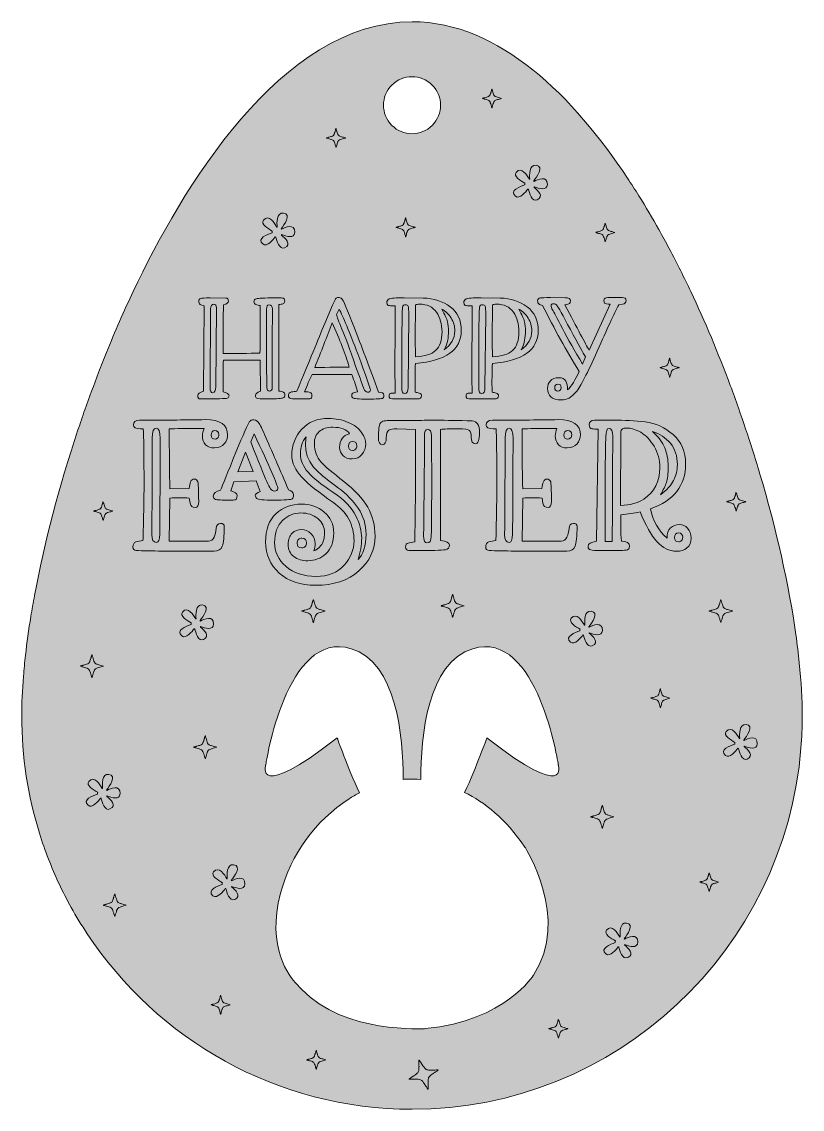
# Model space of a CAD drawing. Extents: x 187 to 822, y -943 to -57.
import ezdxf

# ---------------------------------------------------------------- set-up
doc = ezdxf.new("R2010")
doc.units = 0
doc.header["$MEASUREMENT"] = 0
doc.layers.add('Layer 1', color=7, linetype='Continuous', lineweight=0)

# ---------------------------------------------------------------- blocks, each defined once
blk = doc.blocks.new('Block_2')
at = {"layer": 'Layer 1', "true_color": 0xffdab2, "transparency": 33554687}
h = blk.add_hatch(color=41, dxfattribs=at)
h.dxf.hatch_style = 2
edge = h.paths.add_edge_path()
edge.add_spline(control_points=[(565.37, -640.32), (565.37, -640.32), (557.12, -663.87), (547.34, -684.68), (563.15, -692.56), (580.81, -706.08), (596.33, -729.27), (596.33, -729.27), (633.67, -787.58), (603.46, -833.32), (603.46, -833.32), (580.8, -870.66), (515.35, -876.95), (515.35, -876.95), (448.79, -881.36), (414.84, -845.11), (413.49, -843.66), (412.12, -842.25), (410.74, -840.84), (404.61, -834.58), (385.74, -810.92), (397.57, -766.7), (406.01, -735.15), (425.76, -707.67), (453.24, -690), (455.97, -688.24), (458.83, -686.55), (461.79, -684.97), (451.95, -664.09), (443.63, -640.32), (443.63, -640.32), (375.42, -693.23), (385.48, -662.18), (385.48, -662.18), (385.48, -662.18), (402.09, -551.54), (455, -567.72), (491.97, -579.03), (497.35, -638.99), (497.23, -674.11), (498.54, -674.01), (499.86, -673.93), (501.19, -673.9), (501.78, -673.89), (502.37, -673.87), (502.96, -673.85), (504.21, -673.8), (507.31, -673.75), (511.77, -674.19), (511.65, -639.08), (517, -579.03), (554, -567.72), (606.91, -551.54), (623.53, -662.18), (623.53, -662.18), (623.53, -662.18), (633.59, -693.23), (565.37, -640.32)], knot_values=[0, 0, 0, 0, 1, 1, 1, 2, 2, 2, 3, 3, 3, 4, 4, 4, 5, 5, 5, 6, 6, 6, 7, 7, 7, 8, 8, 8, 9, 9, 9, 10, 10, 10, 11, 11, 11, 12, 12, 12, 13, 13, 13, 14, 14, 14, 15, 15, 15, 16, 16, 16, 17, 17, 17, 18, 18, 18, 19, 19, 19, 19], degree=3, periodic=0)
edge = h.paths.add_edge_path()
edge.add_spline(control_points=[(488.09, -108.92), (497.15, -99.86), (511.85, -99.86), (520.92, -108.92), (529.98, -117.99), (529.98, -132.69), (520.92, -141.76), (511.85, -150.82), (497.15, -150.82), (488.09, -141.76), (479.02, -132.69), (479.02, -117.99), (488.09, -108.92)], knot_values=[0, 0, 0, 0, 1, 1, 1, 2, 2, 2, 3, 3, 3, 4, 4, 4, 4], degree=3, periodic=0)
edge = h.paths.add_edge_path()
edge.add_spline(control_points=[(819.71, -579.14), (818.96, -571.71), (818.03, -564.08), (816.93, -556.28), (811.22, -515.72), (801.04, -470.51), (787.4, -424.77), (785.55, -418.49), (783.61, -412.18), (781.63, -405.91), (778.01, -394.48), (774.19, -383.06), (770.18, -371.69), (768.01, -365.6), (765.82, -359.53), (763.56, -353.48), (753.72, -327.14), (742.93, -301.36), (731.37, -276.93), (726.26, -266.11), (720.42, -254.35), (713.86, -242.04), (711.16, -236.96), (708.34, -231.8), (705.41, -226.57), (700.31, -217.51), (694.87, -208.27), (689.1, -199.04), (686.08, -194.24), (682.98, -189.41), (679.82, -184.63), (636.32, -119.2), (576.27, -57.42), (504.51, -57.42), (397.44, -57.42), (316.41, -194.96), (277.64, -276.93), (270.05, -292.95), (262.8, -309.53), (255.94, -326.5), (253.74, -331.92), (251.6, -337.36), (249.49, -342.84), (245.61, -352.91), (241.86, -363.07), (238.27, -373.29), (236.35, -378.73), (234.5, -384.19), (232.66, -389.66), (217.37, -435.48), (205.2, -481.83), (197.27, -524.53), (196.22, -530.24), (195.23, -535.9), (194.32, -541.46), (192.58, -552.25), (191.12, -562.77), (189.96, -572.91), (189.3, -578.79), (188.74, -584.54), (188.3, -590.15), (187.37, -601.51), (186.9, -612.34), (186.9, -622.5), (186.9, -655.72), (191.94, -687.76), (201.33, -717.91), (203.53, -725.07), (206, -732.11), (208.7, -739.02), (213.96, -752.58), (220.12, -765.67), (227.12, -778.25), (231.19, -785.61), (235.56, -792.78), (240.17, -799.75), (297.16, -885.8), (394.38, -942.58), (504.51, -942.58), (670.97, -942.58), (807.94, -812.84), (821.07, -648.43), (821.74, -640.04), (822.08, -631.59), (822.1, -623.05), (822.1, -623.05), (822.1, -622.5), (822.1, -622.5), (822.1, -609.1), (821.28, -594.56), (819.71, -579.14)], knot_values=[0, 0, 0, 0, 1, 1, 1, 2, 2, 2, 3, 3, 3, 4, 4, 4, 5, 5, 5, 6, 6, 6, 7, 7, 7, 8, 8, 8, 9, 9, 9, 10, 10, 10, 11, 11, 11, 12, 12, 12, 13, 13, 13, 14, 14, 14, 15, 15, 15, 16, 16, 16, 17, 17, 17, 18, 18, 18, 19, 19, 19, 20, 20, 20, 21, 21, 21, 22, 22, 22, 23, 23, 23, 24, 24, 24, 25, 25, 25, 26, 26, 26, 27, 27, 27, 28, 28, 28, 29, 29, 29, 30, 30, 30, 30], degree=3, periodic=0)
at = {"layer": 'Layer 1'}
for points, knots in [([(819.71, -579.14), (818.96, -571.71), (818.03, -564.08), (816.93, -556.28), (811.22, -515.72), (801.04, -470.51), (787.4, -424.77), (785.55, -418.49), (783.61, -412.18), (781.63, -405.91), (778.01, -394.48), (774.19, -383.06), (770.18, -371.69), (768.01, -365.6), (765.82, -359.53), (763.56, -353.48), (753.72, -327.14), (742.93, -301.36), (731.37, -276.93), (726.26, -266.11), (720.42, -254.35), (713.86, -242.04), (711.16, -236.96), (708.34, -231.8), (705.41, -226.57), (700.31, -217.51), (694.87, -208.27), (689.1, -199.04), (686.08, -194.24), (682.98, -189.41), (679.82, -184.63), (636.32, -119.2), (576.27, -57.42), (504.51, -57.42), (397.44, -57.42), (316.41, -194.96), (277.64, -276.93), (270.05, -292.95), (262.8, -309.53), (255.94, -326.5), (253.74, -331.92), (251.6, -337.36), (249.49, -342.84), (245.61, -352.91), (241.86, -363.07), (238.27, -373.29), (236.35, -378.73), (234.5, -384.19), (232.66, -389.66), (217.37, -435.48), (205.2, -481.83), (197.27, -524.53), (196.22, -530.24), (195.23, -535.9), (194.32, -541.46), (192.58, -552.25), (191.12, -562.77), (189.96, -572.91), (189.3, -578.79), (188.74, -584.54), (188.3, -590.15), (187.37, -601.51), (186.9, -612.34), (186.9, -622.5), (186.9, -655.72), (191.94, -687.76), (201.33, -717.91), (203.53, -725.07), (206, -732.11), (208.7, -739.02), (213.96, -752.58), (220.12, -765.67), (227.12, -778.25), (231.19, -785.61), (235.56, -792.78), (240.17, -799.75), (297.16, -885.8), (394.38, -942.58), (504.51, -942.58), (670.97, -942.58), (807.94, -812.84), (821.07, -648.43), (821.74, -640.04), (822.08, -631.59), (822.1, -623.05), (822.1, -623.05), (822.1, -622.5), (822.1, -622.5), (822.1, -609.1), (821.28, -594.56), (819.71, -579.14)], [0, 0, 0, 0, 1, 1, 1, 2, 2, 2, 3, 3, 3, 4, 4, 4, 5, 5, 5, 6, 6, 6, 7, 7, 7, 8, 8, 8, 9, 9, 9, 10, 10, 10, 11, 11, 11, 12, 12, 12, 13, 13, 13, 14, 14, 14, 15, 15, 15, 16, 16, 16, 17, 17, 17, 18, 18, 18, 19, 19, 19, 20, 20, 20, 21, 21, 21, 22, 22, 22, 23, 23, 23, 24, 24, 24, 25, 25, 25, 26, 26, 26, 27, 27, 27, 28, 28, 28, 29, 29, 29, 30, 30, 30, 30]), ([(488.09, -108.92), (497.15, -99.86), (511.85, -99.86), (520.92, -108.92), (529.98, -117.99), (529.98, -132.69), (520.92, -141.76), (511.85, -150.82), (497.15, -150.82), (488.09, -141.76), (479.02, -132.69), (479.02, -117.99), (488.09, -108.92)], [0, 0, 0, 0, 1, 1, 1, 2, 2, 2, 3, 3, 3, 4, 4, 4, 4]), ([(565.37, -640.32), (565.37, -640.32), (557.12, -663.87), (547.34, -684.68), (563.15, -692.56), (580.81, -706.08), (596.33, -729.27), (596.33, -729.27), (633.67, -787.58), (603.46, -833.32), (603.46, -833.32), (580.8, -870.66), (515.35, -876.95), (515.35, -876.95), (448.79, -881.36), (414.84, -845.11), (413.49, -843.66), (412.12, -842.25), (410.74, -840.84), (404.61, -834.58), (385.74, -810.92), (397.57, -766.7), (406.01, -735.15), (425.76, -707.67), (453.24, -690), (455.97, -688.24), (458.83, -686.55), (461.79, -684.97), (451.95, -664.09), (443.63, -640.32), (443.63, -640.32), (375.42, -693.23), (385.48, -662.18), (385.48, -662.18), (385.48, -662.18), (402.09, -551.54), (455, -567.72), (491.97, -579.03), (497.35, -638.99), (497.23, -674.11), (498.54, -674.01), (499.86, -673.93), (501.19, -673.9), (501.78, -673.89), (502.37, -673.87), (502.96, -673.85), (504.21, -673.8), (507.31, -673.75), (511.77, -674.19), (511.65, -639.08), (517, -579.03), (554, -567.72), (606.91, -551.54), (623.53, -662.18), (623.53, -662.18), (623.53, -662.18), (633.59, -693.23), (565.37, -640.32)], [0, 0, 0, 0, 1, 1, 1, 2, 2, 2, 3, 3, 3, 4, 4, 4, 5, 5, 5, 6, 6, 6, 7, 7, 7, 8, 8, 8, 9, 9, 9, 10, 10, 10, 11, 11, 11, 12, 12, 12, 13, 13, 13, 14, 14, 14, 15, 15, 15, 16, 16, 16, 17, 17, 17, 18, 18, 18, 19, 19, 19, 19])]:
    blk.add_open_spline(points, degree=3, knots=knots, dxfattribs=at)
blk = doc.blocks.new('Block_1')
at = {"layer": 'Layer 1', "true_color": 0x542400, "transparency": 33554687}
h = blk.add_hatch(color=38, dxfattribs=at)
h.dxf.hatch_style = 2
edge = h.paths.add_edge_path()
edge.add_spline(control_points=[(577.2, -119.78), (577.19, -119.78), (577.19, -119.77), (577.18, -119.77), (576.15, -119.48), (575.11, -119.18), (574.08, -118.88), (573.45, -118.7), (572.82, -118.52), (572.24, -118.2), (571.99, -118.07), (571.77, -117.92), (571.59, -117.72), (571.26, -117.34), (571.05, -116.9), (570.88, -116.44), (570.47, -115.26), (570.17, -114.05), (569.8, -112.85), (569.8, -112.85), (569.8, -112.85), (569.8, -112.85), (569.8, -112.85), (569.63, -112.29), (569.63, -112.29), (569.63, -112.28), (569.62, -112.27), (569.62, -112.27), (569.6, -112.24), (569.57, -112.23), (569.53, -112.23), (569.51, -112.24), (569.49, -112.26), (569.48, -112.29), (569.48, -112.29), (569.37, -112.67), (569.37, -112.67), (569.35, -112.72), (569.33, -112.78), (569.32, -112.83), (569.32, -112.83), (569.32, -112.83), (569.32, -112.83), (569.32, -112.83), (569.24, -113.09), (569.24, -113.09), (569.19, -113.27), (569.13, -113.45), (569.09, -113.63), (569.09, -113.63), (568.96, -114.07), (568.96, -114.07), (568.93, -114.16), (568.9, -114.25), (568.87, -114.34), (568.85, -114.44), (568.82, -114.55), (568.79, -114.66), (568.79, -114.66), (568.79, -114.66), (568.79, -114.66), (568.79, -114.66), (568.59, -115.32), (568.59, -115.32), (568.59, -115.32), (568.59, -115.32), (568.59, -115.32), (568.55, -115.45), (568.5, -115.58), (568.46, -115.72), (568.46, -115.72), (568.24, -116.4), (568.24, -116.4), (568.24, -116.4), (568.24, -116.4), (568.24, -116.4), (568.22, -116.46), (568.2, -116.52), (568.17, -116.59), (568.11, -116.77), (568.01, -116.94), (567.93, -117.12), (567.8, -117.38), (567.64, -117.63), (567.43, -117.81), (567.01, -118.18), (566.51, -118.41), (565.98, -118.58), (565.57, -118.72), (565.15, -118.85), (564.73, -118.97), (564.73, -118.97), (563.79, -119.24), (563.79, -119.24), (563.79, -119.24), (563.61, -119.29), (563.61, -119.29), (563.61, -119.29), (563.52, -119.32), (563.52, -119.32), (563.52, -119.32), (563.34, -119.37), (563.34, -119.37), (563.34, -119.37), (563.34, -119.37), (563.34, -119.37), (563.34, -119.37), (563.25, -119.39), (563.25, -119.39), (563.25, -119.39), (563.07, -119.44), (563.07, -119.44), (563.07, -119.44), (563.07, -119.44), (563.07, -119.44), (563.07, -119.44), (562.97, -119.47), (562.97, -119.47), (562.97, -119.47), (562.81, -119.52), (562.81, -119.52), (562.81, -119.52), (562.3, -119.66), (562.3, -119.66), (562.3, -119.66), (562.3, -119.66), (562.3, -119.66), (562.3, -119.66), (562.3, -119.66), (562.3, -119.66), (562.3, -119.66), (562.2, -119.69), (562.2, -119.69), (562.2, -119.69), (562.2, -119.69), (562.2, -119.69), (562.2, -119.69), (562.2, -119.69), (562.2, -119.69), (562.2, -119.69), (561.87, -119.79), (561.87, -119.79), (561.85, -119.79), (561.84, -119.79), (561.84, -119.8), (561.83, -119.81), (561.82, -119.83), (561.82, -119.84), (561.82, -119.85), (561.82, -119.86), (561.83, -119.86), (561.83, -119.88), (561.84, -119.89), (561.87, -119.9), (561.87, -119.9), (561.87, -119.9), (561.87, -119.9), (561.87, -119.9), (561.92, -119.91), (561.92, -119.91), (561.92, -119.91), (561.92, -119.91), (561.92, -119.91), (561.92, -119.91), (561.97, -119.93), (561.97, -119.93), (561.97, -119.93), (562.01, -119.94), (562.01, -119.94), (562.01, -119.94), (562.01, -119.94), (562.01, -119.94), (562.01, -119.94), (562.64, -120.13), (562.64, -120.13), (562.64, -120.13), (562.64, -120.13), (562.64, -120.13), (562.65, -120.13), (562.66, -120.13), (562.66, -120.13), (562.66, -120.13), (562.66, -120.13), (562.66, -120.13), (562.67, -120.14), (562.68, -120.14), (562.68, -120.14), (562.68, -120.14), (562.68, -120.14), (562.68, -120.14), (562.68, -120.14), (563.1, -120.26), (563.1, -120.26), (563.1, -120.26), (563.1, -120.26), (563.1, -120.26), (563.14, -120.27), (563.18, -120.29), (563.21, -120.3), (564.27, -120.62), (565.35, -120.86), (566.37, -121.26), (566.84, -121.44), (567.26, -121.68), (567.59, -122.06), (567.91, -122.43), (568.11, -122.85), (568.25, -123.3), (568.45, -123.91), (568.64, -124.52), (568.83, -125.13), (568.94, -125.47), (569.03, -125.82), (569.13, -126.16), (569.26, -126.58), (569.38, -126.99), (569.51, -127.43), (569.52, -127.46), (569.54, -127.47), (569.57, -127.47), (569.59, -127.47), (569.62, -127.46), (569.62, -127.43), (569.96, -126.3), (570.29, -125.18), (570.62, -124.05), (570.7, -123.79), (570.77, -123.53), (570.87, -123.27), (570.87, -123.27), (570.88, -123.24), (570.9, -123.18), (570.91, -123.17), (570.91, -123.16), (570.92, -123.15), (570.92, -123.13), (570.93, -123.12), (570.94, -123.09), (570.94, -123.09), (570.95, -123.08), (570.95, -123.07), (570.96, -123.06), (570.97, -123.04), (570.97, -123.01), (571.05, -122.85), (571.15, -122.62), (571.28, -122.41), (571.28, -122.41), (571.28, -122.4), (571.28, -122.4), (571.33, -122.31), (571.39, -122.21), (571.46, -122.13), (571.46, -122.12), (571.46, -122.12), (571.46, -122.12), (571.54, -122.01), (571.64, -121.92), (571.73, -121.83), (571.73, -121.83), (571.73, -121.83), (571.73, -121.83), (571.76, -121.81), (571.77, -121.8), (571.79, -121.79), (571.79, -121.79), (571.79, -121.79), (571.79, -121.78), (571.94, -121.65), (572.12, -121.54), (572.3, -121.45), (572.87, -121.15), (573.49, -120.98), (574.1, -120.8), (574.63, -120.64), (575.16, -120.5), (575.68, -120.35), (576.19, -120.21), (576.69, -120.06), (577.2, -119.91), (577.2, -119.91), (577.2, -119.91), (577.2, -119.91), (577.27, -119.89), (577.27, -119.8), (577.2, -119.78)], knot_values=[0, 0, 0, 0, 1, 1, 1, 2, 2, 2, 3, 3, 3, 4, 4, 4, 5, 5, 5, 6, 6, 6, 7, 7, 7, 8, 8, 8, 9, 9, 9, 10, 10, 10, 11, 11, 11, 12, 12, 12, 13, 13, 13, 14, 14, 14, 15, 15, 15, 16, 16, 16, 17, 17, 17, 18, 18, 18, 19, 19, 19, 20, 20, 20, 21, 21, 21, 22, 22, 22, 23, 23, 23, 24, 24, 24, 25, 25, 25, 26, 26, 26, 27, 27, 27, 28, 28, 28, 29, 29, 29, 30, 30, 30, 31, 31, 31, 32, 32, 32, 33, 33, 33, 34, 34, 34, 35, 35, 35, 36, 36, 36, 37, 37, 37, 38, 38, 38, 39, 39, 39, 40, 40, 40, 41, 41, 41, 42, 42, 42, 43, 43, 43, 44, 44, 44, 45, 45, 45, 46, 46, 46, 47, 47, 47, 48, 48, 48, 49, 49, 49, 50, 50, 50, 51, 51, 51, 52, 52, 52, 53, 53, 53, 54, 54, 54, 55, 55, 55, 56, 56, 56, 57, 57, 57, 58, 58, 58, 59, 59, 59, 60, 60, 60, 61, 61, 61, 62, 62, 62, 63, 63, 63, 64, 64, 64, 65, 65, 65, 66, 66, 66, 67, 67, 67, 68, 68, 68, 69, 69, 69, 70, 70, 70, 71, 71, 71, 72, 72, 72, 73, 73, 73, 74, 74, 74, 75, 75, 75, 76, 76, 76, 77, 77, 77, 78, 78, 78, 79, 79, 79, 80, 80, 80, 81, 81, 81, 82, 82, 82, 83, 83, 83, 84, 84, 84, 85, 85, 85, 86, 86, 86, 87, 87, 87, 88, 88, 88, 89, 89, 89, 90, 90, 90, 91, 91, 91, 92, 92, 92, 93, 93, 93, 94, 94, 94, 95, 95, 95, 95], degree=3, periodic=0)
h = blk.add_hatch(color=38, dxfattribs=at)
h.dxf.hatch_style = 2
edge = h.paths.add_edge_path()
edge.add_spline(control_points=[(450.3, -151.93), (450.29, -151.92), (450.29, -151.92), (450.28, -151.92), (449.25, -151.62), (448.21, -151.33), (447.18, -151.03), (446.55, -150.85), (445.92, -150.67), (445.33, -150.35), (445.09, -150.22), (444.87, -150.07), (444.69, -149.87), (444.36, -149.49), (444.15, -149.05), (443.98, -148.59), (443.57, -147.41), (443.27, -146.19), (442.9, -145), (442.9, -145), (442.9, -145), (442.9, -145), (442.9, -145), (442.73, -144.44), (442.73, -144.44), (442.73, -144.43), (442.72, -144.42), (442.72, -144.42), (442.7, -144.39), (442.66, -144.37), (442.63, -144.38), (442.61, -144.39), (442.59, -144.41), (442.58, -144.44), (442.58, -144.44), (442.46, -144.82), (442.46, -144.82), (442.45, -144.87), (442.43, -144.92), (442.42, -144.98), (442.42, -144.98), (442.42, -144.98), (442.42, -144.98), (442.42, -144.98), (442.34, -145.24), (442.34, -145.24), (442.29, -145.41), (442.23, -145.59), (442.19, -145.78), (442.19, -145.78), (442.06, -146.21), (442.06, -146.21), (442.03, -146.3), (442, -146.39), (441.97, -146.49), (441.94, -146.59), (441.92, -146.7), (441.89, -146.8), (441.89, -146.8), (441.88, -146.81), (441.88, -146.81), (441.88, -146.81), (441.69, -147.47), (441.69, -147.47), (441.69, -147.47), (441.69, -147.47), (441.69, -147.47), (441.65, -147.6), (441.6, -147.73), (441.56, -147.87), (441.56, -147.87), (441.34, -148.55), (441.34, -148.55), (441.34, -148.55), (441.34, -148.55), (441.34, -148.55), (441.32, -148.61), (441.29, -148.67), (441.27, -148.73), (441.21, -148.92), (441.11, -149.09), (441.02, -149.27), (440.9, -149.53), (440.74, -149.78), (440.53, -149.96), (440.11, -150.33), (439.61, -150.56), (439.08, -150.73), (438.67, -150.87), (438.25, -150.99), (437.83, -151.12), (437.83, -151.12), (436.89, -151.39), (436.89, -151.39), (436.89, -151.39), (436.71, -151.44), (436.71, -151.44), (436.71, -151.44), (436.62, -151.47), (436.62, -151.47), (436.62, -151.47), (436.44, -151.51), (436.44, -151.51), (436.44, -151.51), (436.44, -151.51), (436.44, -151.51), (436.44, -151.51), (436.34, -151.54), (436.34, -151.54), (436.34, -151.54), (436.17, -151.59), (436.17, -151.59), (436.17, -151.59), (436.17, -151.59), (436.17, -151.59), (436.17, -151.59), (436.07, -151.62), (436.07, -151.62), (436.07, -151.62), (435.91, -151.67), (435.91, -151.67), (435.91, -151.67), (435.4, -151.81), (435.4, -151.81), (435.4, -151.81), (435.4, -151.81), (435.4, -151.81), (435.4, -151.81), (435.4, -151.81), (435.4, -151.81), (435.4, -151.81), (435.3, -151.84), (435.3, -151.84), (435.3, -151.84), (435.3, -151.84), (435.3, -151.84), (435.3, -151.84), (435.3, -151.84), (435.3, -151.84), (435.3, -151.84), (434.96, -151.93), (434.96, -151.93), (434.95, -151.94), (434.94, -151.94), (434.94, -151.95), (434.93, -151.96), (434.92, -151.98), (434.92, -151.99), (434.92, -152), (434.92, -152), (434.93, -152.01), (434.93, -152.03), (434.94, -152.04), (434.96, -152.05), (434.96, -152.05), (434.96, -152.05), (434.96, -152.05), (434.96, -152.05), (435.02, -152.06), (435.02, -152.06), (435.02, -152.06), (435.02, -152.06), (435.02, -152.06), (435.02, -152.06), (435.07, -152.08), (435.07, -152.08), (435.07, -152.08), (435.11, -152.09), (435.11, -152.09), (435.11, -152.09), (435.11, -152.09), (435.11, -152.09), (435.11, -152.09), (435.74, -152.27), (435.74, -152.27), (435.74, -152.27), (435.74, -152.27), (435.74, -152.27), (435.75, -152.28), (435.75, -152.28), (435.76, -152.28), (435.76, -152.28), (435.76, -152.28), (435.76, -152.28), (435.77, -152.28), (435.77, -152.29), (435.78, -152.29), (435.78, -152.29), (435.78, -152.29), (435.78, -152.29), (435.78, -152.29), (436.2, -152.41), (436.2, -152.41), (436.2, -152.41), (436.2, -152.41), (436.2, -152.41), (436.24, -152.42), (436.28, -152.44), (436.31, -152.45), (437.37, -152.76), (438.45, -153), (439.47, -153.4), (439.94, -153.58), (440.36, -153.82), (440.69, -154.21), (441.01, -154.57), (441.21, -155), (441.35, -155.45), (441.55, -156.06), (441.74, -156.67), (441.93, -157.28), (442.04, -157.62), (442.13, -157.97), (442.23, -158.31), (442.36, -158.72), (442.48, -159.14), (442.61, -159.58), (442.61, -159.61), (442.64, -159.62), (442.66, -159.62), (442.69, -159.62), (442.71, -159.61), (442.72, -159.58), (443.06, -158.45), (443.39, -157.32), (443.72, -156.2), (443.8, -155.94), (443.87, -155.67), (443.97, -155.42), (443.97, -155.42), (443.98, -155.39), (444, -155.33), (444.01, -155.32), (444.01, -155.31), (444.02, -155.3), (444.02, -155.28), (444.03, -155.26), (444.04, -155.24), (444.04, -155.24), (444.04, -155.23), (444.05, -155.22), (444.06, -155.2), (444.06, -155.18), (444.07, -155.16), (444.15, -155), (444.25, -154.77), (444.38, -154.56), (444.38, -154.55), (444.38, -154.55), (444.38, -154.55), (444.43, -154.45), (444.49, -154.36), (444.55, -154.28), (444.56, -154.27), (444.56, -154.27), (444.56, -154.27), (444.64, -154.16), (444.73, -154.07), (444.83, -153.98), (444.83, -153.98), (444.83, -153.98), (444.83, -153.98), (444.85, -153.96), (444.87, -153.95), (444.89, -153.93), (444.89, -153.93), (444.89, -153.93), (444.89, -153.93), (445.04, -153.8), (445.21, -153.69), (445.4, -153.59), (445.97, -153.3), (446.59, -153.13), (447.2, -152.94), (447.73, -152.79), (448.25, -152.65), (448.78, -152.5), (449.29, -152.35), (449.79, -152.21), (450.3, -152.06), (450.3, -152.06), (450.3, -152.06), (450.3, -152.06), (450.37, -152.04), (450.36, -151.95), (450.3, -151.93)], knot_values=[0, 0, 0, 0, 1, 1, 1, 2, 2, 2, 3, 3, 3, 4, 4, 4, 5, 5, 5, 6, 6, 6, 7, 7, 7, 8, 8, 8, 9, 9, 9, 10, 10, 10, 11, 11, 11, 12, 12, 12, 13, 13, 13, 14, 14, 14, 15, 15, 15, 16, 16, 16, 17, 17, 17, 18, 18, 18, 19, 19, 19, 20, 20, 20, 21, 21, 21, 22, 22, 22, 23, 23, 23, 24, 24, 24, 25, 25, 25, 26, 26, 26, 27, 27, 27, 28, 28, 28, 29, 29, 29, 30, 30, 30, 31, 31, 31, 32, 32, 32, 33, 33, 33, 34, 34, 34, 35, 35, 35, 36, 36, 36, 37, 37, 37, 38, 38, 38, 39, 39, 39, 40, 40, 40, 41, 41, 41, 42, 42, 42, 43, 43, 43, 44, 44, 44, 45, 45, 45, 46, 46, 46, 47, 47, 47, 48, 48, 48, 49, 49, 49, 50, 50, 50, 51, 51, 51, 52, 52, 52, 53, 53, 53, 54, 54, 54, 55, 55, 55, 56, 56, 56, 57, 57, 57, 58, 58, 58, 59, 59, 59, 60, 60, 60, 61, 61, 61, 62, 62, 62, 63, 63, 63, 64, 64, 64, 65, 65, 65, 66, 66, 66, 67, 67, 67, 68, 68, 68, 69, 69, 69, 70, 70, 70, 71, 71, 71, 72, 72, 72, 73, 73, 73, 74, 74, 74, 75, 75, 75, 76, 76, 76, 77, 77, 77, 78, 78, 78, 79, 79, 79, 80, 80, 80, 81, 81, 81, 82, 82, 82, 83, 83, 83, 84, 84, 84, 85, 85, 85, 86, 86, 86, 87, 87, 87, 88, 88, 88, 89, 89, 89, 90, 90, 90, 91, 91, 91, 92, 92, 92, 93, 93, 93, 94, 94, 94, 95, 95, 95, 95], degree=3, periodic=0)
h = blk.add_hatch(color=38, dxfattribs=at)
h.dxf.hatch_style = 2
edge = h.paths.add_edge_path()
edge.add_spline(control_points=[(603.81, -187.33), (603.72, -187.22), (603.63, -187.11), (603.54, -187), (605.86, -184.13), (612.47, -175.15), (605.48, -174.25), (599.77, -173.52), (600.06, -182.57), (600.31, -185.62), (600.19, -185.63), (600.06, -185.64), (599.94, -185.66), (598.43, -182.79), (593.57, -174.67), (589.19, -180), (586.67, -183.06), (593.15, -187.07), (596.4, -188.82), (596.27, -189.29), (596.25, -189.76), (596.31, -190.24), (592.31, -191.52), (583.54, -194.97), (588.66, -199.4), (592.03, -202.31), (597.28, -195.6), (598.75, -193.57), (598.81, -193.6), (598.86, -193.64), (598.92, -193.67), (599.05, -193.73), (599.18, -193.76), (599.31, -193.8), (599.89, -196.41), (602.06, -204.42), (606.42, -202.42), (612.22, -199.76), (606.9, -194.61), (603.88, -192.2), (603.95, -192.07), (604.01, -191.93), (604.08, -191.78), (607.57, -193.21), (614.49, -195.34), (614.64, -189.91), (614.84, -182.22), (606.7, -185.82), (603.81, -187.33)], knot_values=[0, 0, 0, 0, 1, 1, 1, 2, 2, 2, 3, 3, 3, 4, 4, 4, 5, 5, 5, 6, 6, 6, 7, 7, 7, 8, 8, 8, 9, 9, 9, 10, 10, 10, 11, 11, 11, 12, 12, 12, 13, 13, 13, 14, 14, 14, 15, 15, 15, 16, 16, 16, 16], degree=3, periodic=0)
h = blk.add_hatch(color=38, dxfattribs=at)
h.dxf.hatch_style = 2
edge = h.paths.add_edge_path()
edge.add_spline(control_points=[(398.23, -226.25), (398.14, -226.13), (398.05, -226.03), (397.96, -225.92), (400.28, -223.04), (406.89, -214.07), (399.9, -213.17), (394.19, -212.43), (394.48, -221.49), (394.73, -224.54), (394.61, -224.55), (394.48, -224.56), (394.36, -224.58), (392.85, -221.7), (387.99, -213.58), (383.61, -218.92), (381.09, -221.98), (387.57, -225.99), (390.82, -227.74), (390.69, -228.21), (390.67, -228.68), (390.73, -229.16), (386.73, -230.44), (377.96, -233.89), (383.08, -238.31), (386.45, -241.22), (391.7, -234.52), (393.17, -232.49), (393.23, -232.52), (393.28, -232.56), (393.35, -232.59), (393.48, -232.64), (393.6, -232.67), (393.73, -232.72), (394.31, -235.33), (396.48, -243.34), (400.84, -241.34), (406.64, -238.67), (401.32, -233.53), (398.3, -231.12), (398.37, -230.99), (398.44, -230.84), (398.5, -230.7), (401.99, -232.13), (408.91, -234.26), (409.06, -228.82), (409.27, -221.14), (401.12, -224.74), (398.23, -226.25)], knot_values=[0, 0, 0, 0, 1, 1, 1, 2, 2, 2, 3, 3, 3, 4, 4, 4, 5, 5, 5, 6, 6, 6, 7, 7, 7, 8, 8, 8, 9, 9, 9, 10, 10, 10, 11, 11, 11, 12, 12, 12, 13, 13, 13, 14, 14, 14, 15, 15, 15, 16, 16, 16, 16], degree=3, periodic=0)
h = blk.add_hatch(color=38, dxfattribs=at)
h.dxf.hatch_style = 2
edge = h.paths.add_edge_path()
edge.add_spline(control_points=[(506.98, -224.68), (506.98, -224.68), (506.97, -224.68), (506.96, -224.68), (505.93, -224.38), (504.89, -224.09), (503.86, -223.79), (503.23, -223.6), (502.6, -223.42), (502.02, -223.11), (501.78, -222.98), (501.55, -222.83), (501.37, -222.62), (501.04, -222.25), (500.83, -221.81), (500.67, -221.34), (500.25, -220.16), (499.95, -218.95), (499.58, -217.76), (499.58, -217.76), (499.58, -217.76), (499.58, -217.76), (499.58, -217.76), (499.41, -217.19), (499.41, -217.19), (499.41, -217.19), (499.41, -217.18), (499.4, -217.17), (499.38, -217.14), (499.35, -217.13), (499.32, -217.14), (499.29, -217.15), (499.27, -217.16), (499.26, -217.19), (499.26, -217.19), (499.15, -217.58), (499.15, -217.58), (499.13, -217.63), (499.12, -217.68), (499.1, -217.73), (499.1, -217.73), (499.1, -217.73), (499.1, -217.73), (499.1, -217.73), (499.03, -217.99), (499.03, -217.99), (498.97, -218.17), (498.91, -218.35), (498.87, -218.53), (498.87, -218.53), (498.74, -218.97), (498.74, -218.97), (498.71, -219.06), (498.68, -219.15), (498.66, -219.24), (498.63, -219.35), (498.6, -219.45), (498.57, -219.56), (498.57, -219.56), (498.57, -219.57), (498.57, -219.57), (498.57, -219.57), (498.37, -220.23), (498.37, -220.23), (498.37, -220.23), (498.37, -220.23), (498.37, -220.23), (498.33, -220.36), (498.28, -220.49), (498.25, -220.62), (498.25, -220.62), (498.02, -221.3), (498.02, -221.3), (498.02, -221.3), (498.02, -221.3), (498.02, -221.3), (498, -221.37), (497.98, -221.43), (497.96, -221.49), (497.89, -221.68), (497.79, -221.85), (497.71, -222.02), (497.58, -222.29), (497.42, -222.53), (497.21, -222.72), (496.79, -223.08), (496.29, -223.32), (495.76, -223.49), (495.35, -223.62), (494.93, -223.75), (494.51, -223.88), (494.51, -223.88), (493.57, -224.14), (493.57, -224.14), (493.57, -224.14), (493.39, -224.2), (493.39, -224.2), (493.39, -224.2), (493.3, -224.22), (493.3, -224.22), (493.3, -224.22), (493.12, -224.27), (493.12, -224.27), (493.12, -224.27), (493.12, -224.27), (493.12, -224.27), (493.12, -224.27), (493.03, -224.3), (493.03, -224.3), (493.03, -224.3), (492.86, -224.35), (492.86, -224.35), (492.86, -224.35), (492.85, -224.35), (492.85, -224.35), (492.85, -224.35), (492.76, -224.38), (492.76, -224.38), (492.76, -224.38), (492.59, -224.42), (492.59, -224.42), (492.59, -224.42), (492.08, -224.57), (492.08, -224.57), (492.08, -224.57), (492.08, -224.57), (492.08, -224.57), (492.08, -224.57), (492.08, -224.57), (492.08, -224.57), (492.08, -224.57), (491.99, -224.59), (491.99, -224.59), (491.99, -224.59), (491.99, -224.59), (491.98, -224.59), (491.98, -224.59), (491.98, -224.59), (491.98, -224.59), (491.98, -224.59), (491.65, -224.69), (491.65, -224.69), (491.64, -224.69), (491.63, -224.7), (491.62, -224.71), (491.61, -224.72), (491.6, -224.73), (491.6, -224.75), (491.6, -224.75), (491.61, -224.76), (491.61, -224.77), (491.61, -224.78), (491.63, -224.8), (491.65, -224.8), (491.65, -224.8), (491.65, -224.8), (491.65, -224.8), (491.65, -224.8), (491.7, -224.82), (491.7, -224.82), (491.7, -224.82), (491.7, -224.82), (491.7, -224.82), (491.7, -224.82), (491.75, -224.83), (491.75, -224.83), (491.75, -224.83), (491.79, -224.85), (491.79, -224.85), (491.79, -224.85), (491.8, -224.85), (491.8, -224.85), (491.8, -224.85), (492.42, -225.03), (492.42, -225.03), (492.42, -225.03), (492.42, -225.03), (492.42, -225.03), (492.43, -225.03), (492.44, -225.04), (492.45, -225.04), (492.45, -225.04), (492.45, -225.04), (492.45, -225.04), (492.45, -225.04), (492.46, -225.04), (492.46, -225.04), (492.46, -225.04), (492.46, -225.04), (492.46, -225.04), (492.46, -225.04), (492.88, -225.17), (492.88, -225.17), (492.88, -225.17), (492.88, -225.17), (492.88, -225.17), (492.92, -225.18), (492.96, -225.19), (493, -225.2), (494.05, -225.52), (495.13, -225.76), (496.16, -226.16), (496.62, -226.34), (497.04, -226.58), (497.37, -226.97), (497.69, -227.33), (497.89, -227.75), (498.03, -228.21), (498.23, -228.82), (498.43, -229.43), (498.62, -230.04), (498.72, -230.38), (498.82, -230.72), (498.92, -231.06), (499.04, -231.48), (499.16, -231.9), (499.29, -232.34), (499.3, -232.36), (499.32, -232.38), (499.35, -232.38), (499.37, -232.38), (499.4, -232.36), (499.4, -232.34), (499.74, -231.21), (500.07, -230.08), (500.4, -228.95), (500.48, -228.69), (500.56, -228.43), (500.65, -228.18), (500.65, -228.18), (500.66, -228.14), (500.69, -228.09), (500.69, -228.08), (500.69, -228.07), (500.7, -228.06), (500.71, -228.04), (500.71, -228.02), (500.72, -228), (500.72, -227.99), (500.73, -227.99), (500.73, -227.98), (500.74, -227.96), (500.75, -227.94), (500.76, -227.92), (500.83, -227.75), (500.93, -227.53), (501.06, -227.31), (501.06, -227.31), (501.06, -227.31), (501.06, -227.31), (501.12, -227.21), (501.18, -227.12), (501.24, -227.03), (501.24, -227.03), (501.24, -227.03), (501.25, -227.02), (501.33, -226.92), (501.42, -226.82), (501.52, -226.74), (501.52, -226.74), (501.52, -226.73), (501.52, -226.73), (501.54, -226.72), (501.55, -226.7), (501.57, -226.69), (501.57, -226.69), (501.57, -226.69), (501.57, -226.69), (501.72, -226.56), (501.9, -226.45), (502.08, -226.35), (502.65, -226.05), (503.27, -225.88), (503.89, -225.7), (504.41, -225.55), (504.94, -225.4), (505.46, -225.25), (505.97, -225.11), (506.48, -224.96), (506.98, -224.82), (506.98, -224.82), (506.98, -224.81), (506.98, -224.81), (507.05, -224.8), (507.05, -224.7), (506.98, -224.68)], knot_values=[0, 0, 0, 0, 1, 1, 1, 2, 2, 2, 3, 3, 3, 4, 4, 4, 5, 5, 5, 6, 6, 6, 7, 7, 7, 8, 8, 8, 9, 9, 9, 10, 10, 10, 11, 11, 11, 12, 12, 12, 13, 13, 13, 14, 14, 14, 15, 15, 15, 16, 16, 16, 17, 17, 17, 18, 18, 18, 19, 19, 19, 20, 20, 20, 21, 21, 21, 22, 22, 22, 23, 23, 23, 24, 24, 24, 25, 25, 25, 26, 26, 26, 27, 27, 27, 28, 28, 28, 29, 29, 29, 30, 30, 30, 31, 31, 31, 32, 32, 32, 33, 33, 33, 34, 34, 34, 35, 35, 35, 36, 36, 36, 37, 37, 37, 38, 38, 38, 39, 39, 39, 40, 40, 40, 41, 41, 41, 42, 42, 42, 43, 43, 43, 44, 44, 44, 45, 45, 45, 46, 46, 46, 47, 47, 47, 48, 48, 48, 49, 49, 49, 50, 50, 50, 51, 51, 51, 52, 52, 52, 53, 53, 53, 54, 54, 54, 55, 55, 55, 56, 56, 56, 57, 57, 57, 58, 58, 58, 59, 59, 59, 60, 60, 60, 61, 61, 61, 62, 62, 62, 63, 63, 63, 64, 64, 64, 65, 65, 65, 66, 66, 66, 67, 67, 67, 68, 68, 68, 69, 69, 69, 70, 70, 70, 71, 71, 71, 72, 72, 72, 73, 73, 73, 74, 74, 74, 75, 75, 75, 76, 76, 76, 77, 77, 77, 78, 78, 78, 79, 79, 79, 80, 80, 80, 81, 81, 81, 82, 82, 82, 83, 83, 83, 84, 84, 84, 85, 85, 85, 86, 86, 86, 87, 87, 87, 88, 88, 88, 89, 89, 89, 90, 90, 90, 91, 91, 91, 92, 92, 92, 93, 93, 93, 94, 94, 94, 95, 95, 95, 95], degree=3, periodic=0)
h = blk.add_hatch(color=38, dxfattribs=at)
h.dxf.hatch_style = 2
edge = h.paths.add_edge_path()
edge.add_spline(control_points=[(669.42, -228.91), (669.41, -228.91), (669.4, -228.91), (669.4, -228.91), (668.36, -228.61), (667.33, -228.32), (666.3, -228.02), (665.67, -227.83), (665.03, -227.65), (664.45, -227.34), (664.21, -227.21), (663.98, -227.06), (663.8, -226.85), (663.47, -226.48), (663.26, -226.04), (663.1, -225.57), (662.68, -224.39), (662.38, -223.18), (662.02, -221.99), (662.02, -221.99), (662.02, -221.99), (662.02, -221.99), (662.02, -221.99), (661.84, -221.42), (661.84, -221.42), (661.84, -221.42), (661.84, -221.41), (661.83, -221.4), (661.82, -221.37), (661.78, -221.36), (661.75, -221.37), (661.72, -221.38), (661.7, -221.39), (661.69, -221.42), (661.69, -221.42), (661.58, -221.81), (661.58, -221.81), (661.56, -221.86), (661.55, -221.91), (661.53, -221.96), (661.53, -221.96), (661.53, -221.96), (661.53, -221.96), (661.53, -221.96), (661.46, -222.22), (661.46, -222.22), (661.4, -222.4), (661.35, -222.58), (661.3, -222.76), (661.3, -222.76), (661.17, -223.2), (661.17, -223.2), (661.14, -223.29), (661.11, -223.38), (661.09, -223.47), (661.06, -223.58), (661.03, -223.68), (661, -223.79), (661, -223.79), (661, -223.8), (661, -223.8), (661, -223.8), (660.81, -224.46), (660.81, -224.46), (660.81, -224.46), (660.81, -224.46), (660.81, -224.46), (660.76, -224.59), (660.71, -224.72), (660.68, -224.85), (660.68, -224.85), (660.46, -225.53), (660.46, -225.53), (660.46, -225.53), (660.46, -225.53), (660.46, -225.53), (660.43, -225.6), (660.41, -225.66), (660.39, -225.72), (660.32, -225.91), (660.22, -226.08), (660.14, -226.25), (660.02, -226.52), (659.86, -226.76), (659.64, -226.95), (659.22, -227.31), (658.72, -227.55), (658.2, -227.72), (657.78, -227.85), (657.36, -227.98), (656.94, -228.11), (656.94, -228.11), (656, -228.37), (656, -228.37), (656, -228.37), (655.82, -228.43), (655.82, -228.43), (655.82, -228.43), (655.73, -228.45), (655.73, -228.45), (655.73, -228.45), (655.56, -228.5), (655.56, -228.5), (655.56, -228.5), (655.56, -228.5), (655.56, -228.5), (655.56, -228.5), (655.46, -228.53), (655.46, -228.53), (655.46, -228.53), (655.29, -228.58), (655.29, -228.58), (655.29, -228.58), (655.29, -228.58), (655.29, -228.58), (655.29, -228.58), (655.19, -228.61), (655.19, -228.61), (655.19, -228.61), (655.02, -228.65), (655.02, -228.65), (655.02, -228.65), (654.51, -228.8), (654.51, -228.8), (654.51, -228.8), (654.51, -228.8), (654.51, -228.8), (654.51, -228.8), (654.51, -228.8), (654.51, -228.8), (654.51, -228.8), (654.42, -228.82), (654.42, -228.82), (654.42, -228.82), (654.42, -228.82), (654.42, -228.82), (654.42, -228.82), (654.42, -228.82), (654.42, -228.82), (654.42, -228.82), (654.08, -228.92), (654.08, -228.92), (654.07, -228.92), (654.06, -228.93), (654.05, -228.94), (654.04, -228.95), (654.04, -228.96), (654.04, -228.98), (654.04, -228.98), (654.04, -228.99), (654.04, -229), (654.05, -229.01), (654.06, -229.03), (654.08, -229.03), (654.08, -229.03), (654.08, -229.03), (654.08, -229.03), (654.08, -229.03), (654.13, -229.05), (654.13, -229.05), (654.13, -229.05), (654.13, -229.05), (654.13, -229.05), (654.13, -229.05), (654.18, -229.06), (654.18, -229.06), (654.18, -229.06), (654.23, -229.08), (654.23, -229.08), (654.23, -229.08), (654.23, -229.08), (654.23, -229.08), (654.23, -229.08), (654.85, -229.26), (654.85, -229.26), (654.85, -229.26), (654.85, -229.26), (654.85, -229.26), (654.86, -229.26), (654.87, -229.27), (654.88, -229.27), (654.88, -229.27), (654.88, -229.27), (654.88, -229.27), (654.88, -229.27), (654.89, -229.27), (654.9, -229.27), (654.9, -229.27), (654.9, -229.27), (654.9, -229.27), (654.9, -229.27), (655.32, -229.4), (655.32, -229.4), (655.32, -229.4), (655.32, -229.4), (655.32, -229.4), (655.35, -229.41), (655.39, -229.42), (655.43, -229.43), (656.48, -229.75), (657.56, -229.99), (658.59, -230.39), (659.05, -230.57), (659.47, -230.81), (659.81, -231.2), (660.12, -231.56), (660.32, -231.98), (660.47, -232.44), (660.66, -233.05), (660.86, -233.66), (661.05, -234.27), (661.15, -234.61), (661.25, -234.95), (661.35, -235.29), (661.47, -235.71), (661.59, -236.13), (661.72, -236.57), (661.73, -236.59), (661.76, -236.61), (661.78, -236.61), (661.8, -236.61), (661.83, -236.59), (661.84, -236.57), (662.17, -235.44), (662.5, -234.31), (662.84, -233.18), (662.91, -232.92), (662.99, -232.66), (663.08, -232.41), (663.08, -232.41), (663.1, -232.37), (663.12, -232.32), (663.12, -232.31), (663.13, -232.3), (663.13, -232.29), (663.14, -232.27), (663.15, -232.25), (663.15, -232.23), (663.16, -232.22), (663.16, -232.22), (663.16, -232.21), (663.17, -232.19), (663.18, -232.17), (663.19, -232.15), (663.26, -231.98), (663.37, -231.76), (663.49, -231.54), (663.49, -231.54), (663.49, -231.54), (663.49, -231.54), (663.55, -231.44), (663.61, -231.35), (663.67, -231.26), (663.67, -231.26), (663.68, -231.26), (663.68, -231.25), (663.76, -231.15), (663.85, -231.05), (663.95, -230.97), (663.95, -230.97), (663.95, -230.96), (663.95, -230.96), (663.97, -230.95), (663.99, -230.93), (664, -230.92), (664, -230.92), (664, -230.92), (664, -230.92), (664.16, -230.79), (664.33, -230.68), (664.52, -230.58), (665.09, -230.28), (665.71, -230.11), (666.32, -229.93), (666.84, -229.78), (667.37, -229.63), (667.9, -229.48), (668.4, -229.34), (668.91, -229.19), (669.42, -229.05), (669.42, -229.05), (669.42, -229.04), (669.42, -229.04), (669.48, -229.03), (669.48, -228.93), (669.42, -228.91)], knot_values=[0, 0, 0, 0, 1, 1, 1, 2, 2, 2, 3, 3, 3, 4, 4, 4, 5, 5, 5, 6, 6, 6, 7, 7, 7, 8, 8, 8, 9, 9, 9, 10, 10, 10, 11, 11, 11, 12, 12, 12, 13, 13, 13, 14, 14, 14, 15, 15, 15, 16, 16, 16, 17, 17, 17, 18, 18, 18, 19, 19, 19, 20, 20, 20, 21, 21, 21, 22, 22, 22, 23, 23, 23, 24, 24, 24, 25, 25, 25, 26, 26, 26, 27, 27, 27, 28, 28, 28, 29, 29, 29, 30, 30, 30, 31, 31, 31, 32, 32, 32, 33, 33, 33, 34, 34, 34, 35, 35, 35, 36, 36, 36, 37, 37, 37, 38, 38, 38, 39, 39, 39, 40, 40, 40, 41, 41, 41, 42, 42, 42, 43, 43, 43, 44, 44, 44, 45, 45, 45, 46, 46, 46, 47, 47, 47, 48, 48, 48, 49, 49, 49, 50, 50, 50, 51, 51, 51, 52, 52, 52, 53, 53, 53, 54, 54, 54, 55, 55, 55, 56, 56, 56, 57, 57, 57, 58, 58, 58, 59, 59, 59, 60, 60, 60, 61, 61, 61, 62, 62, 62, 63, 63, 63, 64, 64, 64, 65, 65, 65, 66, 66, 66, 67, 67, 67, 68, 68, 68, 69, 69, 69, 70, 70, 70, 71, 71, 71, 72, 72, 72, 73, 73, 73, 74, 74, 74, 75, 75, 75, 76, 76, 76, 77, 77, 77, 78, 78, 78, 79, 79, 79, 80, 80, 80, 81, 81, 81, 82, 82, 82, 83, 83, 83, 84, 84, 84, 85, 85, 85, 86, 86, 86, 87, 87, 87, 88, 88, 88, 89, 89, 89, 90, 90, 90, 91, 91, 91, 92, 92, 92, 93, 93, 93, 94, 94, 94, 95, 95, 95, 95], degree=3, periodic=0)
h = blk.add_hatch(color=38, dxfattribs=at)
h.dxf.hatch_style = 2
edge = h.paths.add_edge_path()
edge.add_spline(control_points=[(721.87, -338.89), (721.86, -338.89), (721.85, -338.89), (721.85, -338.89), (720.82, -338.59), (719.78, -338.3), (718.75, -338), (718.12, -337.81), (717.49, -337.63), (716.9, -337.32), (716.66, -337.19), (716.43, -337.04), (716.25, -336.83), (715.93, -336.46), (715.72, -336.02), (715.55, -335.55), (715.14, -334.38), (714.84, -333.16), (714.47, -331.97), (714.47, -331.97), (714.47, -331.97), (714.47, -331.97), (714.47, -331.97), (714.3, -331.4), (714.3, -331.4), (714.29, -331.4), (714.29, -331.39), (714.29, -331.38), (714.27, -331.35), (714.23, -331.34), (714.2, -331.35), (714.18, -331.36), (714.15, -331.37), (714.14, -331.4), (714.14, -331.4), (714.03, -331.79), (714.03, -331.79), (714.02, -331.84), (714, -331.89), (713.99, -331.94), (713.99, -331.94), (713.99, -331.95), (713.99, -331.95), (713.99, -331.95), (713.91, -332.2), (713.91, -332.2), (713.85, -332.38), (713.8, -332.56), (713.75, -332.74), (713.75, -332.74), (713.63, -333.18), (713.63, -333.18), (713.6, -333.27), (713.57, -333.36), (713.54, -333.45), (713.51, -333.56), (713.48, -333.66), (713.45, -333.77), (713.45, -333.77), (713.45, -333.78), (713.45, -333.78), (713.45, -333.78), (713.26, -334.44), (713.26, -334.44), (713.26, -334.44), (713.26, -334.44), (713.26, -334.44), (713.21, -334.57), (713.16, -334.7), (713.13, -334.83), (713.13, -334.83), (712.91, -335.51), (712.91, -335.51), (712.91, -335.51), (712.91, -335.52), (712.91, -335.52), (712.89, -335.58), (712.86, -335.64), (712.84, -335.7), (712.78, -335.89), (712.68, -336.06), (712.59, -336.24), (712.47, -336.5), (712.31, -336.74), (712.1, -336.93), (711.68, -337.29), (711.18, -337.53), (710.65, -337.7), (710.23, -337.84), (709.81, -337.96), (709.39, -338.09), (709.39, -338.09), (708.45, -338.36), (708.45, -338.36), (708.45, -338.36), (708.27, -338.41), (708.27, -338.41), (708.27, -338.41), (708.18, -338.43), (708.18, -338.43), (708.18, -338.43), (708.01, -338.48), (708.01, -338.48), (708.01, -338.48), (708.01, -338.48), (708.01, -338.48), (708.01, -338.48), (707.91, -338.51), (707.91, -338.51), (707.91, -338.51), (707.74, -338.56), (707.74, -338.56), (707.74, -338.56), (707.74, -338.56), (707.74, -338.56), (707.74, -338.56), (707.64, -338.59), (707.64, -338.59), (707.64, -338.59), (707.48, -338.63), (707.48, -338.63), (707.48, -338.63), (706.97, -338.78), (706.97, -338.78), (706.97, -338.78), (706.97, -338.78), (706.97, -338.78), (706.97, -338.78), (706.97, -338.78), (706.97, -338.78), (706.97, -338.78), (706.87, -338.8), (706.87, -338.8), (706.87, -338.8), (706.87, -338.81), (706.87, -338.81), (706.87, -338.81), (706.87, -338.81), (706.87, -338.81), (706.87, -338.81), (706.53, -338.9), (706.53, -338.9), (706.52, -338.9), (706.51, -338.91), (706.5, -338.92), (706.49, -338.93), (706.49, -338.94), (706.49, -338.96), (706.49, -338.97), (706.49, -338.97), (706.49, -338.98), (706.5, -339), (706.51, -339.01), (706.53, -339.01), (706.53, -339.01), (706.53, -339.01), (706.53, -339.01), (706.53, -339.01), (706.58, -339.03), (706.58, -339.03), (706.58, -339.03), (706.58, -339.03), (706.58, -339.03), (706.58, -339.03), (706.63, -339.04), (706.63, -339.04), (706.63, -339.04), (706.68, -339.06), (706.68, -339.06), (706.68, -339.06), (706.68, -339.06), (706.68, -339.06), (706.68, -339.06), (707.3, -339.24), (707.3, -339.24), (707.3, -339.24), (707.31, -339.24), (707.31, -339.24), (707.31, -339.24), (707.32, -339.25), (707.33, -339.25), (707.33, -339.25), (707.33, -339.25), (707.33, -339.25), (707.34, -339.25), (707.34, -339.25), (707.35, -339.25), (707.35, -339.25), (707.35, -339.25), (707.35, -339.25), (707.35, -339.25), (707.77, -339.38), (707.77, -339.38), (707.77, -339.38), (707.77, -339.38), (707.77, -339.38), (707.81, -339.39), (707.84, -339.4), (707.88, -339.41), (708.94, -339.73), (710.01, -339.97), (711.04, -340.37), (711.5, -340.55), (711.93, -340.79), (712.26, -341.18), (712.57, -341.54), (712.77, -341.96), (712.92, -342.42), (713.12, -343.03), (713.31, -343.64), (713.5, -344.25), (713.61, -344.59), (713.7, -344.93), (713.8, -345.27), (713.92, -345.69), (714.05, -346.11), (714.17, -346.55), (714.18, -346.58), (714.21, -346.59), (714.23, -346.59), (714.26, -346.59), (714.28, -346.58), (714.29, -346.55), (714.62, -345.42), (714.95, -344.29), (715.29, -343.16), (715.37, -342.9), (715.44, -342.64), (715.54, -342.39), (715.54, -342.39), (715.55, -342.36), (715.57, -342.3), (715.57, -342.29), (715.58, -342.28), (715.58, -342.27), (715.59, -342.25), (715.6, -342.23), (715.61, -342.21), (715.61, -342.2), (715.61, -342.2), (715.62, -342.19), (715.62, -342.17), (715.63, -342.15), (715.64, -342.13), (715.71, -341.96), (715.82, -341.74), (715.94, -341.52), (715.94, -341.52), (715.95, -341.52), (715.95, -341.52), (716, -341.42), (716.06, -341.33), (716.12, -341.24), (716.13, -341.24), (716.13, -341.24), (716.13, -341.23), (716.21, -341.13), (716.3, -341.03), (716.4, -340.95), (716.4, -340.95), (716.4, -340.95), (716.4, -340.95), (716.42, -340.93), (716.44, -340.92), (716.45, -340.9), (716.45, -340.9), (716.45, -340.9), (716.45, -340.9), (716.61, -340.77), (716.78, -340.66), (716.97, -340.56), (717.54, -340.26), (718.16, -340.09), (718.77, -339.91), (719.3, -339.76), (719.82, -339.62), (720.35, -339.47), (720.86, -339.32), (721.36, -339.17), (721.87, -339.03), (721.87, -339.03), (721.87, -339.03), (721.87, -339.03), (721.93, -339.01), (721.93, -338.91), (721.87, -338.89)], knot_values=[0, 0, 0, 0, 1, 1, 1, 2, 2, 2, 3, 3, 3, 4, 4, 4, 5, 5, 5, 6, 6, 6, 7, 7, 7, 8, 8, 8, 9, 9, 9, 10, 10, 10, 11, 11, 11, 12, 12, 12, 13, 13, 13, 14, 14, 14, 15, 15, 15, 16, 16, 16, 17, 17, 17, 18, 18, 18, 19, 19, 19, 20, 20, 20, 21, 21, 21, 22, 22, 22, 23, 23, 23, 24, 24, 24, 25, 25, 25, 26, 26, 26, 27, 27, 27, 28, 28, 28, 29, 29, 29, 30, 30, 30, 31, 31, 31, 32, 32, 32, 33, 33, 33, 34, 34, 34, 35, 35, 35, 36, 36, 36, 37, 37, 37, 38, 38, 38, 39, 39, 39, 40, 40, 40, 41, 41, 41, 42, 42, 42, 43, 43, 43, 44, 44, 44, 45, 45, 45, 46, 46, 46, 47, 47, 47, 48, 48, 48, 49, 49, 49, 50, 50, 50, 51, 51, 51, 52, 52, 52, 53, 53, 53, 54, 54, 54, 55, 55, 55, 56, 56, 56, 57, 57, 57, 58, 58, 58, 59, 59, 59, 60, 60, 60, 61, 61, 61, 62, 62, 62, 63, 63, 63, 64, 64, 64, 65, 65, 65, 66, 66, 66, 67, 67, 67, 68, 68, 68, 69, 69, 69, 70, 70, 70, 71, 71, 71, 72, 72, 72, 73, 73, 73, 74, 74, 74, 75, 75, 75, 76, 76, 76, 77, 77, 77, 78, 78, 78, 79, 79, 79, 80, 80, 80, 81, 81, 81, 82, 82, 82, 83, 83, 83, 84, 84, 84, 85, 85, 85, 86, 86, 86, 87, 87, 87, 88, 88, 88, 89, 89, 89, 90, 90, 90, 91, 91, 91, 92, 92, 92, 93, 93, 93, 94, 94, 94, 95, 95, 95, 95], degree=3, periodic=0)
h = blk.add_hatch(color=38, dxfattribs=at)
h.dxf.hatch_style = 2
edge = h.paths.add_edge_path()
edge.add_spline(control_points=[(776.01, -448.03), (776.01, -448.03), (776, -448.02), (775.99, -448.02), (774.96, -447.73), (773.92, -447.43), (772.89, -447.13), (772.26, -446.95), (771.63, -446.77), (771.05, -446.45), (770.81, -446.32), (770.58, -446.17), (770.4, -445.97), (770.07, -445.6), (769.86, -445.15), (769.7, -444.69), (769.28, -443.51), (768.98, -442.3), (768.61, -441.1), (768.61, -441.1), (768.61, -441.1), (768.61, -441.1), (768.61, -441.1), (768.44, -440.54), (768.44, -440.54), (768.44, -440.53), (768.44, -440.52), (768.43, -440.52), (768.41, -440.49), (768.38, -440.48), (768.34, -440.49), (768.32, -440.49), (768.3, -440.51), (768.29, -440.54), (768.29, -440.54), (768.18, -440.92), (768.18, -440.92), (768.16, -440.97), (768.15, -441.03), (768.13, -441.08), (768.13, -441.08), (768.13, -441.08), (768.13, -441.08), (768.13, -441.08), (768.06, -441.34), (768.06, -441.34), (768, -441.52), (767.94, -441.7), (767.9, -441.88), (767.9, -441.88), (767.77, -442.32), (767.77, -442.32), (767.74, -442.41), (767.71, -442.5), (767.69, -442.59), (767.66, -442.69), (767.63, -442.8), (767.6, -442.91), (767.6, -442.91), (767.6, -442.91), (767.6, -442.91), (767.6, -442.91), (767.4, -443.57), (767.4, -443.57), (767.4, -443.57), (767.4, -443.57), (767.4, -443.57), (767.36, -443.71), (767.31, -443.84), (767.28, -443.97), (767.28, -443.97), (767.05, -444.65), (767.05, -444.65), (767.05, -444.65), (767.05, -444.65), (767.05, -444.65), (767.03, -444.71), (767.01, -444.77), (766.99, -444.84), (766.92, -445.02), (766.82, -445.19), (766.74, -445.37), (766.61, -445.63), (766.45, -445.88), (766.24, -446.06), (765.82, -446.43), (765.32, -446.66), (764.79, -446.83), (764.38, -446.97), (763.96, -447.1), (763.54, -447.22), (763.54, -447.22), (762.6, -447.49), (762.6, -447.49), (762.6, -447.49), (762.42, -447.54), (762.42, -447.54), (762.42, -447.54), (762.33, -447.57), (762.33, -447.57), (762.33, -447.57), (762.15, -447.62), (762.15, -447.62), (762.15, -447.62), (762.15, -447.62), (762.15, -447.62), (762.15, -447.62), (762.06, -447.64), (762.06, -447.64), (762.06, -447.64), (761.89, -447.69), (761.89, -447.69), (761.89, -447.69), (761.88, -447.69), (761.88, -447.69), (761.88, -447.69), (761.79, -447.72), (761.79, -447.72), (761.79, -447.72), (761.62, -447.77), (761.62, -447.77), (761.62, -447.77), (761.11, -447.91), (761.11, -447.91), (761.11, -447.91), (761.11, -447.91), (761.11, -447.91), (761.11, -447.91), (761.11, -447.91), (761.11, -447.91), (761.11, -447.91), (761.02, -447.94), (761.02, -447.94), (761.02, -447.94), (761.01, -447.94), (761.01, -447.94), (761.01, -447.94), (761.01, -447.94), (761.01, -447.94), (761.01, -447.94), (760.68, -448.04), (760.68, -448.04), (760.66, -448.04), (760.66, -448.05), (760.65, -448.05), (760.64, -448.06), (760.63, -448.08), (760.63, -448.09), (760.63, -448.1), (760.64, -448.11), (760.64, -448.11), (760.64, -448.13), (760.66, -448.14), (760.68, -448.15), (760.68, -448.15), (760.68, -448.15), (760.68, -448.15), (760.68, -448.15), (760.73, -448.16), (760.73, -448.16), (760.73, -448.16), (760.73, -448.16), (760.73, -448.16), (760.73, -448.16), (760.78, -448.18), (760.78, -448.18), (760.78, -448.18), (760.82, -448.19), (760.82, -448.19), (760.82, -448.19), (760.82, -448.19), (760.82, -448.19), (760.82, -448.19), (761.45, -448.38), (761.45, -448.38), (761.45, -448.38), (761.45, -448.38), (761.45, -448.38), (761.46, -448.38), (761.47, -448.38), (761.48, -448.39), (761.48, -448.39), (761.48, -448.39), (761.48, -448.39), (761.48, -448.39), (761.49, -448.39), (761.49, -448.39), (761.49, -448.39), (761.49, -448.39), (761.49, -448.39), (761.49, -448.39), (761.91, -448.51), (761.91, -448.51), (761.91, -448.51), (761.91, -448.51), (761.91, -448.51), (761.95, -448.53), (761.99, -448.54), (762.03, -448.55), (763.08, -448.87), (764.16, -449.11), (765.19, -449.51), (765.65, -449.69), (766.07, -449.93), (766.4, -450.31), (766.72, -450.68), (766.92, -451.1), (767.06, -451.55), (767.26, -452.16), (767.46, -452.77), (767.65, -453.38), (767.75, -453.72), (767.85, -454.07), (767.95, -454.41), (768.07, -454.83), (768.19, -455.24), (768.32, -455.68), (768.33, -455.71), (768.35, -455.72), (768.38, -455.72), (768.4, -455.72), (768.43, -455.71), (768.43, -455.68), (768.77, -454.55), (769.1, -453.43), (769.43, -452.3), (769.51, -452.04), (769.59, -451.78), (769.68, -451.52), (769.68, -451.52), (769.69, -451.49), (769.71, -451.43), (769.72, -451.42), (769.72, -451.41), (769.73, -451.4), (769.74, -451.38), (769.74, -451.37), (769.75, -451.35), (769.75, -451.34), (769.76, -451.33), (769.76, -451.32), (769.77, -451.31), (769.78, -451.29), (769.79, -451.26), (769.86, -451.1), (769.96, -450.87), (770.09, -450.66), (770.09, -450.66), (770.09, -450.65), (770.09, -450.65), (770.15, -450.56), (770.21, -450.46), (770.27, -450.38), (770.27, -450.38), (770.27, -450.37), (770.28, -450.37), (770.36, -450.26), (770.45, -450.17), (770.55, -450.08), (770.55, -450.08), (770.55, -450.08), (770.55, -450.08), (770.57, -450.06), (770.58, -450.05), (770.6, -450.04), (770.6, -450.04), (770.6, -450.04), (770.6, -450.04), (770.75, -449.91), (770.93, -449.79), (771.11, -449.7), (771.68, -449.4), (772.3, -449.23), (772.92, -449.05), (773.44, -448.89), (773.97, -448.75), (774.49, -448.6), (775, -448.46), (775.51, -448.31), (776.01, -448.16), (776.01, -448.16), (776.01, -448.16), (776.01, -448.16), (776.08, -448.14), (776.08, -448.05), (776.01, -448.03)], knot_values=[0, 0, 0, 0, 1, 1, 1, 2, 2, 2, 3, 3, 3, 4, 4, 4, 5, 5, 5, 6, 6, 6, 7, 7, 7, 8, 8, 8, 9, 9, 9, 10, 10, 10, 11, 11, 11, 12, 12, 12, 13, 13, 13, 14, 14, 14, 15, 15, 15, 16, 16, 16, 17, 17, 17, 18, 18, 18, 19, 19, 19, 20, 20, 20, 21, 21, 21, 22, 22, 22, 23, 23, 23, 24, 24, 24, 25, 25, 25, 26, 26, 26, 27, 27, 27, 28, 28, 28, 29, 29, 29, 30, 30, 30, 31, 31, 31, 32, 32, 32, 33, 33, 33, 34, 34, 34, 35, 35, 35, 36, 36, 36, 37, 37, 37, 38, 38, 38, 39, 39, 39, 40, 40, 40, 41, 41, 41, 42, 42, 42, 43, 43, 43, 44, 44, 44, 45, 45, 45, 46, 46, 46, 47, 47, 47, 48, 48, 48, 49, 49, 49, 50, 50, 50, 51, 51, 51, 52, 52, 52, 53, 53, 53, 54, 54, 54, 55, 55, 55, 56, 56, 56, 57, 57, 57, 58, 58, 58, 59, 59, 59, 60, 60, 60, 61, 61, 61, 62, 62, 62, 63, 63, 63, 64, 64, 64, 65, 65, 65, 66, 66, 66, 67, 67, 67, 68, 68, 68, 69, 69, 69, 70, 70, 70, 71, 71, 71, 72, 72, 72, 73, 73, 73, 74, 74, 74, 75, 75, 75, 76, 76, 76, 77, 77, 77, 78, 78, 78, 79, 79, 79, 80, 80, 80, 81, 81, 81, 82, 82, 82, 83, 83, 83, 84, 84, 84, 85, 85, 85, 86, 86, 86, 87, 87, 87, 88, 88, 88, 89, 89, 89, 90, 90, 90, 91, 91, 91, 92, 92, 92, 93, 93, 93, 94, 94, 94, 95, 95, 95, 95], degree=3, periodic=0)
h = blk.add_hatch(color=38, dxfattribs=at)
h.dxf.hatch_style = 2
edge = h.paths.add_edge_path()
edge.add_spline(control_points=[(260.8, -455.64), (260.79, -455.64), (260.78, -455.64), (260.77, -455.64), (259.74, -455.34), (258.71, -455.05), (257.68, -454.75), (257.05, -454.56), (256.41, -454.38), (255.83, -454.07), (255.59, -453.94), (255.36, -453.79), (255.18, -453.58), (254.85, -453.21), (254.64, -452.77), (254.48, -452.3), (254.06, -451.12), (253.76, -449.91), (253.4, -448.72), (253.4, -448.72), (253.4, -448.71), (253.4, -448.71), (253.4, -448.71), (253.22, -448.15), (253.22, -448.15), (253.22, -448.15), (253.22, -448.14), (253.21, -448.13), (253.2, -448.1), (253.16, -448.09), (253.13, -448.1), (253.1, -448.11), (253.08, -448.12), (253.07, -448.15), (253.07, -448.15), (252.96, -448.54), (252.96, -448.54), (252.94, -448.59), (252.93, -448.64), (252.91, -448.69), (252.91, -448.69), (252.91, -448.69), (252.91, -448.69), (252.91, -448.69), (252.84, -448.95), (252.84, -448.95), (252.78, -449.13), (252.72, -449.31), (252.68, -449.49), (252.68, -449.49), (252.55, -449.93), (252.55, -449.93), (252.52, -450.02), (252.49, -450.11), (252.47, -450.2), (252.44, -450.31), (252.41, -450.41), (252.38, -450.52), (252.38, -450.52), (252.38, -450.53), (252.38, -450.53), (252.38, -450.53), (252.19, -451.19), (252.19, -451.19), (252.19, -451.19), (252.19, -451.19), (252.19, -451.19), (252.14, -451.32), (252.09, -451.45), (252.06, -451.58), (252.06, -451.58), (251.84, -452.26), (251.84, -452.26), (251.84, -452.26), (251.84, -452.26), (251.84, -452.26), (251.81, -452.33), (251.79, -452.39), (251.77, -452.45), (251.7, -452.64), (251.6, -452.81), (251.52, -452.98), (251.4, -453.25), (251.24, -453.49), (251.02, -453.68), (250.6, -454.04), (250.1, -454.28), (249.58, -454.45), (249.16, -454.58), (248.74, -454.71), (248.32, -454.84), (248.32, -454.84), (247.38, -455.1), (247.38, -455.1), (247.38, -455.1), (247.2, -455.16), (247.2, -455.16), (247.2, -455.16), (247.11, -455.18), (247.11, -455.18), (247.11, -455.18), (246.93, -455.23), (246.93, -455.23), (246.93, -455.23), (246.93, -455.23), (246.93, -455.23), (246.93, -455.23), (246.84, -455.26), (246.84, -455.26), (246.84, -455.26), (246.67, -455.31), (246.67, -455.31), (246.67, -455.31), (246.67, -455.31), (246.67, -455.31), (246.67, -455.31), (246.57, -455.34), (246.57, -455.34), (246.57, -455.34), (246.4, -455.38), (246.4, -455.38), (246.4, -455.38), (245.89, -455.53), (245.89, -455.53), (245.89, -455.53), (245.89, -455.53), (245.89, -455.53), (245.89, -455.53), (245.89, -455.53), (245.89, -455.53), (245.89, -455.53), (245.8, -455.55), (245.8, -455.55), (245.8, -455.55), (245.8, -455.55), (245.8, -455.55), (245.8, -455.55), (245.8, -455.55), (245.8, -455.55), (245.8, -455.55), (245.46, -455.65), (245.46, -455.65), (245.45, -455.65), (245.44, -455.66), (245.43, -455.67), (245.42, -455.68), (245.42, -455.69), (245.42, -455.71), (245.42, -455.71), (245.42, -455.72), (245.42, -455.73), (245.43, -455.74), (245.44, -455.76), (245.46, -455.76), (245.46, -455.76), (245.46, -455.76), (245.46, -455.76), (245.46, -455.76), (245.51, -455.78), (245.51, -455.78), (245.51, -455.78), (245.51, -455.78), (245.51, -455.78), (245.51, -455.78), (245.56, -455.79), (245.56, -455.79), (245.56, -455.79), (245.61, -455.81), (245.61, -455.81), (245.61, -455.81), (245.61, -455.81), (245.61, -455.81), (245.61, -455.81), (246.23, -455.99), (246.23, -455.99), (246.23, -455.99), (246.23, -455.99), (246.23, -455.99), (246.24, -455.99), (246.25, -456), (246.26, -456), (246.26, -456), (246.26, -456), (246.26, -456), (246.26, -456), (246.27, -456), (246.27, -456), (246.27, -456), (246.27, -456), (246.27, -456), (246.27, -456), (246.69, -456.13), (246.69, -456.13), (246.69, -456.13), (246.7, -456.13), (246.7, -456.13), (246.73, -456.14), (246.77, -456.15), (246.81, -456.16), (247.86, -456.48), (248.94, -456.72), (249.97, -457.12), (250.43, -457.3), (250.85, -457.54), (251.18, -457.93), (251.5, -458.29), (251.7, -458.71), (251.85, -459.17), (252.04, -459.77), (252.24, -460.39), (252.43, -461), (252.53, -461.34), (252.63, -461.68), (252.73, -462.02), (252.85, -462.44), (252.97, -462.86), (253.1, -463.29), (253.11, -463.32), (253.13, -463.34), (253.16, -463.34), (253.18, -463.34), (253.21, -463.32), (253.22, -463.3), (253.55, -462.17), (253.88, -461.04), (254.22, -459.91), (254.29, -459.65), (254.37, -459.39), (254.46, -459.14), (254.46, -459.14), (254.48, -459.1), (254.5, -459.05), (254.5, -459.04), (254.51, -459.03), (254.51, -459.02), (254.52, -459), (254.53, -458.98), (254.53, -458.96), (254.54, -458.95), (254.54, -458.95), (254.54, -458.94), (254.55, -458.92), (254.56, -458.9), (254.57, -458.88), (254.64, -458.71), (254.74, -458.49), (254.87, -458.27), (254.87, -458.27), (254.87, -458.27), (254.87, -458.27), (254.93, -458.17), (254.99, -458.08), (255.05, -457.99), (255.05, -457.99), (255.05, -457.99), (255.06, -457.98), (255.14, -457.88), (255.23, -457.78), (255.33, -457.69), (255.33, -457.69), (255.33, -457.69), (255.33, -457.69), (255.35, -457.68), (255.37, -457.66), (255.38, -457.65), (255.38, -457.65), (255.38, -457.65), (255.38, -457.65), (255.54, -457.52), (255.71, -457.41), (255.9, -457.31), (256.47, -457.01), (257.09, -456.84), (257.7, -456.66), (258.22, -456.51), (258.75, -456.36), (259.27, -456.21), (259.78, -456.07), (260.29, -455.92), (260.79, -455.77), (260.79, -455.77), (260.8, -455.77), (260.8, -455.77), (260.86, -455.75), (260.86, -455.66), (260.8, -455.64)], knot_values=[0, 0, 0, 0, 1, 1, 1, 2, 2, 2, 3, 3, 3, 4, 4, 4, 5, 5, 5, 6, 6, 6, 7, 7, 7, 8, 8, 8, 9, 9, 9, 10, 10, 10, 11, 11, 11, 12, 12, 12, 13, 13, 13, 14, 14, 14, 15, 15, 15, 16, 16, 16, 17, 17, 17, 18, 18, 18, 19, 19, 19, 20, 20, 20, 21, 21, 21, 22, 22, 22, 23, 23, 23, 24, 24, 24, 25, 25, 25, 26, 26, 26, 27, 27, 27, 28, 28, 28, 29, 29, 29, 30, 30, 30, 31, 31, 31, 32, 32, 32, 33, 33, 33, 34, 34, 34, 35, 35, 35, 36, 36, 36, 37, 37, 37, 38, 38, 38, 39, 39, 39, 40, 40, 40, 41, 41, 41, 42, 42, 42, 43, 43, 43, 44, 44, 44, 45, 45, 45, 46, 46, 46, 47, 47, 47, 48, 48, 48, 49, 49, 49, 50, 50, 50, 51, 51, 51, 52, 52, 52, 53, 53, 53, 54, 54, 54, 55, 55, 55, 56, 56, 56, 57, 57, 57, 58, 58, 58, 59, 59, 59, 60, 60, 60, 61, 61, 61, 62, 62, 62, 63, 63, 63, 64, 64, 64, 65, 65, 65, 66, 66, 66, 67, 67, 67, 68, 68, 68, 69, 69, 69, 70, 70, 70, 71, 71, 71, 72, 72, 72, 73, 73, 73, 74, 74, 74, 75, 75, 75, 76, 76, 76, 77, 77, 77, 78, 78, 78, 79, 79, 79, 80, 80, 80, 81, 81, 81, 82, 82, 82, 83, 83, 83, 84, 84, 84, 85, 85, 85, 86, 86, 86, 87, 87, 87, 88, 88, 88, 89, 89, 89, 90, 90, 90, 91, 91, 91, 92, 92, 92, 93, 93, 93, 94, 94, 94, 95, 95, 95, 95], degree=3, periodic=0)
h = blk.add_hatch(color=38, dxfattribs=at)
h.dxf.hatch_style = 2
edge = h.paths.add_edge_path()
edge.add_spline(control_points=[(433.54, -537.01), (433.53, -537), (433.52, -537), (433.51, -537), (432.25, -536.64), (430.99, -536.28), (429.73, -535.91), (428.97, -535.69), (428.19, -535.47), (427.48, -535.08), (427.19, -534.93), (426.91, -534.74), (426.69, -534.49), (426.29, -534.04), (426.04, -533.5), (425.84, -532.93), (425.33, -531.49), (424.96, -530.01), (424.52, -528.56), (424.52, -528.56), (424.52, -528.56), (424.52, -528.56), (424.52, -528.56), (424.31, -527.87), (424.31, -527.87), (424.3, -527.86), (424.3, -527.85), (424.29, -527.85), (424.27, -527.81), (424.23, -527.8), (424.19, -527.81), (424.16, -527.81), (424.13, -527.84), (424.12, -527.87), (424.12, -527.87), (423.98, -528.34), (423.98, -528.34), (423.96, -528.4), (423.94, -528.47), (423.93, -528.53), (423.93, -528.53), (423.93, -528.53), (423.93, -528.53), (423.93, -528.53), (423.83, -528.85), (423.83, -528.85), (423.76, -529.06), (423.7, -529.28), (423.64, -529.51), (423.64, -529.51), (423.49, -530.04), (423.49, -530.04), (423.45, -530.15), (423.41, -530.26), (423.38, -530.37), (423.35, -530.5), (423.31, -530.63), (423.28, -530.76), (423.28, -530.76), (423.28, -530.77), (423.28, -530.77), (423.28, -530.77), (423.04, -531.57), (423.04, -531.57), (423.04, -531.57), (423.04, -531.57), (423.04, -531.57), (422.99, -531.73), (422.92, -531.89), (422.88, -532.05), (422.88, -532.05), (422.61, -532.88), (422.61, -532.88), (422.61, -532.88), (422.61, -532.89), (422.61, -532.89), (422.58, -532.96), (422.56, -533.04), (422.53, -533.11), (422.45, -533.34), (422.33, -533.55), (422.23, -533.76), (422.08, -534.08), (421.88, -534.38), (421.62, -534.61), (421.11, -535.06), (420.5, -535.34), (419.86, -535.55), (419.35, -535.71), (418.84, -535.87), (418.33, -536.02), (418.33, -536.02), (417.18, -536.35), (417.18, -536.35), (417.18, -536.35), (416.96, -536.41), (416.96, -536.41), (416.96, -536.41), (416.85, -536.44), (416.85, -536.44), (416.85, -536.44), (416.64, -536.5), (416.64, -536.5), (416.64, -536.5), (416.64, -536.5), (416.64, -536.5), (416.64, -536.5), (416.52, -536.54), (416.52, -536.54), (416.52, -536.54), (416.31, -536.6), (416.31, -536.6), (416.31, -536.6), (416.31, -536.6), (416.31, -536.6), (416.31, -536.6), (416.19, -536.63), (416.19, -536.63), (416.19, -536.63), (415.99, -536.69), (415.99, -536.69), (415.99, -536.69), (415.37, -536.86), (415.37, -536.86), (415.37, -536.86), (415.37, -536.86), (415.37, -536.86), (415.37, -536.86), (415.37, -536.86), (415.37, -536.86), (415.37, -536.86), (415.25, -536.9), (415.25, -536.9), (415.25, -536.9), (415.25, -536.9), (415.25, -536.9), (415.25, -536.9), (415.25, -536.9), (415.25, -536.9), (415.25, -536.9), (414.84, -537.01), (414.84, -537.01), (414.82, -537.02), (414.81, -537.03), (414.8, -537.03), (414.79, -537.05), (414.79, -537.07), (414.79, -537.08), (414.79, -537.09), (414.79, -537.1), (414.79, -537.11), (414.8, -537.13), (414.81, -537.15), (414.84, -537.15), (414.84, -537.15), (414.84, -537.15), (414.84, -537.15), (414.84, -537.15), (414.9, -537.17), (414.9, -537.17), (414.9, -537.17), (414.9, -537.17), (414.9, -537.17), (414.9, -537.17), (414.96, -537.19), (414.96, -537.19), (414.96, -537.19), (415.02, -537.21), (415.02, -537.21), (415.02, -537.21), (415.02, -537.21), (415.02, -537.21), (415.02, -537.21), (415.78, -537.43), (415.78, -537.43), (415.78, -537.43), (415.78, -537.43), (415.78, -537.43), (415.79, -537.43), (415.8, -537.44), (415.81, -537.44), (415.81, -537.44), (415.81, -537.44), (415.81, -537.44), (415.82, -537.44), (415.82, -537.44), (415.83, -537.44), (415.83, -537.44), (415.83, -537.44), (415.83, -537.44), (415.83, -537.44), (416.34, -537.59), (416.34, -537.59), (416.34, -537.59), (416.35, -537.59), (416.35, -537.59), (416.39, -537.61), (416.44, -537.63), (416.48, -537.64), (417.77, -538.03), (419.08, -538.32), (420.34, -538.81), (420.9, -539.03), (421.41, -539.32), (421.82, -539.79), (422.2, -540.23), (422.45, -540.75), (422.63, -541.3), (422.87, -542.04), (423.1, -542.79), (423.33, -543.53), (423.46, -543.95), (423.58, -544.37), (423.7, -544.79), (423.85, -545.29), (424, -545.8), (424.16, -546.34), (424.17, -546.37), (424.2, -546.39), (424.23, -546.39), (424.26, -546.39), (424.29, -546.37), (424.3, -546.34), (424.7, -544.96), (425.11, -543.59), (425.51, -542.21), (425.61, -541.89), (425.7, -541.58), (425.82, -541.27), (425.82, -541.27), (425.83, -541.23), (425.86, -541.16), (425.86, -541.15), (425.87, -541.13), (425.87, -541.12), (425.88, -541.1), (425.89, -541.07), (425.9, -541.05), (425.91, -541.04), (425.91, -541.03), (425.91, -541.02), (425.92, -541), (425.93, -540.98), (425.94, -540.95), (426.03, -540.75), (426.16, -540.47), (426.31, -540.21), (426.31, -540.21), (426.32, -540.21), (426.32, -540.2), (426.38, -540.09), (426.46, -539.97), (426.53, -539.87), (426.54, -539.87), (426.54, -539.86), (426.54, -539.86), (426.64, -539.73), (426.75, -539.61), (426.87, -539.51), (426.87, -539.51), (426.87, -539.51), (426.87, -539.51), (426.9, -539.49), (426.92, -539.47), (426.93, -539.45), (426.93, -539.45), (426.93, -539.45), (426.94, -539.45), (427.12, -539.29), (427.34, -539.16), (427.56, -539.04), (428.26, -538.68), (429.01, -538.47), (429.76, -538.25), (430.4, -538.06), (431.04, -537.89), (431.68, -537.7), (432.3, -537.53), (432.92, -537.35), (433.54, -537.17), (433.54, -537.17), (433.54, -537.17), (433.54, -537.17), (433.62, -537.14), (433.62, -537.03), (433.54, -537.01)], knot_values=[0, 0, 0, 0, 1, 1, 1, 2, 2, 2, 3, 3, 3, 4, 4, 4, 5, 5, 5, 6, 6, 6, 7, 7, 7, 8, 8, 8, 9, 9, 9, 10, 10, 10, 11, 11, 11, 12, 12, 12, 13, 13, 13, 14, 14, 14, 15, 15, 15, 16, 16, 16, 17, 17, 17, 18, 18, 18, 19, 19, 19, 20, 20, 20, 21, 21, 21, 22, 22, 22, 23, 23, 23, 24, 24, 24, 25, 25, 25, 26, 26, 26, 27, 27, 27, 28, 28, 28, 29, 29, 29, 30, 30, 30, 31, 31, 31, 32, 32, 32, 33, 33, 33, 34, 34, 34, 35, 35, 35, 36, 36, 36, 37, 37, 37, 38, 38, 38, 39, 39, 39, 40, 40, 40, 41, 41, 41, 42, 42, 42, 43, 43, 43, 44, 44, 44, 45, 45, 45, 46, 46, 46, 47, 47, 47, 48, 48, 48, 49, 49, 49, 50, 50, 50, 51, 51, 51, 52, 52, 52, 53, 53, 53, 54, 54, 54, 55, 55, 55, 56, 56, 56, 57, 57, 57, 58, 58, 58, 59, 59, 59, 60, 60, 60, 61, 61, 61, 62, 62, 62, 63, 63, 63, 64, 64, 64, 65, 65, 65, 66, 66, 66, 67, 67, 67, 68, 68, 68, 69, 69, 69, 70, 70, 70, 71, 71, 71, 72, 72, 72, 73, 73, 73, 74, 74, 74, 75, 75, 75, 76, 76, 76, 77, 77, 77, 78, 78, 78, 79, 79, 79, 80, 80, 80, 81, 81, 81, 82, 82, 82, 83, 83, 83, 84, 84, 84, 85, 85, 85, 86, 86, 86, 87, 87, 87, 88, 88, 88, 89, 89, 89, 90, 90, 90, 91, 91, 91, 92, 92, 92, 93, 93, 93, 94, 94, 94, 95, 95, 95, 95], degree=3, periodic=0)
h = blk.add_hatch(color=38, dxfattribs=at)
h.dxf.hatch_style = 2
edge = h.paths.add_edge_path()
edge.add_spline(control_points=[(546.9, -532.78), (546.89, -532.77), (546.89, -532.77), (546.88, -532.77), (545.62, -532.41), (544.36, -532.05), (543.1, -531.68), (542.33, -531.46), (541.56, -531.24), (540.85, -530.85), (540.55, -530.7), (540.28, -530.51), (540.06, -530.26), (539.66, -529.81), (539.4, -529.27), (539.2, -528.7), (538.69, -527.26), (538.33, -525.78), (537.88, -524.33), (537.88, -524.33), (537.88, -524.33), (537.88, -524.33), (537.88, -524.33), (537.67, -523.64), (537.67, -523.64), (537.67, -523.63), (537.66, -523.62), (537.66, -523.62), (537.64, -523.58), (537.59, -523.57), (537.55, -523.58), (537.52, -523.58), (537.49, -523.61), (537.48, -523.64), (537.48, -523.64), (537.35, -524.11), (537.35, -524.11), (537.33, -524.17), (537.31, -524.24), (537.29, -524.3), (537.29, -524.3), (537.29, -524.3), (537.29, -524.3), (537.29, -524.3), (537.2, -524.62), (537.2, -524.62), (537.13, -524.83), (537.06, -525.05), (537.01, -525.28), (537.01, -525.28), (536.85, -525.81), (536.85, -525.81), (536.82, -525.92), (536.78, -526.03), (536.75, -526.14), (536.71, -526.27), (536.68, -526.4), (536.64, -526.53), (536.64, -526.53), (536.64, -526.54), (536.64, -526.54), (536.64, -526.54), (536.41, -527.34), (536.41, -527.34), (536.41, -527.34), (536.41, -527.34), (536.41, -527.34), (536.35, -527.5), (536.29, -527.66), (536.25, -527.82), (536.25, -527.82), (535.98, -528.65), (535.98, -528.65), (535.98, -528.65), (535.98, -528.66), (535.98, -528.66), (535.95, -528.73), (535.92, -528.81), (535.89, -528.88), (535.82, -529.11), (535.69, -529.32), (535.59, -529.53), (535.44, -529.85), (535.25, -530.15), (534.99, -530.38), (534.48, -530.82), (533.86, -531.11), (533.22, -531.32), (532.72, -531.48), (532.2, -531.64), (531.69, -531.79), (531.69, -531.79), (530.55, -532.12), (530.55, -532.12), (530.55, -532.12), (530.33, -532.18), (530.33, -532.18), (530.33, -532.18), (530.22, -532.21), (530.22, -532.21), (530.22, -532.21), (530, -532.27), (530, -532.27), (530, -532.27), (530, -532.27), (530, -532.27), (530, -532.27), (529.88, -532.31), (529.88, -532.31), (529.88, -532.31), (529.68, -532.37), (529.68, -532.37), (529.68, -532.37), (529.68, -532.37), (529.68, -532.37), (529.68, -532.37), (529.55, -532.4), (529.55, -532.4), (529.55, -532.4), (529.35, -532.46), (529.35, -532.46), (529.35, -532.46), (528.73, -532.63), (528.73, -532.63), (528.73, -532.63), (528.73, -532.63), (528.73, -532.63), (528.73, -532.63), (528.73, -532.63), (528.73, -532.63), (528.73, -532.63), (528.62, -532.67), (528.62, -532.67), (528.62, -532.67), (528.61, -532.67), (528.61, -532.67), (528.61, -532.67), (528.61, -532.67), (528.61, -532.67), (528.61, -532.67), (528.2, -532.78), (528.2, -532.78), (528.19, -532.79), (528.18, -532.8), (528.17, -532.8), (528.16, -532.82), (528.15, -532.84), (528.15, -532.85), (528.15, -532.86), (528.15, -532.87), (528.15, -532.88), (528.16, -532.9), (528.18, -532.92), (528.2, -532.92), (528.2, -532.92), (528.2, -532.92), (528.2, -532.92), (528.2, -532.92), (528.26, -532.94), (528.26, -532.94), (528.26, -532.94), (528.27, -532.94), (528.27, -532.94), (528.27, -532.94), (528.33, -532.96), (528.33, -532.96), (528.33, -532.96), (528.38, -532.98), (528.38, -532.98), (528.38, -532.98), (528.38, -532.98), (528.38, -532.98), (528.38, -532.98), (529.14, -533.2), (529.14, -533.2), (529.14, -533.2), (529.15, -533.2), (529.15, -533.2), (529.16, -533.2), (529.17, -533.21), (529.18, -533.21), (529.18, -533.21), (529.18, -533.21), (529.18, -533.21), (529.18, -533.21), (529.19, -533.21), (529.2, -533.21), (529.2, -533.21), (529.2, -533.21), (529.2, -533.21), (529.2, -533.21), (529.71, -533.36), (529.71, -533.36), (529.71, -533.36), (529.71, -533.36), (529.71, -533.36), (529.76, -533.38), (529.8, -533.4), (529.85, -533.41), (531.13, -533.8), (532.45, -534.09), (533.7, -534.58), (534.27, -534.8), (534.78, -535.09), (535.18, -535.56), (535.57, -536), (535.81, -536.52), (535.99, -537.07), (536.23, -537.81), (536.47, -538.56), (536.7, -539.3), (536.83, -539.72), (536.94, -540.14), (537.07, -540.56), (537.22, -541.06), (537.36, -541.57), (537.52, -542.11), (537.53, -542.14), (537.56, -542.16), (537.59, -542.16), (537.62, -542.16), (537.65, -542.14), (537.66, -542.11), (538.07, -540.73), (538.47, -539.36), (538.88, -537.98), (538.97, -537.66), (539.07, -537.35), (539.18, -537.04), (539.18, -537.04), (539.2, -537), (539.22, -536.93), (539.23, -536.92), (539.23, -536.9), (539.24, -536.89), (539.25, -536.87), (539.26, -536.84), (539.27, -536.82), (539.27, -536.81), (539.27, -536.8), (539.28, -536.79), (539.29, -536.77), (539.3, -536.75), (539.31, -536.72), (539.4, -536.52), (539.53, -536.24), (539.68, -535.98), (539.68, -535.98), (539.68, -535.98), (539.68, -535.97), (539.75, -535.86), (539.82, -535.74), (539.9, -535.64), (539.9, -535.64), (539.9, -535.63), (539.91, -535.63), (540.01, -535.5), (540.12, -535.38), (540.24, -535.28), (540.24, -535.28), (540.24, -535.28), (540.24, -535.28), (540.26, -535.26), (540.28, -535.24), (540.3, -535.22), (540.3, -535.22), (540.3, -535.22), (540.3, -535.22), (540.49, -535.06), (540.7, -534.93), (540.93, -534.81), (541.62, -534.45), (542.38, -534.24), (543.13, -534.02), (543.76, -533.83), (544.41, -533.66), (545.05, -533.47), (545.67, -533.3), (546.28, -533.12), (546.9, -532.94), (546.9, -532.94), (546.9, -532.94), (546.9, -532.94), (546.98, -532.91), (546.98, -532.8), (546.9, -532.78)], knot_values=[0, 0, 0, 0, 1, 1, 1, 2, 2, 2, 3, 3, 3, 4, 4, 4, 5, 5, 5, 6, 6, 6, 7, 7, 7, 8, 8, 8, 9, 9, 9, 10, 10, 10, 11, 11, 11, 12, 12, 12, 13, 13, 13, 14, 14, 14, 15, 15, 15, 16, 16, 16, 17, 17, 17, 18, 18, 18, 19, 19, 19, 20, 20, 20, 21, 21, 21, 22, 22, 22, 23, 23, 23, 24, 24, 24, 25, 25, 25, 26, 26, 26, 27, 27, 27, 28, 28, 28, 29, 29, 29, 30, 30, 30, 31, 31, 31, 32, 32, 32, 33, 33, 33, 34, 34, 34, 35, 35, 35, 36, 36, 36, 37, 37, 37, 38, 38, 38, 39, 39, 39, 40, 40, 40, 41, 41, 41, 42, 42, 42, 43, 43, 43, 44, 44, 44, 45, 45, 45, 46, 46, 46, 47, 47, 47, 48, 48, 48, 49, 49, 49, 50, 50, 50, 51, 51, 51, 52, 52, 52, 53, 53, 53, 54, 54, 54, 55, 55, 55, 56, 56, 56, 57, 57, 57, 58, 58, 58, 59, 59, 59, 60, 60, 60, 61, 61, 61, 62, 62, 62, 63, 63, 63, 64, 64, 64, 65, 65, 65, 66, 66, 66, 67, 67, 67, 68, 68, 68, 69, 69, 69, 70, 70, 70, 71, 71, 71, 72, 72, 72, 73, 73, 73, 74, 74, 74, 75, 75, 75, 76, 76, 76, 77, 77, 77, 78, 78, 78, 79, 79, 79, 80, 80, 80, 81, 81, 81, 82, 82, 82, 83, 83, 83, 84, 84, 84, 85, 85, 85, 86, 86, 86, 87, 87, 87, 88, 88, 88, 89, 89, 89, 90, 90, 90, 91, 91, 91, 92, 92, 92, 93, 93, 93, 94, 94, 94, 95, 95, 95, 95], degree=3, periodic=0)
h = blk.add_hatch(color=38, dxfattribs=at)
h.dxf.hatch_style = 2
edge = h.paths.add_edge_path()
edge.add_spline(control_points=[(765.17, -537.01), (765.16, -537), (765.16, -537), (765.15, -537), (763.89, -536.64), (762.63, -536.28), (761.37, -535.91), (760.6, -535.69), (759.83, -535.47), (759.12, -535.08), (758.82, -534.93), (758.54, -534.74), (758.33, -534.49), (757.93, -534.04), (757.67, -533.5), (757.47, -532.93), (756.96, -531.49), (756.6, -530.01), (756.15, -528.56), (756.15, -528.56), (756.15, -528.56), (756.15, -528.56), (756.15, -528.56), (755.94, -527.87), (755.94, -527.87), (755.94, -527.86), (755.93, -527.85), (755.93, -527.85), (755.9, -527.81), (755.86, -527.8), (755.82, -527.81), (755.79, -527.81), (755.76, -527.84), (755.75, -527.87), (755.75, -527.87), (755.62, -528.34), (755.62, -528.34), (755.6, -528.4), (755.58, -528.47), (755.56, -528.53), (755.56, -528.53), (755.56, -528.53), (755.56, -528.53), (755.56, -528.53), (755.47, -528.85), (755.47, -528.85), (755.4, -529.06), (755.33, -529.28), (755.28, -529.51), (755.28, -529.51), (755.12, -530.04), (755.12, -530.04), (755.09, -530.15), (755.05, -530.26), (755.02, -530.37), (754.98, -530.5), (754.95, -530.63), (754.91, -530.76), (754.91, -530.76), (754.91, -530.77), (754.91, -530.77), (754.91, -530.77), (754.68, -531.57), (754.68, -531.57), (754.68, -531.57), (754.67, -531.57), (754.67, -531.57), (754.62, -531.73), (754.56, -531.89), (754.52, -532.05), (754.52, -532.05), (754.25, -532.88), (754.25, -532.88), (754.25, -532.88), (754.25, -532.89), (754.25, -532.89), (754.22, -532.96), (754.19, -533.04), (754.16, -533.11), (754.09, -533.34), (753.96, -533.55), (753.86, -533.76), (753.71, -534.08), (753.52, -534.38), (753.26, -534.61), (752.74, -535.06), (752.13, -535.34), (751.49, -535.55), (750.98, -535.71), (750.47, -535.87), (749.96, -536.02), (749.96, -536.02), (748.81, -536.35), (748.81, -536.35), (748.81, -536.35), (748.59, -536.41), (748.59, -536.41), (748.59, -536.41), (748.48, -536.44), (748.48, -536.44), (748.48, -536.44), (748.27, -536.5), (748.27, -536.5), (748.27, -536.5), (748.27, -536.5), (748.27, -536.5), (748.27, -536.5), (748.15, -536.54), (748.15, -536.54), (748.15, -536.54), (747.95, -536.6), (747.95, -536.6), (747.95, -536.6), (747.94, -536.6), (747.94, -536.6), (747.94, -536.6), (747.82, -536.63), (747.82, -536.63), (747.82, -536.63), (747.62, -536.69), (747.62, -536.69), (747.62, -536.69), (747, -536.86), (747, -536.86), (747, -536.86), (747, -536.86), (747, -536.86), (747, -536.86), (747, -536.86), (747, -536.86), (747, -536.86), (746.88, -536.9), (746.88, -536.9), (746.88, -536.9), (746.88, -536.9), (746.88, -536.9), (746.88, -536.9), (746.88, -536.9), (746.88, -536.9), (746.88, -536.9), (746.47, -537.01), (746.47, -537.01), (746.46, -537.02), (746.45, -537.03), (746.44, -537.03), (746.43, -537.05), (746.42, -537.07), (746.42, -537.08), (746.42, -537.09), (746.42, -537.1), (746.42, -537.11), (746.43, -537.13), (746.45, -537.15), (746.47, -537.15), (746.47, -537.15), (746.47, -537.15), (746.47, -537.15), (746.47, -537.15), (746.53, -537.17), (746.53, -537.17), (746.53, -537.17), (746.53, -537.17), (746.53, -537.17), (746.53, -537.17), (746.6, -537.19), (746.6, -537.19), (746.6, -537.19), (746.65, -537.21), (746.65, -537.21), (746.65, -537.21), (746.65, -537.21), (746.65, -537.21), (746.65, -537.21), (747.41, -537.43), (747.41, -537.43), (747.41, -537.43), (747.41, -537.43), (747.41, -537.43), (747.43, -537.43), (747.44, -537.44), (747.45, -537.44), (747.45, -537.44), (747.45, -537.44), (747.45, -537.44), (747.45, -537.44), (747.46, -537.44), (747.47, -537.44), (747.47, -537.44), (747.47, -537.44), (747.47, -537.44), (747.47, -537.44), (747.98, -537.59), (747.98, -537.59), (747.98, -537.59), (747.98, -537.59), (747.98, -537.59), (748.03, -537.61), (748.07, -537.63), (748.12, -537.64), (749.4, -538.03), (750.72, -538.32), (751.97, -538.81), (752.53, -539.03), (753.05, -539.32), (753.45, -539.79), (753.84, -540.23), (754.08, -540.75), (754.26, -541.3), (754.5, -542.04), (754.74, -542.79), (754.97, -543.53), (755.1, -543.95), (755.21, -544.37), (755.34, -544.79), (755.48, -545.29), (755.63, -545.8), (755.79, -546.34), (755.8, -546.37), (755.83, -546.39), (755.86, -546.39), (755.89, -546.39), (755.92, -546.37), (755.93, -546.34), (756.34, -544.96), (756.74, -543.59), (757.15, -542.21), (757.24, -541.89), (757.34, -541.58), (757.45, -541.27), (757.45, -541.27), (757.47, -541.23), (757.49, -541.16), (757.5, -541.15), (757.5, -541.13), (757.51, -541.12), (757.52, -541.1), (757.53, -541.07), (757.54, -541.05), (757.54, -541.04), (757.54, -541.03), (757.55, -541.02), (757.56, -541), (757.57, -540.98), (757.58, -540.95), (757.67, -540.75), (757.79, -540.47), (757.95, -540.21), (757.95, -540.21), (757.95, -540.21), (757.95, -540.2), (758.02, -540.09), (758.09, -539.97), (758.17, -539.87), (758.17, -539.87), (758.17, -539.86), (758.18, -539.86), (758.27, -539.73), (758.38, -539.61), (758.5, -539.51), (758.5, -539.51), (758.51, -539.51), (758.51, -539.51), (758.53, -539.49), (758.55, -539.47), (758.57, -539.45), (758.57, -539.45), (758.57, -539.45), (758.57, -539.45), (758.76, -539.29), (758.97, -539.16), (759.2, -539.04), (759.89, -538.68), (760.65, -538.47), (761.4, -538.25), (762.03, -538.06), (762.68, -537.89), (763.32, -537.7), (763.94, -537.53), (764.55, -537.35), (765.17, -537.17), (765.17, -537.17), (765.17, -537.17), (765.17, -537.17), (765.25, -537.14), (765.25, -537.03), (765.17, -537.01)], knot_values=[0, 0, 0, 0, 1, 1, 1, 2, 2, 2, 3, 3, 3, 4, 4, 4, 5, 5, 5, 6, 6, 6, 7, 7, 7, 8, 8, 8, 9, 9, 9, 10, 10, 10, 11, 11, 11, 12, 12, 12, 13, 13, 13, 14, 14, 14, 15, 15, 15, 16, 16, 16, 17, 17, 17, 18, 18, 18, 19, 19, 19, 20, 20, 20, 21, 21, 21, 22, 22, 22, 23, 23, 23, 24, 24, 24, 25, 25, 25, 26, 26, 26, 27, 27, 27, 28, 28, 28, 29, 29, 29, 30, 30, 30, 31, 31, 31, 32, 32, 32, 33, 33, 33, 34, 34, 34, 35, 35, 35, 36, 36, 36, 37, 37, 37, 38, 38, 38, 39, 39, 39, 40, 40, 40, 41, 41, 41, 42, 42, 42, 43, 43, 43, 44, 44, 44, 45, 45, 45, 46, 46, 46, 47, 47, 47, 48, 48, 48, 49, 49, 49, 50, 50, 50, 51, 51, 51, 52, 52, 52, 53, 53, 53, 54, 54, 54, 55, 55, 55, 56, 56, 56, 57, 57, 57, 58, 58, 58, 59, 59, 59, 60, 60, 60, 61, 61, 61, 62, 62, 62, 63, 63, 63, 64, 64, 64, 65, 65, 65, 66, 66, 66, 67, 67, 67, 68, 68, 68, 69, 69, 69, 70, 70, 70, 71, 71, 71, 72, 72, 72, 73, 73, 73, 74, 74, 74, 75, 75, 75, 76, 76, 76, 77, 77, 77, 78, 78, 78, 79, 79, 79, 80, 80, 80, 81, 81, 81, 82, 82, 82, 83, 83, 83, 84, 84, 84, 85, 85, 85, 86, 86, 86, 87, 87, 87, 88, 88, 88, 89, 89, 89, 90, 90, 90, 91, 91, 91, 92, 92, 92, 93, 93, 93, 94, 94, 94, 95, 95, 95, 95], degree=3, periodic=0)
h = blk.add_hatch(color=38, dxfattribs=at)
h.dxf.hatch_style = 2
edge = h.paths.add_edge_path()
edge.add_spline(control_points=[(332.24, -545.19), (332.16, -545.08), (332.07, -544.97), (331.97, -544.86), (334.29, -541.99), (340.9, -533.01), (333.91, -532.11), (328.21, -531.38), (328.49, -540.43), (328.74, -543.48), (328.62, -543.49), (328.49, -543.5), (328.37, -543.52), (326.86, -540.65), (322, -532.53), (317.62, -537.86), (315.1, -540.92), (321.58, -544.93), (324.84, -546.68), (324.71, -547.15), (324.68, -547.62), (324.74, -548.1), (320.74, -549.38), (311.97, -552.83), (317.1, -557.26), (320.46, -560.17), (325.71, -553.46), (327.18, -551.43), (327.24, -551.46), (327.29, -551.5), (327.36, -551.53), (327.49, -551.59), (327.61, -551.62), (327.74, -551.66), (328.33, -554.27), (330.49, -562.28), (334.85, -560.28), (340.65, -557.62), (335.33, -552.47), (332.31, -550.06), (332.39, -549.94), (332.45, -549.79), (332.51, -549.65), (336, -551.07), (342.92, -553.2), (343.07, -547.77), (343.28, -540.08), (335.13, -543.68), (332.24, -545.19)], knot_values=[0, 0, 0, 0, 1, 1, 1, 2, 2, 2, 3, 3, 3, 4, 4, 4, 5, 5, 5, 6, 6, 6, 7, 7, 7, 8, 8, 8, 9, 9, 9, 10, 10, 10, 11, 11, 11, 12, 12, 12, 13, 13, 13, 14, 14, 14, 15, 15, 15, 16, 16, 16, 16], degree=3, periodic=0)
h = blk.add_hatch(color=38, dxfattribs=at)
h.dxf.hatch_style = 2
edge = h.paths.add_edge_path()
edge.add_spline(control_points=[(648.65, -550.27), (648.56, -550.15), (648.47, -550.05), (648.38, -549.94), (650.7, -547.06), (657.31, -538.09), (650.31, -537.19), (644.61, -536.45), (644.89, -545.51), (645.15, -548.56), (645.02, -548.57), (644.9, -548.58), (644.78, -548.6), (643.27, -545.73), (638.41, -537.6), (634.02, -542.94), (631.51, -546), (637.98, -550.01), (641.24, -551.76), (641.11, -552.23), (641.09, -552.7), (641.15, -553.18), (637.15, -554.46), (628.38, -557.91), (633.5, -562.33), (636.87, -565.24), (642.12, -558.54), (643.59, -556.51), (643.65, -556.54), (643.7, -556.58), (643.76, -556.61), (643.89, -556.66), (644.02, -556.7), (644.15, -556.74), (644.73, -559.35), (646.9, -567.36), (651.25, -565.36), (657.06, -562.69), (651.74, -557.55), (648.71, -555.14), (648.79, -555.01), (648.85, -554.86), (648.92, -554.72), (652.41, -556.15), (659.33, -558.28), (659.48, -552.84), (659.68, -545.16), (651.53, -548.76), (648.65, -550.27)], knot_values=[0, 0, 0, 0, 1, 1, 1, 2, 2, 2, 3, 3, 3, 4, 4, 4, 5, 5, 5, 6, 6, 6, 7, 7, 7, 8, 8, 8, 9, 9, 9, 10, 10, 10, 11, 11, 11, 12, 12, 12, 13, 13, 13, 14, 14, 14, 15, 15, 15, 16, 16, 16, 16], degree=3, periodic=0)
h = blk.add_hatch(color=38, dxfattribs=at)
h.dxf.hatch_style = 2
edge = h.paths.add_edge_path()
edge.add_spline(control_points=[(253.34, -581.84), (253.33, -581.84), (253.32, -581.84), (253.31, -581.84), (252.05, -581.47), (250.79, -581.12), (249.53, -580.75), (248.77, -580.53), (247.99, -580.31), (247.28, -579.92), (246.99, -579.76), (246.71, -579.58), (246.49, -579.33), (246.09, -578.88), (245.84, -578.34), (245.64, -577.77), (245.13, -576.33), (244.77, -574.85), (244.32, -573.4), (244.32, -573.4), (244.32, -573.4), (244.32, -573.4), (244.32, -573.4), (244.11, -572.71), (244.11, -572.71), (244.1, -572.7), (244.1, -572.69), (244.09, -572.69), (244.07, -572.65), (244.03, -572.64), (243.99, -572.64), (243.96, -572.65), (243.93, -572.67), (243.92, -572.71), (243.92, -572.71), (243.78, -573.18), (243.78, -573.18), (243.76, -573.24), (243.75, -573.31), (243.73, -573.37), (243.73, -573.37), (243.73, -573.37), (243.73, -573.37), (243.73, -573.37), (243.64, -573.69), (243.64, -573.69), (243.57, -573.9), (243.5, -574.12), (243.44, -574.34), (243.44, -574.34), (243.29, -574.88), (243.29, -574.88), (243.25, -574.99), (243.21, -575.1), (243.18, -575.21), (243.15, -575.34), (243.11, -575.47), (243.08, -575.6), (243.08, -575.6), (243.08, -575.61), (243.08, -575.61), (243.08, -575.61), (242.84, -576.41), (242.84, -576.41), (242.84, -576.41), (242.84, -576.41), (242.84, -576.41), (242.79, -576.57), (242.72, -576.73), (242.68, -576.89), (242.68, -576.89), (242.42, -577.72), (242.42, -577.72), (242.42, -577.72), (242.42, -577.72), (242.42, -577.72), (242.39, -577.8), (242.36, -577.87), (242.33, -577.95), (242.25, -578.18), (242.13, -578.39), (242.03, -578.6), (241.88, -578.92), (241.68, -579.22), (241.42, -579.45), (240.91, -579.89), (240.3, -580.18), (239.66, -580.39), (239.15, -580.55), (238.64, -580.71), (238.13, -580.86), (238.13, -580.86), (236.98, -581.19), (236.98, -581.19), (236.98, -581.19), (236.76, -581.25), (236.76, -581.25), (236.76, -581.25), (236.65, -581.28), (236.65, -581.28), (236.65, -581.28), (236.44, -581.34), (236.44, -581.34), (236.44, -581.34), (236.44, -581.34), (236.44, -581.34), (236.44, -581.34), (236.32, -581.37), (236.32, -581.37), (236.32, -581.37), (236.11, -581.43), (236.11, -581.43), (236.11, -581.43), (236.11, -581.43), (236.11, -581.43), (236.11, -581.43), (235.99, -581.47), (235.99, -581.47), (235.99, -581.47), (235.79, -581.53), (235.79, -581.53), (235.79, -581.53), (235.17, -581.7), (235.17, -581.7), (235.17, -581.7), (235.17, -581.7), (235.17, -581.7), (235.17, -581.7), (235.17, -581.7), (235.17, -581.7), (235.17, -581.7), (235.05, -581.73), (235.05, -581.73), (235.05, -581.73), (235.05, -581.74), (235.05, -581.74), (235.05, -581.74), (235.05, -581.74), (235.05, -581.74), (235.05, -581.74), (234.64, -581.85), (234.64, -581.85), (234.62, -581.86), (234.61, -581.86), (234.6, -581.87), (234.59, -581.89), (234.59, -581.9), (234.59, -581.92), (234.59, -581.93), (234.59, -581.94), (234.59, -581.95), (234.6, -581.97), (234.61, -581.98), (234.64, -581.99), (234.64, -581.99), (234.64, -581.99), (234.64, -581.99), (234.64, -581.99), (234.7, -582.01), (234.7, -582.01), (234.7, -582.01), (234.7, -582.01), (234.7, -582.01), (234.7, -582.01), (234.76, -582.03), (234.76, -582.03), (234.76, -582.03), (234.82, -582.04), (234.82, -582.04), (234.82, -582.04), (234.82, -582.04), (234.82, -582.04), (234.82, -582.04), (235.58, -582.27), (235.58, -582.27), (235.58, -582.27), (235.58, -582.27), (235.58, -582.27), (235.59, -582.27), (235.6, -582.27), (235.61, -582.28), (235.61, -582.28), (235.61, -582.28), (235.61, -582.28), (235.62, -582.28), (235.63, -582.28), (235.63, -582.28), (235.63, -582.28), (235.63, -582.28), (235.63, -582.28), (235.63, -582.28), (236.15, -582.43), (236.15, -582.43), (236.15, -582.43), (236.15, -582.43), (236.15, -582.43), (236.19, -582.45), (236.24, -582.46), (236.28, -582.48), (237.57, -582.86), (238.88, -583.16), (240.14, -583.64), (240.7, -583.86), (241.22, -584.16), (241.62, -584.63), (242, -585.07), (242.25, -585.59), (242.43, -586.14), (242.67, -586.88), (242.9, -587.63), (243.14, -588.37), (243.26, -588.79), (243.38, -589.21), (243.5, -589.62), (243.65, -590.13), (243.8, -590.64), (243.96, -591.17), (243.97, -591.21), (244, -591.23), (244.03, -591.23), (244.06, -591.23), (244.09, -591.21), (244.1, -591.17), (244.5, -589.8), (244.91, -588.42), (245.32, -587.05), (245.41, -586.73), (245.5, -586.41), (245.62, -586.1), (245.62, -586.1), (245.63, -586.06), (245.66, -586), (245.66, -585.98), (245.67, -585.97), (245.67, -585.96), (245.68, -585.94), (245.69, -585.91), (245.7, -585.89), (245.71, -585.88), (245.71, -585.87), (245.71, -585.86), (245.72, -585.84), (245.73, -585.81), (245.75, -585.79), (245.83, -585.59), (245.96, -585.31), (246.11, -585.05), (246.11, -585.05), (246.12, -585.04), (246.12, -585.04), (246.19, -584.93), (246.26, -584.81), (246.33, -584.71), (246.34, -584.7), (246.34, -584.7), (246.34, -584.7), (246.44, -584.57), (246.55, -584.45), (246.67, -584.35), (246.67, -584.35), (246.67, -584.35), (246.67, -584.35), (246.7, -584.33), (246.72, -584.31), (246.74, -584.29), (246.74, -584.29), (246.74, -584.29), (246.74, -584.29), (246.93, -584.13), (247.14, -584), (247.36, -583.88), (248.06, -583.51), (248.81, -583.31), (249.56, -583.08), (250.2, -582.9), (250.84, -582.72), (251.48, -582.54), (252.1, -582.36), (252.72, -582.19), (253.34, -582), (253.34, -582), (253.34, -582), (253.34, -582), (253.42, -581.98), (253.42, -581.87), (253.34, -581.84)], knot_values=[0, 0, 0, 0, 1, 1, 1, 2, 2, 2, 3, 3, 3, 4, 4, 4, 5, 5, 5, 6, 6, 6, 7, 7, 7, 8, 8, 8, 9, 9, 9, 10, 10, 10, 11, 11, 11, 12, 12, 12, 13, 13, 13, 14, 14, 14, 15, 15, 15, 16, 16, 16, 17, 17, 17, 18, 18, 18, 19, 19, 19, 20, 20, 20, 21, 21, 21, 22, 22, 22, 23, 23, 23, 24, 24, 24, 25, 25, 25, 26, 26, 26, 27, 27, 27, 28, 28, 28, 29, 29, 29, 30, 30, 30, 31, 31, 31, 32, 32, 32, 33, 33, 33, 34, 34, 34, 35, 35, 35, 36, 36, 36, 37, 37, 37, 38, 38, 38, 39, 39, 39, 40, 40, 40, 41, 41, 41, 42, 42, 42, 43, 43, 43, 44, 44, 44, 45, 45, 45, 46, 46, 46, 47, 47, 47, 48, 48, 48, 49, 49, 49, 50, 50, 50, 51, 51, 51, 52, 52, 52, 53, 53, 53, 54, 54, 54, 55, 55, 55, 56, 56, 56, 57, 57, 57, 58, 58, 58, 59, 59, 59, 60, 60, 60, 61, 61, 61, 62, 62, 62, 63, 63, 63, 64, 64, 64, 65, 65, 65, 66, 66, 66, 67, 67, 67, 68, 68, 68, 69, 69, 69, 70, 70, 70, 71, 71, 71, 72, 72, 72, 73, 73, 73, 74, 74, 74, 75, 75, 75, 76, 76, 76, 77, 77, 77, 78, 78, 78, 79, 79, 79, 80, 80, 80, 81, 81, 81, 82, 82, 82, 83, 83, 83, 84, 84, 84, 85, 85, 85, 86, 86, 86, 87, 87, 87, 88, 88, 88, 89, 89, 89, 90, 90, 90, 91, 91, 91, 92, 92, 92, 93, 93, 93, 94, 94, 94, 95, 95, 95, 95], degree=3, periodic=0)
h = blk.add_hatch(color=38, dxfattribs=at)
h.dxf.hatch_style = 2
edge = h.paths.add_edge_path()
edge.add_spline(control_points=[(714.25, -607.92), (714.25, -607.92), (714.24, -607.92), (714.23, -607.92), (713.2, -607.62), (712.17, -607.33), (711.13, -607.03), (710.5, -606.84), (709.87, -606.66), (709.29, -606.35), (709.05, -606.22), (708.82, -606.07), (708.64, -605.86), (708.31, -605.49), (708.1, -605.05), (707.94, -604.58), (707.52, -603.4), (707.22, -602.19), (706.86, -601), (706.86, -601), (706.86, -601), (706.86, -601), (706.86, -601), (706.68, -600.43), (706.68, -600.43), (706.68, -600.43), (706.68, -600.42), (706.67, -600.41), (706.65, -600.38), (706.62, -600.37), (706.59, -600.38), (706.56, -600.39), (706.54, -600.4), (706.53, -600.43), (706.53, -600.43), (706.42, -600.82), (706.42, -600.82), (706.4, -600.87), (706.39, -600.92), (706.37, -600.97), (706.37, -600.97), (706.37, -600.98), (706.37, -600.98), (706.37, -600.98), (706.3, -601.23), (706.3, -601.23), (706.24, -601.41), (706.18, -601.59), (706.14, -601.77), (706.14, -601.77), (706.01, -602.21), (706.01, -602.21), (705.98, -602.3), (705.95, -602.39), (705.93, -602.48), (705.9, -602.59), (705.87, -602.69), (705.84, -602.8), (705.84, -602.8), (705.84, -602.81), (705.84, -602.81), (705.84, -602.81), (705.65, -603.47), (705.65, -603.47), (705.65, -603.47), (705.65, -603.47), (705.65, -603.47), (705.6, -603.6), (705.55, -603.73), (705.52, -603.86), (705.52, -603.86), (705.3, -604.54), (705.3, -604.54), (705.3, -604.54), (705.3, -604.55), (705.3, -604.55), (705.27, -604.61), (705.25, -604.67), (705.23, -604.73), (705.16, -604.92), (705.06, -605.09), (704.98, -605.27), (704.85, -605.53), (704.7, -605.77), (704.48, -605.96), (704.06, -606.32), (703.56, -606.56), (703.04, -606.73), (702.62, -606.87), (702.2, -606.99), (701.78, -607.12), (701.78, -607.12), (700.84, -607.39), (700.84, -607.39), (700.84, -607.39), (700.66, -607.44), (700.66, -607.44), (700.66, -607.44), (700.57, -607.46), (700.57, -607.46), (700.57, -607.46), (700.39, -607.51), (700.39, -607.51), (700.39, -607.51), (700.39, -607.51), (700.39, -607.51), (700.39, -607.51), (700.3, -607.54), (700.3, -607.54), (700.3, -607.54), (700.13, -607.59), (700.13, -607.59), (700.13, -607.59), (700.13, -607.59), (700.13, -607.59), (700.13, -607.59), (700.03, -607.62), (700.03, -607.62), (700.03, -607.62), (699.86, -607.66), (699.86, -607.66), (699.86, -607.66), (699.35, -607.81), (699.35, -607.81), (699.35, -607.81), (699.35, -607.81), (699.35, -607.81), (699.35, -607.81), (699.35, -607.81), (699.35, -607.81), (699.35, -607.81), (699.26, -607.83), (699.26, -607.83), (699.26, -607.83), (699.26, -607.83), (699.26, -607.84), (699.26, -607.84), (699.26, -607.84), (699.26, -607.84), (699.26, -607.84), (698.92, -607.93), (698.92, -607.93), (698.91, -607.93), (698.9, -607.94), (698.89, -607.95), (698.88, -607.96), (698.88, -607.97), (698.88, -607.99), (698.88, -608), (698.88, -608), (698.88, -608.01), (698.89, -608.02), (698.9, -608.04), (698.92, -608.04), (698.92, -608.04), (698.92, -608.04), (698.92, -608.04), (698.92, -608.04), (698.97, -608.06), (698.97, -608.06), (698.97, -608.06), (698.97, -608.06), (698.97, -608.06), (698.97, -608.06), (699.02, -608.07), (699.02, -608.07), (699.02, -608.07), (699.07, -608.09), (699.07, -608.09), (699.07, -608.09), (699.07, -608.09), (699.07, -608.09), (699.07, -608.09), (699.69, -608.27), (699.69, -608.27), (699.69, -608.27), (699.69, -608.27), (699.69, -608.27), (699.7, -608.27), (699.71, -608.28), (699.72, -608.28), (699.72, -608.28), (699.72, -608.28), (699.72, -608.28), (699.72, -608.28), (699.73, -608.28), (699.73, -608.28), (699.73, -608.28), (699.73, -608.28), (699.73, -608.28), (699.73, -608.28), (700.15, -608.41), (700.15, -608.41), (700.15, -608.41), (700.16, -608.41), (700.16, -608.41), (700.19, -608.42), (700.23, -608.43), (700.27, -608.44), (701.32, -608.76), (702.4, -609), (703.43, -609.4), (703.89, -609.58), (704.31, -609.82), (704.64, -610.21), (704.96, -610.57), (705.16, -610.99), (705.31, -611.45), (705.5, -612.06), (705.7, -612.67), (705.89, -613.28), (705.99, -613.62), (706.09, -613.96), (706.19, -614.3), (706.31, -614.72), (706.43, -615.14), (706.56, -615.58), (706.57, -615.6), (706.59, -615.62), (706.62, -615.62), (706.64, -615.62), (706.67, -615.6), (706.68, -615.58), (707.01, -614.45), (707.34, -613.32), (707.67, -612.19), (707.75, -611.93), (707.83, -611.67), (707.92, -611.42), (707.92, -611.42), (707.93, -611.38), (707.96, -611.33), (707.96, -611.32), (707.96, -611.31), (707.97, -611.3), (707.98, -611.28), (707.98, -611.26), (707.99, -611.24), (708, -611.23), (708, -611.23), (708, -611.22), (708.01, -611.2), (708.02, -611.18), (708.03, -611.16), (708.1, -610.99), (708.2, -610.77), (708.33, -610.55), (708.33, -610.55), (708.33, -610.55), (708.33, -610.55), (708.39, -610.45), (708.45, -610.36), (708.51, -610.27), (708.51, -610.27), (708.51, -610.27), (708.52, -610.26), (708.6, -610.16), (708.69, -610.06), (708.79, -609.98), (708.79, -609.98), (708.79, -609.98), (708.79, -609.98), (708.81, -609.96), (708.83, -609.94), (708.84, -609.93), (708.84, -609.93), (708.84, -609.93), (708.84, -609.93), (709, -609.8), (709.17, -609.69), (709.35, -609.59), (709.93, -609.29), (710.54, -609.12), (711.16, -608.94), (711.68, -608.79), (712.21, -608.65), (712.73, -608.5), (713.24, -608.35), (713.75, -608.2), (714.25, -608.06), (714.25, -608.06), (714.25, -608.06), (714.25, -608.06), (714.32, -608.04), (714.32, -607.94), (714.25, -607.92)], knot_values=[0, 0, 0, 0, 1, 1, 1, 2, 2, 2, 3, 3, 3, 4, 4, 4, 5, 5, 5, 6, 6, 6, 7, 7, 7, 8, 8, 8, 9, 9, 9, 10, 10, 10, 11, 11, 11, 12, 12, 12, 13, 13, 13, 14, 14, 14, 15, 15, 15, 16, 16, 16, 17, 17, 17, 18, 18, 18, 19, 19, 19, 20, 20, 20, 21, 21, 21, 22, 22, 22, 23, 23, 23, 24, 24, 24, 25, 25, 25, 26, 26, 26, 27, 27, 27, 28, 28, 28, 29, 29, 29, 30, 30, 30, 31, 31, 31, 32, 32, 32, 33, 33, 33, 34, 34, 34, 35, 35, 35, 36, 36, 36, 37, 37, 37, 38, 38, 38, 39, 39, 39, 40, 40, 40, 41, 41, 41, 42, 42, 42, 43, 43, 43, 44, 44, 44, 45, 45, 45, 46, 46, 46, 47, 47, 47, 48, 48, 48, 49, 49, 49, 50, 50, 50, 51, 51, 51, 52, 52, 52, 53, 53, 53, 54, 54, 54, 55, 55, 55, 56, 56, 56, 57, 57, 57, 58, 58, 58, 59, 59, 59, 60, 60, 60, 61, 61, 61, 62, 62, 62, 63, 63, 63, 64, 64, 64, 65, 65, 65, 66, 66, 66, 67, 67, 67, 68, 68, 68, 69, 69, 69, 70, 70, 70, 71, 71, 71, 72, 72, 72, 73, 73, 73, 74, 74, 74, 75, 75, 75, 76, 76, 76, 77, 77, 77, 78, 78, 78, 79, 79, 79, 80, 80, 80, 81, 81, 81, 82, 82, 82, 83, 83, 83, 84, 84, 84, 85, 85, 85, 86, 86, 86, 87, 87, 87, 88, 88, 88, 89, 89, 89, 90, 90, 90, 91, 91, 91, 92, 92, 92, 93, 93, 93, 94, 94, 94, 95, 95, 95, 95], degree=3, periodic=0)
h = blk.add_hatch(color=38, dxfattribs=at)
h.dxf.hatch_style = 2
edge = h.paths.add_edge_path()
edge.add_spline(control_points=[(774.7, -642.48), (774.62, -642.37), (774.53, -642.26), (774.43, -642.15), (776.75, -639.28), (783.36, -630.3), (776.37, -629.4), (770.67, -628.67), (770.95, -637.72), (771.2, -640.77), (771.08, -640.78), (770.96, -640.79), (770.83, -640.81), (769.32, -637.94), (764.46, -629.82), (760.08, -635.15), (757.56, -638.21), (764.04, -642.22), (767.3, -643.97), (767.17, -644.44), (767.14, -644.92), (767.21, -645.39), (763.2, -646.67), (754.44, -650.12), (759.56, -654.55), (762.92, -657.46), (768.17, -650.75), (769.64, -648.72), (769.7, -648.75), (769.76, -648.79), (769.82, -648.82), (769.95, -648.88), (770.08, -648.91), (770.2, -648.96), (770.79, -651.56), (772.95, -659.57), (777.31, -657.57), (783.11, -654.91), (777.79, -649.76), (774.77, -647.35), (774.85, -647.23), (774.91, -647.08), (774.98, -646.94), (778.46, -648.36), (785.38, -650.49), (785.53, -645.06), (785.74, -637.37), (777.59, -640.97), (774.7, -642.48)], knot_values=[0, 0, 0, 0, 1, 1, 1, 2, 2, 2, 3, 3, 3, 4, 4, 4, 5, 5, 5, 6, 6, 6, 7, 7, 7, 8, 8, 8, 9, 9, 9, 10, 10, 10, 11, 11, 11, 12, 12, 12, 13, 13, 13, 14, 14, 14, 15, 15, 15, 16, 16, 16, 16], degree=3, periodic=0)
h = blk.add_hatch(color=38, dxfattribs=at)
h.dxf.hatch_style = 2
edge = h.paths.add_edge_path()
edge.add_spline(control_points=[(345.55, -647.83), (345.54, -647.83), (345.54, -647.83), (345.53, -647.82), (344.27, -647.46), (343.01, -647.11), (341.75, -646.74), (340.98, -646.51), (340.21, -646.3), (339.5, -645.91), (339.2, -645.75), (338.93, -645.57), (338.71, -645.32), (338.31, -644.86), (338.05, -644.33), (337.85, -643.76), (337.34, -642.32), (336.98, -640.84), (336.53, -639.39), (336.53, -639.39), (336.53, -639.38), (336.53, -639.38), (336.53, -639.38), (336.32, -638.7), (336.32, -638.7), (336.32, -638.69), (336.31, -638.68), (336.31, -638.67), (336.29, -638.64), (336.24, -638.62), (336.2, -638.63), (336.17, -638.64), (336.15, -638.66), (336.13, -638.7), (336.13, -638.7), (336, -639.17), (336, -639.17), (335.98, -639.23), (335.96, -639.29), (335.94, -639.36), (335.94, -639.36), (335.94, -639.36), (335.94, -639.36), (335.94, -639.36), (335.85, -639.68), (335.85, -639.68), (335.78, -639.89), (335.71, -640.11), (335.66, -640.33), (335.66, -640.33), (335.5, -640.87), (335.5, -640.87), (335.47, -640.98), (335.43, -641.09), (335.4, -641.2), (335.36, -641.33), (335.33, -641.46), (335.29, -641.58), (335.29, -641.58), (335.29, -641.59), (335.29, -641.59), (335.29, -641.59), (335.06, -642.4), (335.06, -642.4), (335.06, -642.4), (335.06, -642.4), (335.06, -642.4), (335, -642.56), (334.94, -642.72), (334.9, -642.88), (334.9, -642.88), (334.63, -643.71), (334.63, -643.71), (334.63, -643.71), (334.63, -643.71), (334.63, -643.71), (334.6, -643.79), (334.57, -643.86), (334.55, -643.94), (334.47, -644.17), (334.34, -644.37), (334.24, -644.59), (334.09, -644.91), (333.9, -645.21), (333.64, -645.44), (333.13, -645.88), (332.51, -646.16), (331.87, -646.38), (331.37, -646.54), (330.85, -646.7), (330.34, -646.85), (330.34, -646.85), (329.2, -647.18), (329.2, -647.18), (329.2, -647.18), (328.98, -647.24), (328.98, -647.24), (328.98, -647.24), (328.87, -647.27), (328.87, -647.27), (328.87, -647.27), (328.65, -647.33), (328.65, -647.33), (328.65, -647.33), (328.65, -647.33), (328.65, -647.33), (328.65, -647.33), (328.54, -647.36), (328.54, -647.36), (328.54, -647.36), (328.33, -647.42), (328.33, -647.42), (328.33, -647.42), (328.33, -647.42), (328.33, -647.42), (328.33, -647.42), (328.2, -647.46), (328.2, -647.46), (328.2, -647.46), (328, -647.51), (328, -647.51), (328, -647.51), (327.38, -647.69), (327.38, -647.69), (327.38, -647.69), (327.38, -647.69), (327.38, -647.69), (327.38, -647.69), (327.38, -647.69), (327.38, -647.69), (327.38, -647.69), (327.27, -647.72), (327.27, -647.72), (327.27, -647.72), (327.27, -647.72), (327.26, -647.72), (327.26, -647.72), (327.26, -647.72), (327.26, -647.72), (327.26, -647.72), (326.85, -647.84), (326.85, -647.84), (326.84, -647.84), (326.83, -647.85), (326.82, -647.86), (326.81, -647.87), (326.8, -647.89), (326.8, -647.91), (326.8, -647.92), (326.8, -647.93), (326.81, -647.94), (326.81, -647.96), (326.83, -647.97), (326.85, -647.98), (326.85, -647.98), (326.85, -647.98), (326.85, -647.98), (326.85, -647.98), (326.92, -648), (326.92, -648), (326.92, -648), (326.92, -648), (326.92, -648), (326.92, -648), (326.98, -648.02), (326.98, -648.02), (326.98, -648.02), (327.03, -648.03), (327.03, -648.03), (327.03, -648.03), (327.03, -648.03), (327.03, -648.03), (327.03, -648.03), (327.79, -648.26), (327.79, -648.26), (327.79, -648.26), (327.8, -648.26), (327.8, -648.26), (327.81, -648.26), (327.82, -648.26), (327.83, -648.27), (327.83, -648.27), (327.83, -648.27), (327.83, -648.27), (327.83, -648.27), (327.84, -648.27), (327.85, -648.27), (327.85, -648.27), (327.85, -648.27), (327.85, -648.27), (327.85, -648.27), (328.36, -648.42), (328.36, -648.42), (328.36, -648.42), (328.36, -648.42), (328.36, -648.42), (328.41, -648.44), (328.45, -648.45), (328.5, -648.47), (329.78, -648.85), (331.1, -649.15), (332.35, -649.63), (332.92, -649.85), (333.43, -650.15), (333.83, -650.61), (334.22, -651.06), (334.46, -651.58), (334.64, -652.13), (334.88, -652.87), (335.12, -653.62), (335.35, -654.36), (335.48, -654.78), (335.6, -655.2), (335.72, -655.61), (335.87, -656.12), (336.02, -656.63), (336.17, -657.16), (336.18, -657.2), (336.21, -657.22), (336.24, -657.22), (336.27, -657.22), (336.3, -657.2), (336.31, -657.16), (336.72, -655.79), (337.12, -654.41), (337.53, -653.04), (337.62, -652.72), (337.72, -652.4), (337.83, -652.09), (337.83, -652.09), (337.85, -652.05), (337.87, -651.98), (337.88, -651.97), (337.88, -651.96), (337.89, -651.94), (337.9, -651.92), (337.91, -651.9), (337.92, -651.88), (337.92, -651.87), (337.93, -651.86), (337.93, -651.85), (337.94, -651.83), (337.95, -651.8), (337.96, -651.78), (338.05, -651.57), (338.18, -651.3), (338.33, -651.04), (338.33, -651.03), (338.33, -651.03), (338.33, -651.03), (338.4, -650.91), (338.47, -650.8), (338.55, -650.7), (338.55, -650.69), (338.55, -650.69), (338.56, -650.68), (338.66, -650.56), (338.77, -650.44), (338.89, -650.33), (338.89, -650.33), (338.89, -650.33), (338.89, -650.33), (338.91, -650.31), (338.93, -650.3), (338.95, -650.28), (338.95, -650.28), (338.95, -650.28), (338.95, -650.28), (339.14, -650.12), (339.35, -649.98), (339.58, -649.87), (340.27, -649.5), (341.03, -649.3), (341.78, -649.07), (342.42, -648.88), (343.06, -648.71), (343.7, -648.53), (344.32, -648.35), (344.94, -648.17), (345.55, -647.99), (345.55, -647.99), (345.55, -647.99), (345.55, -647.99), (345.63, -647.97), (345.63, -647.86), (345.55, -647.83)], knot_values=[0, 0, 0, 0, 1, 1, 1, 2, 2, 2, 3, 3, 3, 4, 4, 4, 5, 5, 5, 6, 6, 6, 7, 7, 7, 8, 8, 8, 9, 9, 9, 10, 10, 10, 11, 11, 11, 12, 12, 12, 13, 13, 13, 14, 14, 14, 15, 15, 15, 16, 16, 16, 17, 17, 17, 18, 18, 18, 19, 19, 19, 20, 20, 20, 21, 21, 21, 22, 22, 22, 23, 23, 23, 24, 24, 24, 25, 25, 25, 26, 26, 26, 27, 27, 27, 28, 28, 28, 29, 29, 29, 30, 30, 30, 31, 31, 31, 32, 32, 32, 33, 33, 33, 34, 34, 34, 35, 35, 35, 36, 36, 36, 37, 37, 37, 38, 38, 38, 39, 39, 39, 40, 40, 40, 41, 41, 41, 42, 42, 42, 43, 43, 43, 44, 44, 44, 45, 45, 45, 46, 46, 46, 47, 47, 47, 48, 48, 48, 49, 49, 49, 50, 50, 50, 51, 51, 51, 52, 52, 52, 53, 53, 53, 54, 54, 54, 55, 55, 55, 56, 56, 56, 57, 57, 57, 58, 58, 58, 59, 59, 59, 60, 60, 60, 61, 61, 61, 62, 62, 62, 63, 63, 63, 64, 64, 64, 65, 65, 65, 66, 66, 66, 67, 67, 67, 68, 68, 68, 69, 69, 69, 70, 70, 70, 71, 71, 71, 72, 72, 72, 73, 73, 73, 74, 74, 74, 75, 75, 75, 76, 76, 76, 77, 77, 77, 78, 78, 78, 79, 79, 79, 80, 80, 80, 81, 81, 81, 82, 82, 82, 83, 83, 83, 84, 84, 84, 85, 85, 85, 86, 86, 86, 87, 87, 87, 88, 88, 88, 89, 89, 89, 90, 90, 90, 91, 91, 91, 92, 92, 92, 93, 93, 93, 94, 94, 94, 95, 95, 95, 95], degree=3, periodic=0)
h = blk.add_hatch(color=38, dxfattribs=at)
h.dxf.hatch_style = 2
edge = h.paths.add_edge_path()
edge.add_spline(control_points=[(256.1, -683.09), (256.02, -682.98), (255.92, -682.87), (255.83, -682.76), (258.15, -679.89), (264.76, -670.91), (257.77, -670.01), (252.07, -669.28), (252.35, -678.33), (252.6, -681.38), (252.48, -681.39), (252.35, -681.4), (252.23, -681.42), (250.72, -678.55), (245.86, -670.43), (241.48, -675.76), (238.96, -678.82), (245.44, -682.83), (248.69, -684.58), (248.57, -685.05), (248.54, -685.52), (248.6, -686), (244.6, -687.28), (235.83, -690.73), (240.96, -695.16), (244.32, -698.07), (249.57, -691.36), (251.04, -689.33), (251.1, -689.36), (251.15, -689.4), (251.22, -689.43), (251.35, -689.49), (251.47, -689.52), (251.6, -689.56), (252.18, -692.17), (254.35, -700.18), (258.71, -698.18), (264.51, -695.52), (259.19, -690.37), (256.17, -687.96), (256.25, -687.83), (256.31, -687.69), (256.37, -687.54), (259.86, -688.97), (266.78, -691.1), (266.93, -685.67), (267.14, -677.98), (258.99, -681.58), (256.1, -683.09)], knot_values=[0, 0, 0, 0, 1, 1, 1, 2, 2, 2, 3, 3, 3, 4, 4, 4, 5, 5, 5, 6, 6, 6, 7, 7, 7, 8, 8, 8, 9, 9, 9, 10, 10, 10, 11, 11, 11, 12, 12, 12, 13, 13, 13, 14, 14, 14, 15, 15, 15, 16, 16, 16, 16], degree=3, periodic=0)
h = blk.add_hatch(color=38, dxfattribs=at)
h.dxf.hatch_style = 2
edge = h.paths.add_edge_path()
edge.add_spline(control_points=[(668.73, -704.51), (668.72, -704.51), (668.71, -704.51), (668.7, -704.51), (667.44, -704.15), (666.18, -703.79), (664.92, -703.42), (664.16, -703.2), (663.38, -702.98), (662.67, -702.59), (662.38, -702.43), (662.1, -702.25), (661.88, -702), (661.48, -701.55), (661.23, -701.01), (661.02, -700.44), (660.52, -699), (660.15, -697.52), (659.71, -696.07), (659.71, -696.07), (659.71, -696.07), (659.71, -696.07), (659.71, -696.07), (659.5, -695.38), (659.5, -695.38), (659.49, -695.37), (659.49, -695.36), (659.48, -695.36), (659.46, -695.32), (659.42, -695.31), (659.38, -695.32), (659.35, -695.32), (659.32, -695.35), (659.31, -695.38), (659.31, -695.38), (659.17, -695.85), (659.17, -695.85), (659.15, -695.91), (659.13, -695.98), (659.12, -696.04), (659.12, -696.04), (659.12, -696.04), (659.12, -696.04), (659.12, -696.04), (659.02, -696.36), (659.02, -696.36), (658.95, -696.57), (658.89, -696.79), (658.83, -697.02), (658.83, -697.02), (658.68, -697.55), (658.68, -697.55), (658.64, -697.66), (658.6, -697.77), (658.57, -697.88), (658.54, -698.01), (658.5, -698.14), (658.47, -698.27), (658.47, -698.27), (658.47, -698.28), (658.47, -698.28), (658.47, -698.28), (658.23, -699.08), (658.23, -699.08), (658.23, -699.08), (658.23, -699.08), (658.23, -699.08), (658.17, -699.24), (658.11, -699.4), (658.07, -699.56), (658.07, -699.56), (657.8, -700.39), (657.8, -700.39), (657.8, -700.39), (657.8, -700.39), (657.8, -700.39), (657.77, -700.47), (657.75, -700.55), (657.72, -700.62), (657.64, -700.85), (657.52, -701.06), (657.42, -701.27), (657.27, -701.59), (657.07, -701.89), (656.81, -702.12), (656.3, -702.56), (655.69, -702.85), (655.05, -703.06), (654.54, -703.22), (654.03, -703.38), (653.52, -703.53), (653.52, -703.53), (652.37, -703.86), (652.37, -703.86), (652.37, -703.86), (652.15, -703.92), (652.15, -703.92), (652.15, -703.92), (652.04, -703.95), (652.04, -703.95), (652.04, -703.95), (651.83, -704.01), (651.83, -704.01), (651.83, -704.01), (651.83, -704.01), (651.83, -704.01), (651.83, -704.01), (651.71, -704.05), (651.71, -704.05), (651.71, -704.05), (651.5, -704.1), (651.5, -704.1), (651.5, -704.1), (651.5, -704.11), (651.5, -704.11), (651.5, -704.11), (651.38, -704.14), (651.38, -704.14), (651.38, -704.14), (651.18, -704.2), (651.18, -704.2), (651.18, -704.2), (650.56, -704.37), (650.56, -704.37), (650.56, -704.37), (650.56, -704.37), (650.56, -704.37), (650.56, -704.37), (650.56, -704.37), (650.56, -704.37), (650.56, -704.37), (650.44, -704.41), (650.44, -704.41), (650.44, -704.41), (650.44, -704.41), (650.44, -704.41), (650.44, -704.41), (650.44, -704.41), (650.44, -704.41), (650.44, -704.41), (650.03, -704.52), (650.03, -704.52), (650.01, -704.53), (650, -704.53), (649.99, -704.54), (649.98, -704.56), (649.98, -704.57), (649.98, -704.59), (649.98, -704.6), (649.98, -704.61), (649.98, -704.62), (649.99, -704.64), (650, -704.65), (650.03, -704.66), (650.03, -704.66), (650.03, -704.66), (650.03, -704.66), (650.03, -704.66), (650.09, -704.68), (650.09, -704.68), (650.09, -704.68), (650.09, -704.68), (650.09, -704.68), (650.09, -704.68), (650.15, -704.7), (650.15, -704.7), (650.15, -704.7), (650.21, -704.71), (650.21, -704.71), (650.21, -704.71), (650.21, -704.71), (650.21, -704.71), (650.21, -704.71), (650.97, -704.94), (650.97, -704.94), (650.97, -704.94), (650.97, -704.94), (650.97, -704.94), (650.98, -704.94), (650.99, -704.95), (651, -704.95), (651, -704.95), (651, -704.95), (651, -704.95), (651.01, -704.95), (651.01, -704.95), (651.02, -704.95), (651.02, -704.95), (651.02, -704.95), (651.02, -704.95), (651.02, -704.95), (651.53, -705.1), (651.53, -705.1), (651.53, -705.1), (651.54, -705.1), (651.54, -705.1), (651.58, -705.12), (651.63, -705.13), (651.67, -705.15), (652.96, -705.54), (654.27, -705.83), (655.53, -706.32), (656.09, -706.53), (656.6, -706.83), (657.01, -707.3), (657.39, -707.74), (657.64, -708.26), (657.82, -708.81), (658.06, -709.55), (658.29, -710.3), (658.52, -711.04), (658.65, -711.46), (658.77, -711.88), (658.89, -712.29), (659.04, -712.8), (659.19, -713.31), (659.35, -713.84), (659.36, -713.88), (659.39, -713.9), (659.42, -713.9), (659.45, -713.9), (659.48, -713.88), (659.49, -713.85), (659.89, -712.47), (660.3, -711.1), (660.7, -709.72), (660.8, -709.4), (660.89, -709.08), (661.01, -708.77), (661.01, -708.77), (661.02, -708.73), (661.05, -708.67), (661.05, -708.65), (661.06, -708.64), (661.06, -708.63), (661.07, -708.61), (661.08, -708.58), (661.09, -708.56), (661.1, -708.55), (661.1, -708.54), (661.1, -708.53), (661.11, -708.51), (661.12, -708.49), (661.13, -708.46), (661.22, -708.26), (661.35, -707.98), (661.5, -707.72), (661.5, -707.72), (661.5, -707.72), (661.51, -707.71), (661.57, -707.6), (661.65, -707.48), (661.72, -707.38), (661.72, -707.38), (661.73, -707.37), (661.73, -707.37), (661.83, -707.24), (661.94, -707.12), (662.06, -707.02), (662.06, -707.02), (662.06, -707.02), (662.06, -707.02), (662.09, -707), (662.11, -706.98), (662.12, -706.96), (662.12, -706.96), (662.12, -706.96), (662.13, -706.96), (662.31, -706.8), (662.53, -706.67), (662.75, -706.55), (663.45, -706.18), (664.2, -705.98), (664.95, -705.76), (665.59, -705.57), (666.23, -705.39), (666.87, -705.21), (667.49, -705.04), (668.11, -704.86), (668.73, -704.68), (668.73, -704.68), (668.73, -704.67), (668.73, -704.67), (668.81, -704.65), (668.81, -704.54), (668.73, -704.51)], knot_values=[0, 0, 0, 0, 1, 1, 1, 2, 2, 2, 3, 3, 3, 4, 4, 4, 5, 5, 5, 6, 6, 6, 7, 7, 7, 8, 8, 8, 9, 9, 9, 10, 10, 10, 11, 11, 11, 12, 12, 12, 13, 13, 13, 14, 14, 14, 15, 15, 15, 16, 16, 16, 17, 17, 17, 18, 18, 18, 19, 19, 19, 20, 20, 20, 21, 21, 21, 22, 22, 22, 23, 23, 23, 24, 24, 24, 25, 25, 25, 26, 26, 26, 27, 27, 27, 28, 28, 28, 29, 29, 29, 30, 30, 30, 31, 31, 31, 32, 32, 32, 33, 33, 33, 34, 34, 34, 35, 35, 35, 36, 36, 36, 37, 37, 37, 38, 38, 38, 39, 39, 39, 40, 40, 40, 41, 41, 41, 42, 42, 42, 43, 43, 43, 44, 44, 44, 45, 45, 45, 46, 46, 46, 47, 47, 47, 48, 48, 48, 49, 49, 49, 50, 50, 50, 51, 51, 51, 52, 52, 52, 53, 53, 53, 54, 54, 54, 55, 55, 55, 56, 56, 56, 57, 57, 57, 58, 58, 58, 59, 59, 59, 60, 60, 60, 61, 61, 61, 62, 62, 62, 63, 63, 63, 64, 64, 64, 65, 65, 65, 66, 66, 66, 67, 67, 67, 68, 68, 68, 69, 69, 69, 70, 70, 70, 71, 71, 71, 72, 72, 72, 73, 73, 73, 74, 74, 74, 75, 75, 75, 76, 76, 76, 77, 77, 77, 78, 78, 78, 79, 79, 79, 80, 80, 80, 81, 81, 81, 82, 82, 82, 83, 83, 83, 84, 84, 84, 85, 85, 85, 86, 86, 86, 87, 87, 87, 88, 88, 88, 89, 89, 89, 90, 90, 90, 91, 91, 91, 92, 92, 92, 93, 93, 93, 94, 94, 94, 95, 95, 95, 95], degree=3, periodic=0)
h = blk.add_hatch(color=38, dxfattribs=at)
h.dxf.hatch_style = 2
edge = h.paths.add_edge_path()
edge.add_spline(control_points=[(357.62, -756.69), (357.54, -756.58), (357.45, -756.47), (357.35, -756.37), (359.67, -753.49), (366.28, -744.52), (359.29, -743.61), (353.59, -742.88), (353.87, -751.93), (354.12, -754.99), (354, -754.99), (353.87, -755), (353.75, -755.02), (352.24, -752.15), (347.38, -744.03), (343, -749.36), (340.48, -752.42), (346.96, -756.43), (350.22, -758.18), (350.09, -758.65), (350.06, -759.13), (350.12, -759.6), (346.12, -760.88), (337.36, -764.33), (342.48, -768.76), (345.84, -771.67), (351.09, -764.97), (352.56, -762.93), (352.62, -762.96), (352.67, -763), (352.74, -763.03), (352.87, -763.09), (353, -763.12), (353.12, -763.17), (353.71, -765.77), (355.87, -773.78), (360.23, -771.78), (366.03, -769.12), (360.71, -763.97), (357.69, -761.57), (357.77, -761.44), (357.83, -761.29), (357.89, -761.15), (361.38, -762.57), (368.3, -764.7), (368.45, -759.27), (368.66, -751.58), (360.51, -755.18), (357.62, -756.69)], knot_values=[0, 0, 0, 0, 1, 1, 1, 2, 2, 2, 3, 3, 3, 4, 4, 4, 5, 5, 5, 6, 6, 6, 7, 7, 7, 8, 8, 8, 9, 9, 9, 10, 10, 10, 11, 11, 11, 12, 12, 12, 13, 13, 13, 14, 14, 14, 15, 15, 15, 16, 16, 16, 16], degree=3, periodic=0)
h = blk.add_hatch(color=38, dxfattribs=at)
h.dxf.hatch_style = 2
edge = h.paths.add_edge_path()
edge.add_spline(control_points=[(754.02, -757.67), (754.01, -757.66), (754, -757.66), (754, -757.66), (752.96, -757.36), (751.93, -757.07), (750.9, -756.77), (750.27, -756.59), (749.63, -756.41), (749.05, -756.09), (748.81, -755.96), (748.58, -755.81), (748.4, -755.61), (748.07, -755.23), (747.86, -754.79), (747.7, -754.33), (747.28, -753.15), (746.99, -751.93), (746.62, -750.74), (746.62, -750.74), (746.62, -750.74), (746.62, -750.74), (746.62, -750.74), (746.45, -750.18), (746.45, -750.18), (746.44, -750.17), (746.44, -750.16), (746.44, -750.16), (746.42, -750.13), (746.38, -750.12), (746.35, -750.12), (746.32, -750.13), (746.3, -750.15), (746.29, -750.18), (746.29, -750.18), (746.18, -750.56), (746.18, -750.56), (746.16, -750.61), (746.15, -750.66), (746.14, -750.72), (746.14, -750.72), (746.13, -750.72), (746.13, -750.72), (746.13, -750.72), (746.06, -750.98), (746.06, -750.98), (746, -751.15), (745.95, -751.34), (745.9, -751.52), (745.9, -751.52), (745.77, -751.95), (745.77, -751.95), (745.74, -752.04), (745.71, -752.13), (745.69, -752.23), (745.66, -752.33), (745.63, -752.44), (745.6, -752.54), (745.6, -752.54), (745.6, -752.55), (745.6, -752.55), (745.6, -752.55), (745.41, -753.21), (745.41, -753.21), (745.41, -753.21), (745.41, -753.21), (745.41, -753.21), (745.36, -753.34), (745.31, -753.47), (745.28, -753.61), (745.28, -753.61), (745.06, -754.29), (745.06, -754.29), (745.06, -754.29), (745.06, -754.29), (745.06, -754.29), (745.03, -754.35), (745.01, -754.41), (744.99, -754.47), (744.92, -754.66), (744.82, -754.83), (744.74, -755.01), (744.62, -755.27), (744.46, -755.52), (744.24, -755.7), (743.82, -756.07), (743.32, -756.3), (742.8, -756.47), (742.38, -756.61), (741.96, -756.74), (741.54, -756.86), (741.54, -756.86), (740.6, -757.13), (740.6, -757.13), (740.6, -757.13), (740.42, -757.18), (740.42, -757.18), (740.42, -757.18), (740.33, -757.21), (740.33, -757.21), (740.33, -757.21), (740.16, -757.25), (740.16, -757.25), (740.16, -757.25), (740.16, -757.26), (740.16, -757.26), (740.16, -757.26), (740.06, -757.28), (740.06, -757.28), (740.06, -757.28), (739.89, -757.33), (739.89, -757.33), (739.89, -757.33), (739.89, -757.33), (739.89, -757.33), (739.89, -757.33), (739.79, -757.36), (739.79, -757.36), (739.79, -757.36), (739.62, -757.41), (739.62, -757.41), (739.62, -757.41), (739.12, -757.55), (739.12, -757.55), (739.12, -757.55), (739.11, -757.55), (739.11, -757.55), (739.11, -757.55), (739.11, -757.55), (739.11, -757.55), (739.11, -757.55), (739.02, -757.58), (739.02, -757.58), (739.02, -757.58), (739.02, -757.58), (739.02, -757.58), (739.02, -757.58), (739.02, -757.58), (739.02, -757.58), (739.02, -757.58), (738.68, -757.67), (738.68, -757.67), (738.67, -757.68), (738.66, -757.68), (738.65, -757.69), (738.64, -757.7), (738.64, -757.72), (738.64, -757.73), (738.64, -757.74), (738.64, -757.74), (738.64, -757.75), (738.65, -757.77), (738.66, -757.78), (738.68, -757.79), (738.68, -757.79), (738.68, -757.79), (738.68, -757.79), (738.68, -757.79), (738.73, -757.8), (738.73, -757.8), (738.73, -757.8), (738.73, -757.8), (738.73, -757.8), (738.73, -757.8), (738.78, -757.82), (738.78, -757.82), (738.78, -757.82), (738.83, -757.83), (738.83, -757.83), (738.83, -757.83), (738.83, -757.83), (738.83, -757.83), (738.83, -757.83), (739.45, -758.01), (739.45, -758.01), (739.45, -758.01), (739.45, -758.01), (739.45, -758.01), (739.46, -758.02), (739.47, -758.02), (739.48, -758.02), (739.48, -758.02), (739.48, -758.02), (739.48, -758.02), (739.48, -758.02), (739.49, -758.03), (739.5, -758.03), (739.5, -758.03), (739.5, -758.03), (739.5, -758.03), (739.5, -758.03), (739.92, -758.15), (739.92, -758.15), (739.92, -758.15), (739.92, -758.15), (739.92, -758.15), (739.95, -758.16), (739.99, -758.18), (740.03, -758.19), (741.08, -758.5), (742.16, -758.74), (743.19, -759.14), (743.65, -759.32), (744.07, -759.56), (744.41, -759.95), (744.72, -760.32), (744.92, -760.74), (745.07, -761.19), (745.26, -761.8), (745.46, -762.41), (745.65, -763.02), (745.76, -763.36), (745.85, -763.71), (745.95, -764.05), (746.07, -764.46), (746.19, -764.88), (746.32, -765.32), (746.33, -765.35), (746.36, -765.36), (746.38, -765.36), (746.41, -765.36), (746.43, -765.35), (746.44, -765.32), (746.77, -764.19), (747.1, -763.06), (747.44, -761.94), (747.51, -761.68), (747.59, -761.42), (747.68, -761.16), (747.68, -761.16), (747.7, -761.13), (747.72, -761.07), (747.72, -761.06), (747.73, -761.05), (747.73, -761.04), (747.74, -761.02), (747.75, -761), (747.76, -760.98), (747.76, -760.98), (747.76, -760.97), (747.76, -760.96), (747.77, -760.94), (747.78, -760.92), (747.79, -760.9), (747.86, -760.74), (747.97, -760.51), (748.09, -760.3), (748.09, -760.29), (748.09, -760.29), (748.1, -760.29), (748.15, -760.2), (748.21, -760.1), (748.27, -760.02), (748.27, -760.01), (748.28, -760.01), (748.28, -760.01), (748.36, -759.9), (748.45, -759.81), (748.55, -759.72), (748.55, -759.72), (748.55, -759.72), (748.55, -759.72), (748.57, -759.7), (748.59, -759.69), (748.6, -759.67), (748.6, -759.67), (748.6, -759.67), (748.6, -759.67), (748.76, -759.54), (748.93, -759.43), (749.12, -759.33), (749.69, -759.04), (750.31, -758.87), (750.92, -758.68), (751.44, -758.53), (751.97, -758.39), (752.5, -758.24), (753, -758.09), (753.51, -757.95), (754.02, -757.8), (754.02, -757.8), (754.02, -757.8), (754.02, -757.8), (754.08, -757.78), (754.08, -757.69), (754.02, -757.67)], knot_values=[0, 0, 0, 0, 1, 1, 1, 2, 2, 2, 3, 3, 3, 4, 4, 4, 5, 5, 5, 6, 6, 6, 7, 7, 7, 8, 8, 8, 9, 9, 9, 10, 10, 10, 11, 11, 11, 12, 12, 12, 13, 13, 13, 14, 14, 14, 15, 15, 15, 16, 16, 16, 17, 17, 17, 18, 18, 18, 19, 19, 19, 20, 20, 20, 21, 21, 21, 22, 22, 22, 23, 23, 23, 24, 24, 24, 25, 25, 25, 26, 26, 26, 27, 27, 27, 28, 28, 28, 29, 29, 29, 30, 30, 30, 31, 31, 31, 32, 32, 32, 33, 33, 33, 34, 34, 34, 35, 35, 35, 36, 36, 36, 37, 37, 37, 38, 38, 38, 39, 39, 39, 40, 40, 40, 41, 41, 41, 42, 42, 42, 43, 43, 43, 44, 44, 44, 45, 45, 45, 46, 46, 46, 47, 47, 47, 48, 48, 48, 49, 49, 49, 50, 50, 50, 51, 51, 51, 52, 52, 52, 53, 53, 53, 54, 54, 54, 55, 55, 55, 56, 56, 56, 57, 57, 57, 58, 58, 58, 59, 59, 59, 60, 60, 60, 61, 61, 61, 62, 62, 62, 63, 63, 63, 64, 64, 64, 65, 65, 65, 66, 66, 66, 67, 67, 67, 68, 68, 68, 69, 69, 69, 70, 70, 70, 71, 71, 71, 72, 72, 72, 73, 73, 73, 74, 74, 74, 75, 75, 75, 76, 76, 76, 77, 77, 77, 78, 78, 78, 79, 79, 79, 80, 80, 80, 81, 81, 81, 82, 82, 82, 83, 83, 83, 84, 84, 84, 85, 85, 85, 86, 86, 86, 87, 87, 87, 88, 88, 88, 89, 89, 89, 90, 90, 90, 91, 91, 91, 92, 92, 92, 93, 93, 93, 94, 94, 94, 95, 95, 95, 95], degree=3, periodic=0)
h = blk.add_hatch(color=38, dxfattribs=at)
h.dxf.hatch_style = 2
edge = h.paths.add_edge_path()
edge.add_spline(control_points=[(271.95, -776.43), (271.94, -776.42), (271.93, -776.42), (271.93, -776.42), (270.67, -776.06), (269.4, -775.7), (268.15, -775.33), (267.38, -775.11), (266.61, -774.89), (265.9, -774.5), (265.6, -774.34), (265.32, -774.16), (265.1, -773.91), (264.7, -773.46), (264.45, -772.92), (264.25, -772.35), (263.74, -770.91), (263.38, -769.43), (262.93, -767.98), (262.93, -767.98), (262.93, -767.98), (262.93, -767.98), (262.93, -767.98), (262.72, -767.29), (262.72, -767.29), (262.72, -767.28), (262.71, -767.27), (262.71, -767.27), (262.68, -767.23), (262.64, -767.22), (262.6, -767.23), (262.57, -767.23), (262.54, -767.26), (262.53, -767.29), (262.53, -767.29), (262.4, -767.76), (262.4, -767.76), (262.37, -767.82), (262.36, -767.89), (262.34, -767.95), (262.34, -767.95), (262.34, -767.95), (262.34, -767.95), (262.34, -767.95), (262.25, -768.27), (262.25, -768.27), (262.18, -768.48), (262.11, -768.7), (262.06, -768.93), (262.06, -768.93), (261.9, -769.46), (261.9, -769.46), (261.86, -769.57), (261.83, -769.68), (261.8, -769.79), (261.76, -769.92), (261.73, -770.05), (261.69, -770.18), (261.69, -770.18), (261.69, -770.19), (261.69, -770.19), (261.69, -770.19), (261.45, -770.99), (261.45, -770.99), (261.45, -770.99), (261.45, -770.99), (261.45, -770.99), (261.4, -771.15), (261.34, -771.31), (261.3, -771.47), (261.3, -771.47), (261.03, -772.3), (261.03, -772.3), (261.03, -772.3), (261.03, -772.3), (261.03, -772.3), (261, -772.38), (260.97, -772.46), (260.94, -772.53), (260.86, -772.76), (260.74, -772.97), (260.64, -773.18), (260.49, -773.5), (260.29, -773.8), (260.03, -774.03), (259.52, -774.47), (258.91, -774.76), (258.27, -774.97), (257.76, -775.13), (257.25, -775.29), (256.74, -775.44), (256.74, -775.44), (255.59, -775.77), (255.59, -775.77), (255.59, -775.77), (255.37, -775.83), (255.37, -775.83), (255.37, -775.83), (255.26, -775.86), (255.26, -775.86), (255.26, -775.86), (255.05, -775.92), (255.05, -775.92), (255.05, -775.92), (255.05, -775.92), (255.05, -775.92), (255.05, -775.92), (254.93, -775.96), (254.93, -775.96), (254.93, -775.96), (254.72, -776.02), (254.72, -776.02), (254.72, -776.02), (254.72, -776.02), (254.72, -776.02), (254.72, -776.02), (254.6, -776.05), (254.6, -776.05), (254.6, -776.05), (254.4, -776.11), (254.4, -776.11), (254.4, -776.11), (253.78, -776.28), (253.78, -776.28), (253.78, -776.28), (253.78, -776.28), (253.78, -776.28), (253.78, -776.28), (253.78, -776.28), (253.78, -776.28), (253.78, -776.28), (253.66, -776.32), (253.66, -776.32), (253.66, -776.32), (253.66, -776.32), (253.66, -776.32), (253.66, -776.32), (253.66, -776.32), (253.66, -776.32), (253.66, -776.32), (253.25, -776.43), (253.25, -776.43), (253.24, -776.44), (253.22, -776.44), (253.22, -776.45), (253.2, -776.47), (253.2, -776.48), (253.2, -776.5), (253.2, -776.51), (253.2, -776.52), (253.2, -776.53), (253.21, -776.55), (253.23, -776.56), (253.25, -776.57), (253.25, -776.57), (253.25, -776.57), (253.25, -776.57), (253.25, -776.57), (253.31, -776.59), (253.31, -776.59), (253.31, -776.59), (253.31, -776.59), (253.31, -776.59), (253.31, -776.59), (253.37, -776.61), (253.37, -776.61), (253.37, -776.61), (253.43, -776.62), (253.43, -776.62), (253.43, -776.62), (253.43, -776.62), (253.43, -776.62), (253.43, -776.62), (254.19, -776.85), (254.19, -776.85), (254.19, -776.85), (254.19, -776.85), (254.19, -776.85), (254.2, -776.85), (254.21, -776.86), (254.22, -776.86), (254.22, -776.86), (254.22, -776.86), (254.22, -776.86), (254.23, -776.86), (254.24, -776.86), (254.24, -776.86), (254.24, -776.86), (254.24, -776.86), (254.24, -776.86), (254.24, -776.86), (254.76, -777.01), (254.76, -777.01), (254.76, -777.01), (254.76, -777.01), (254.76, -777.01), (254.8, -777.03), (254.85, -777.04), (254.9, -777.06), (256.18, -777.45), (257.49, -777.74), (258.75, -778.23), (259.31, -778.45), (259.83, -778.74), (260.23, -779.21), (260.62, -779.65), (260.86, -780.17), (261.04, -780.72), (261.28, -781.46), (261.52, -782.21), (261.75, -782.95), (261.88, -783.37), (261.99, -783.79), (262.11, -784.21), (262.26, -784.71), (262.41, -785.22), (262.57, -785.76), (262.58, -785.79), (262.61, -785.81), (262.64, -785.81), (262.67, -785.81), (262.7, -785.79), (262.71, -785.76), (263.12, -784.38), (263.52, -783.01), (263.93, -781.63), (264.02, -781.31), (264.11, -781), (264.23, -780.68), (264.23, -780.68), (264.24, -780.65), (264.27, -780.58), (264.28, -780.57), (264.28, -780.55), (264.29, -780.54), (264.3, -780.52), (264.31, -780.49), (264.32, -780.47), (264.32, -780.46), (264.32, -780.45), (264.33, -780.44), (264.34, -780.42), (264.35, -780.4), (264.36, -780.37), (264.45, -780.17), (264.57, -779.89), (264.73, -779.63), (264.73, -779.63), (264.73, -779.63), (264.73, -779.62), (264.8, -779.51), (264.87, -779.39), (264.94, -779.29), (264.95, -779.29), (264.95, -779.28), (264.95, -779.28), (265.05, -779.15), (265.16, -779.03), (265.28, -778.93), (265.28, -778.93), (265.28, -778.93), (265.28, -778.93), (265.31, -778.91), (265.33, -778.89), (265.35, -778.87), (265.35, -778.87), (265.35, -778.87), (265.35, -778.87), (265.54, -778.71), (265.75, -778.58), (265.98, -778.46), (266.67, -778.1), (267.43, -777.89), (268.17, -777.67), (268.81, -777.48), (269.46, -777.3), (270.1, -777.12), (270.72, -776.95), (271.33, -776.77), (271.95, -776.59), (271.95, -776.59), (271.95, -776.59), (271.95, -776.59), (272.03, -776.56), (272.03, -776.45), (271.95, -776.43)], knot_values=[0, 0, 0, 0, 1, 1, 1, 2, 2, 2, 3, 3, 3, 4, 4, 4, 5, 5, 5, 6, 6, 6, 7, 7, 7, 8, 8, 8, 9, 9, 9, 10, 10, 10, 11, 11, 11, 12, 12, 12, 13, 13, 13, 14, 14, 14, 15, 15, 15, 16, 16, 16, 17, 17, 17, 18, 18, 18, 19, 19, 19, 20, 20, 20, 21, 21, 21, 22, 22, 22, 23, 23, 23, 24, 24, 24, 25, 25, 25, 26, 26, 26, 27, 27, 27, 28, 28, 28, 29, 29, 29, 30, 30, 30, 31, 31, 31, 32, 32, 32, 33, 33, 33, 34, 34, 34, 35, 35, 35, 36, 36, 36, 37, 37, 37, 38, 38, 38, 39, 39, 39, 40, 40, 40, 41, 41, 41, 42, 42, 42, 43, 43, 43, 44, 44, 44, 45, 45, 45, 46, 46, 46, 47, 47, 47, 48, 48, 48, 49, 49, 49, 50, 50, 50, 51, 51, 51, 52, 52, 52, 53, 53, 53, 54, 54, 54, 55, 55, 55, 56, 56, 56, 57, 57, 57, 58, 58, 58, 59, 59, 59, 60, 60, 60, 61, 61, 61, 62, 62, 62, 63, 63, 63, 64, 64, 64, 65, 65, 65, 66, 66, 66, 67, 67, 67, 68, 68, 68, 69, 69, 69, 70, 70, 70, 71, 71, 71, 72, 72, 72, 73, 73, 73, 74, 74, 74, 75, 75, 75, 76, 76, 76, 77, 77, 77, 78, 78, 78, 79, 79, 79, 80, 80, 80, 81, 81, 81, 82, 82, 82, 83, 83, 83, 84, 84, 84, 85, 85, 85, 86, 86, 86, 87, 87, 87, 88, 88, 88, 89, 89, 89, 90, 90, 90, 91, 91, 91, 92, 92, 92, 93, 93, 93, 94, 94, 94, 95, 95, 95, 95], degree=3, periodic=0)
h = blk.add_hatch(color=38, dxfattribs=at)
h.dxf.hatch_style = 2
edge = h.paths.add_edge_path()
edge.add_spline(control_points=[(677.41, -804.07), (677.33, -803.96), (677.24, -803.85), (677.14, -803.74), (679.46, -800.87), (686.07, -791.89), (679.08, -790.99), (673.38, -790.26), (673.66, -799.31), (673.91, -802.36), (673.79, -802.37), (673.67, -802.38), (673.54, -802.4), (672.03, -799.53), (667.17, -791.4), (662.79, -796.74), (660.27, -799.8), (666.75, -803.81), (670.01, -805.56), (669.88, -806.03), (669.85, -806.5), (669.91, -806.98), (665.91, -808.26), (657.15, -811.71), (662.27, -816.13), (665.63, -819.04), (670.88, -812.34), (672.35, -810.31), (672.41, -810.34), (672.46, -810.38), (672.53, -810.41), (672.66, -810.47), (672.79, -810.5), (672.91, -810.54), (673.5, -813.15), (675.66, -821.16), (680.02, -819.16), (685.82, -816.5), (680.5, -811.35), (677.48, -808.94), (677.56, -808.81), (677.62, -808.66), (677.68, -808.52), (681.17, -809.95), (688.09, -812.08), (688.24, -806.64), (688.45, -798.96), (680.3, -802.56), (677.41, -804.07)], knot_values=[0, 0, 0, 0, 1, 1, 1, 2, 2, 2, 3, 3, 3, 4, 4, 4, 5, 5, 5, 6, 6, 6, 7, 7, 7, 8, 8, 8, 9, 9, 9, 10, 10, 10, 11, 11, 11, 12, 12, 12, 13, 13, 13, 14, 14, 14, 15, 15, 15, 16, 16, 16, 16], degree=3, periodic=0)
h = blk.add_hatch(color=38, dxfattribs=at)
h.dxf.hatch_style = 2
edge = h.paths.add_edge_path()
edge.add_spline(control_points=[(356.39, -857.5), (356.39, -857.49), (356.38, -857.49), (356.37, -857.49), (355.34, -857.19), (354.31, -856.9), (353.27, -856.6), (352.64, -856.41), (352.01, -856.24), (351.43, -855.92), (351.19, -855.79), (350.96, -855.64), (350.78, -855.43), (350.45, -855.06), (350.24, -854.62), (350.08, -854.16), (349.66, -852.98), (349.36, -851.76), (349, -850.57), (349, -850.57), (349, -850.57), (349, -850.57), (349, -850.57), (348.82, -850.01), (348.82, -850.01), (348.82, -850), (348.82, -849.99), (348.81, -849.99), (348.79, -849.95), (348.76, -849.94), (348.73, -849.95), (348.7, -849.96), (348.68, -849.98), (348.67, -850.01), (348.67, -850.01), (348.56, -850.39), (348.56, -850.39), (348.54, -850.44), (348.53, -850.49), (348.51, -850.55), (348.51, -850.55), (348.51, -850.55), (348.51, -850.55), (348.51, -850.55), (348.44, -850.81), (348.44, -850.81), (348.38, -850.98), (348.32, -851.16), (348.28, -851.35), (348.28, -851.35), (348.15, -851.78), (348.15, -851.78), (348.12, -851.87), (348.09, -851.96), (348.07, -852.05), (348.04, -852.16), (348.01, -852.27), (347.98, -852.37), (347.98, -852.37), (347.98, -852.38), (347.98, -852.38), (347.98, -852.38), (347.79, -853.04), (347.79, -853.04), (347.79, -853.04), (347.78, -853.04), (347.78, -853.04), (347.74, -853.17), (347.69, -853.3), (347.66, -853.44), (347.66, -853.44), (347.44, -854.12), (347.44, -854.12), (347.44, -854.12), (347.44, -854.12), (347.44, -854.12), (347.41, -854.18), (347.39, -854.24), (347.37, -854.3), (347.3, -854.49), (347.2, -854.66), (347.12, -854.84), (346.99, -855.1), (346.84, -855.34), (346.62, -855.53), (346.2, -855.9), (345.7, -856.13), (345.17, -856.3), (344.76, -856.44), (344.34, -856.56), (343.92, -856.69), (343.92, -856.69), (342.98, -856.96), (342.98, -856.96), (342.98, -856.96), (342.8, -857.01), (342.8, -857.01), (342.8, -857.01), (342.71, -857.03), (342.71, -857.03), (342.71, -857.03), (342.53, -857.08), (342.53, -857.08), (342.53, -857.08), (342.53, -857.08), (342.53, -857.08), (342.53, -857.08), (342.44, -857.11), (342.44, -857.11), (342.44, -857.11), (342.27, -857.16), (342.27, -857.16), (342.27, -857.16), (342.27, -857.16), (342.27, -857.16), (342.27, -857.16), (342.17, -857.19), (342.17, -857.19), (342.17, -857.19), (342, -857.23), (342, -857.23), (342, -857.23), (341.49, -857.38), (341.49, -857.38), (341.49, -857.38), (341.49, -857.38), (341.49, -857.38), (341.49, -857.38), (341.49, -857.38), (341.49, -857.38), (341.49, -857.38), (341.4, -857.41), (341.4, -857.41), (341.4, -857.41), (341.4, -857.41), (341.4, -857.41), (341.4, -857.41), (341.4, -857.41), (341.4, -857.41), (341.4, -857.41), (341.06, -857.5), (341.06, -857.5), (341.05, -857.51), (341.04, -857.51), (341.03, -857.52), (341.02, -857.53), (341.02, -857.54), (341.02, -857.56), (341.02, -857.57), (341.02, -857.57), (341.02, -857.58), (341.02, -857.6), (341.04, -857.61), (341.06, -857.62), (341.06, -857.62), (341.06, -857.62), (341.06, -857.62), (341.06, -857.62), (341.11, -857.63), (341.11, -857.63), (341.11, -857.63), (341.11, -857.63), (341.11, -857.63), (341.11, -857.63), (341.16, -857.65), (341.16, -857.65), (341.16, -857.65), (341.21, -857.66), (341.21, -857.66), (341.21, -857.66), (341.21, -857.66), (341.21, -857.66), (341.21, -857.66), (341.83, -857.84), (341.83, -857.84), (341.83, -857.84), (341.83, -857.84), (341.83, -857.84), (341.84, -857.85), (341.85, -857.85), (341.86, -857.85), (341.86, -857.85), (341.86, -857.85), (341.86, -857.85), (341.86, -857.85), (341.87, -857.85), (341.87, -857.86), (341.87, -857.86), (341.87, -857.86), (341.87, -857.86), (341.87, -857.86), (342.29, -857.98), (342.29, -857.98), (342.29, -857.98), (342.29, -857.98), (342.29, -857.98), (342.33, -857.99), (342.37, -858), (342.41, -858.02), (343.46, -858.33), (344.54, -858.57), (345.57, -858.97), (346.03, -859.15), (346.45, -859.39), (346.78, -859.78), (347.1, -860.14), (347.3, -860.57), (347.45, -861.02), (347.64, -861.63), (347.84, -862.24), (348.03, -862.85), (348.13, -863.19), (348.23, -863.53), (348.33, -863.88), (348.45, -864.29), (348.57, -864.71), (348.7, -865.15), (348.71, -865.18), (348.73, -865.19), (348.76, -865.19), (348.78, -865.19), (348.81, -865.18), (348.82, -865.15), (349.15, -864.02), (349.48, -862.89), (349.81, -861.77), (349.89, -861.51), (349.97, -861.24), (350.06, -860.99), (350.06, -860.99), (350.07, -860.96), (350.1, -860.9), (350.1, -860.89), (350.1, -860.88), (350.11, -860.87), (350.12, -860.85), (350.12, -860.83), (350.13, -860.81), (350.14, -860.81), (350.14, -860.8), (350.14, -860.79), (350.15, -860.77), (350.16, -860.75), (350.17, -860.73), (350.24, -860.56), (350.34, -860.34), (350.47, -860.12), (350.47, -860.12), (350.47, -860.12), (350.47, -860.12), (350.53, -860.02), (350.59, -859.93), (350.65, -859.85), (350.65, -859.84), (350.65, -859.84), (350.66, -859.83), (350.74, -859.73), (350.83, -859.63), (350.93, -859.55), (350.93, -859.55), (350.93, -859.55), (350.93, -859.55), (350.95, -859.53), (350.96, -859.52), (350.98, -859.5), (350.98, -859.5), (350.98, -859.5), (350.98, -859.5), (351.13, -859.37), (351.31, -859.26), (351.49, -859.16), (352.07, -858.87), (352.68, -858.7), (353.3, -858.51), (353.82, -858.36), (354.35, -858.22), (354.87, -858.07), (355.38, -857.92), (355.89, -857.78), (356.39, -857.63), (356.39, -857.63), (356.39, -857.63), (356.39, -857.63), (356.46, -857.61), (356.46, -857.52), (356.39, -857.5)], knot_values=[0, 0, 0, 0, 1, 1, 1, 2, 2, 2, 3, 3, 3, 4, 4, 4, 5, 5, 5, 6, 6, 6, 7, 7, 7, 8, 8, 8, 9, 9, 9, 10, 10, 10, 11, 11, 11, 12, 12, 12, 13, 13, 13, 14, 14, 14, 15, 15, 15, 16, 16, 16, 17, 17, 17, 18, 18, 18, 19, 19, 19, 20, 20, 20, 21, 21, 21, 22, 22, 22, 23, 23, 23, 24, 24, 24, 25, 25, 25, 26, 26, 26, 27, 27, 27, 28, 28, 28, 29, 29, 29, 30, 30, 30, 31, 31, 31, 32, 32, 32, 33, 33, 33, 34, 34, 34, 35, 35, 35, 36, 36, 36, 37, 37, 37, 38, 38, 38, 39, 39, 39, 40, 40, 40, 41, 41, 41, 42, 42, 42, 43, 43, 43, 44, 44, 44, 45, 45, 45, 46, 46, 46, 47, 47, 47, 48, 48, 48, 49, 49, 49, 50, 50, 50, 51, 51, 51, 52, 52, 52, 53, 53, 53, 54, 54, 54, 55, 55, 55, 56, 56, 56, 57, 57, 57, 58, 58, 58, 59, 59, 59, 60, 60, 60, 61, 61, 61, 62, 62, 62, 63, 63, 63, 64, 64, 64, 65, 65, 65, 66, 66, 66, 67, 67, 67, 68, 68, 68, 69, 69, 69, 70, 70, 70, 71, 71, 71, 72, 72, 72, 73, 73, 73, 74, 74, 74, 75, 75, 75, 76, 76, 76, 77, 77, 77, 78, 78, 78, 79, 79, 79, 80, 80, 80, 81, 81, 81, 82, 82, 82, 83, 83, 83, 84, 84, 84, 85, 85, 85, 86, 86, 86, 87, 87, 87, 88, 88, 88, 89, 89, 89, 90, 90, 90, 91, 91, 91, 92, 92, 92, 93, 93, 93, 94, 94, 94, 95, 95, 95, 95], degree=3, periodic=0)
h = blk.add_hatch(color=38, dxfattribs=at)
h.dxf.hatch_style = 2
edge = h.paths.add_edge_path()
edge.add_spline(control_points=[(631.35, -876.95), (631.34, -876.95), (631.33, -876.95), (631.33, -876.95), (630.29, -876.65), (629.26, -876.36), (628.23, -876.06), (627.6, -875.87), (626.96, -875.69), (626.38, -875.38), (626.14, -875.25), (625.91, -875.1), (625.73, -874.89), (625.4, -874.52), (625.19, -874.08), (625.03, -873.61), (624.61, -872.43), (624.31, -871.22), (623.95, -870.03), (623.95, -870.03), (623.95, -870.03), (623.95, -870.03), (623.95, -870.03), (623.77, -869.46), (623.77, -869.46), (623.77, -869.46), (623.77, -869.45), (623.76, -869.44), (623.75, -869.41), (623.71, -869.4), (623.68, -869.41), (623.65, -869.42), (623.63, -869.43), (623.62, -869.46), (623.62, -869.46), (623.51, -869.85), (623.51, -869.85), (623.49, -869.9), (623.48, -869.95), (623.46, -870), (623.46, -870), (623.46, -870.01), (623.46, -870.01), (623.46, -870.01), (623.39, -870.26), (623.39, -870.26), (623.33, -870.44), (623.28, -870.62), (623.23, -870.8), (623.23, -870.8), (623.1, -871.24), (623.1, -871.24), (623.07, -871.33), (623.04, -871.42), (623.02, -871.51), (622.99, -871.62), (622.96, -871.72), (622.93, -871.83), (622.93, -871.83), (622.93, -871.84), (622.93, -871.84), (622.93, -871.84), (622.74, -872.5), (622.74, -872.5), (622.74, -872.5), (622.74, -872.5), (622.74, -872.5), (622.69, -872.63), (622.64, -872.76), (622.61, -872.89), (622.61, -872.89), (622.39, -873.57), (622.39, -873.57), (622.39, -873.57), (622.39, -873.57), (622.39, -873.57), (622.36, -873.64), (622.34, -873.7), (622.32, -873.76), (622.25, -873.95), (622.15, -874.12), (622.07, -874.3), (621.95, -874.56), (621.79, -874.8), (621.57, -874.99), (621.15, -875.35), (620.65, -875.59), (620.13, -875.76), (619.71, -875.9), (619.29, -876.02), (618.87, -876.15), (618.87, -876.15), (617.93, -876.42), (617.93, -876.42), (617.93, -876.42), (617.75, -876.47), (617.75, -876.47), (617.75, -876.47), (617.66, -876.49), (617.66, -876.49), (617.66, -876.49), (617.49, -876.54), (617.49, -876.54), (617.49, -876.54), (617.48, -876.54), (617.48, -876.54), (617.48, -876.54), (617.39, -876.57), (617.39, -876.57), (617.39, -876.57), (617.22, -876.62), (617.22, -876.62), (617.22, -876.62), (617.22, -876.62), (617.22, -876.62), (617.22, -876.62), (617.12, -876.65), (617.12, -876.65), (617.12, -876.65), (616.95, -876.69), (616.95, -876.69), (616.95, -876.69), (616.44, -876.84), (616.44, -876.84), (616.44, -876.84), (616.44, -876.84), (616.44, -876.84), (616.44, -876.84), (616.44, -876.84), (616.44, -876.84), (616.44, -876.84), (616.35, -876.86), (616.35, -876.86), (616.35, -876.86), (616.35, -876.86), (616.35, -876.86), (616.35, -876.86), (616.35, -876.86), (616.35, -876.86), (616.35, -876.86), (616.01, -876.96), (616.01, -876.96), (616, -876.96), (615.99, -876.97), (615.98, -876.98), (615.97, -876.99), (615.97, -877), (615.97, -877.02), (615.97, -877.02), (615.97, -877.03), (615.97, -877.04), (615.98, -877.05), (615.99, -877.07), (616.01, -877.07), (616.01, -877.07), (616.01, -877.07), (616.01, -877.07), (616.01, -877.07), (616.06, -877.09), (616.06, -877.09), (616.06, -877.09), (616.06, -877.09), (616.06, -877.09), (616.06, -877.09), (616.11, -877.1), (616.11, -877.1), (616.11, -877.1), (616.16, -877.12), (616.16, -877.12), (616.16, -877.12), (616.16, -877.12), (616.16, -877.12), (616.16, -877.12), (616.78, -877.3), (616.78, -877.3), (616.78, -877.3), (616.78, -877.3), (616.78, -877.3), (616.79, -877.3), (616.8, -877.31), (616.81, -877.31), (616.81, -877.31), (616.81, -877.31), (616.81, -877.31), (616.81, -877.31), (616.82, -877.31), (616.82, -877.31), (616.82, -877.31), (616.82, -877.31), (616.82, -877.31), (616.82, -877.31), (617.25, -877.44), (617.25, -877.44), (617.25, -877.44), (617.25, -877.44), (617.25, -877.44), (617.28, -877.45), (617.32, -877.46), (617.36, -877.47), (618.41, -877.79), (619.49, -878.03), (620.52, -878.43), (620.98, -878.61), (621.4, -878.85), (621.74, -879.24), (622.05, -879.6), (622.25, -880.02), (622.4, -880.48), (622.59, -881.09), (622.79, -881.7), (622.98, -882.31), (623.08, -882.65), (623.18, -882.99), (623.28, -883.33), (623.4, -883.75), (623.52, -884.17), (623.65, -884.61), (623.66, -884.63), (623.68, -884.65), (623.71, -884.65), (623.73, -884.65), (623.76, -884.63), (623.77, -884.61), (624.1, -883.48), (624.43, -882.35), (624.77, -881.22), (624.84, -880.96), (624.92, -880.7), (625.01, -880.45), (625.01, -880.45), (625.03, -880.41), (625.05, -880.36), (625.05, -880.35), (625.06, -880.34), (625.06, -880.33), (625.07, -880.31), (625.08, -880.29), (625.08, -880.27), (625.09, -880.26), (625.09, -880.26), (625.09, -880.25), (625.1, -880.23), (625.11, -880.21), (625.12, -880.19), (625.19, -880.02), (625.3, -879.8), (625.42, -879.58), (625.42, -879.58), (625.42, -879.58), (625.42, -879.58), (625.48, -879.48), (625.54, -879.39), (625.6, -879.3), (625.6, -879.3), (625.61, -879.3), (625.61, -879.29), (625.69, -879.19), (625.78, -879.09), (625.88, -879.01), (625.88, -879.01), (625.88, -879.01), (625.88, -879.01), (625.9, -878.99), (625.92, -878.97), (625.93, -878.96), (625.93, -878.96), (625.93, -878.96), (625.93, -878.96), (626.09, -878.83), (626.26, -878.72), (626.45, -878.62), (627.02, -878.32), (627.64, -878.15), (628.25, -877.97), (628.77, -877.82), (629.3, -877.68), (629.83, -877.53), (630.33, -877.38), (630.84, -877.23), (631.34, -877.09), (631.35, -877.09), (631.35, -877.09), (631.35, -877.09), (631.41, -877.07), (631.41, -876.97), (631.35, -876.95)], knot_values=[0, 0, 0, 0, 1, 1, 1, 2, 2, 2, 3, 3, 3, 4, 4, 4, 5, 5, 5, 6, 6, 6, 7, 7, 7, 8, 8, 8, 9, 9, 9, 10, 10, 10, 11, 11, 11, 12, 12, 12, 13, 13, 13, 14, 14, 14, 15, 15, 15, 16, 16, 16, 17, 17, 17, 18, 18, 18, 19, 19, 19, 20, 20, 20, 21, 21, 21, 22, 22, 22, 23, 23, 23, 24, 24, 24, 25, 25, 25, 26, 26, 26, 27, 27, 27, 28, 28, 28, 29, 29, 29, 30, 30, 30, 31, 31, 31, 32, 32, 32, 33, 33, 33, 34, 34, 34, 35, 35, 35, 36, 36, 36, 37, 37, 37, 38, 38, 38, 39, 39, 39, 40, 40, 40, 41, 41, 41, 42, 42, 42, 43, 43, 43, 44, 44, 44, 45, 45, 45, 46, 46, 46, 47, 47, 47, 48, 48, 48, 49, 49, 49, 50, 50, 50, 51, 51, 51, 52, 52, 52, 53, 53, 53, 54, 54, 54, 55, 55, 55, 56, 56, 56, 57, 57, 57, 58, 58, 58, 59, 59, 59, 60, 60, 60, 61, 61, 61, 62, 62, 62, 63, 63, 63, 64, 64, 64, 65, 65, 65, 66, 66, 66, 67, 67, 67, 68, 68, 68, 69, 69, 69, 70, 70, 70, 71, 71, 71, 72, 72, 72, 73, 73, 73, 74, 74, 74, 75, 75, 75, 76, 76, 76, 77, 77, 77, 78, 78, 78, 79, 79, 79, 80, 80, 80, 81, 81, 81, 82, 82, 82, 83, 83, 83, 84, 84, 84, 85, 85, 85, 86, 86, 86, 87, 87, 87, 88, 88, 88, 89, 89, 89, 90, 90, 90, 91, 91, 91, 92, 92, 92, 93, 93, 93, 94, 94, 94, 95, 95, 95, 95], degree=3, periodic=0)
h = blk.add_hatch(color=38, dxfattribs=at)
h.dxf.hatch_style = 2
edge = h.paths.add_edge_path()
edge.add_spline(control_points=[(434.23, -902.33), (434.22, -902.33), (434.21, -902.33), (434.21, -902.33), (433.17, -902.03), (432.14, -901.74), (431.11, -901.44), (430.48, -901.25), (429.84, -901.07), (429.26, -900.76), (429.02, -900.63), (428.79, -900.48), (428.61, -900.27), (428.28, -899.9), (428.07, -899.46), (427.91, -898.99), (427.49, -897.82), (427.2, -896.6), (426.83, -895.41), (426.83, -895.41), (426.83, -895.41), (426.83, -895.41), (426.83, -895.41), (426.65, -894.84), (426.65, -894.84), (426.65, -894.84), (426.65, -894.83), (426.65, -894.82), (426.63, -894.79), (426.59, -894.78), (426.56, -894.79), (426.53, -894.8), (426.51, -894.81), (426.5, -894.84), (426.5, -894.84), (426.39, -895.23), (426.39, -895.23), (426.37, -895.28), (426.36, -895.33), (426.35, -895.38), (426.35, -895.38), (426.34, -895.39), (426.34, -895.39), (426.34, -895.39), (426.27, -895.64), (426.27, -895.64), (426.21, -895.82), (426.16, -896), (426.11, -896.18), (426.11, -896.18), (425.98, -896.62), (425.98, -896.62), (425.95, -896.71), (425.92, -896.8), (425.9, -896.89), (425.87, -897), (425.84, -897.1), (425.81, -897.21), (425.81, -897.21), (425.81, -897.22), (425.81, -897.22), (425.81, -897.22), (425.62, -897.88), (425.62, -897.88), (425.62, -897.88), (425.62, -897.88), (425.62, -897.88), (425.57, -898.01), (425.52, -898.14), (425.49, -898.27), (425.49, -898.27), (425.27, -898.95), (425.27, -898.95), (425.27, -898.95), (425.27, -898.96), (425.27, -898.96), (425.24, -899.02), (425.22, -899.08), (425.2, -899.14), (425.13, -899.33), (425.03, -899.5), (424.95, -899.68), (424.83, -899.94), (424.67, -900.18), (424.45, -900.37), (424.03, -900.73), (423.53, -900.97), (423.01, -901.14), (422.59, -901.28), (422.17, -901.4), (421.75, -901.53), (421.75, -901.53), (420.81, -901.8), (420.81, -901.8), (420.81, -901.8), (420.63, -901.85), (420.63, -901.85), (420.63, -901.85), (420.54, -901.87), (420.54, -901.87), (420.54, -901.87), (420.37, -901.92), (420.37, -901.92), (420.37, -901.92), (420.37, -901.92), (420.37, -901.92), (420.37, -901.92), (420.27, -901.95), (420.27, -901.95), (420.27, -901.95), (420.1, -902), (420.1, -902), (420.1, -902), (420.1, -902), (420.1, -902), (420.1, -902), (420, -902.03), (420, -902.03), (420, -902.03), (419.83, -902.07), (419.83, -902.07), (419.83, -902.07), (419.33, -902.22), (419.33, -902.22), (419.33, -902.22), (419.32, -902.22), (419.32, -902.22), (419.32, -902.22), (419.32, -902.22), (419.32, -902.22), (419.32, -902.22), (419.23, -902.24), (419.23, -902.24), (419.23, -902.24), (419.23, -902.25), (419.23, -902.25), (419.23, -902.25), (419.23, -902.25), (419.23, -902.25), (419.23, -902.25), (418.89, -902.34), (418.89, -902.34), (418.88, -902.34), (418.87, -902.35), (418.86, -902.36), (418.85, -902.37), (418.85, -902.38), (418.85, -902.4), (418.85, -902.41), (418.85, -902.41), (418.85, -902.42), (418.86, -902.43), (418.87, -902.45), (418.89, -902.45), (418.89, -902.45), (418.89, -902.45), (418.89, -902.45), (418.89, -902.45), (418.94, -902.47), (418.94, -902.47), (418.94, -902.47), (418.94, -902.47), (418.94, -902.47), (418.94, -902.47), (418.99, -902.48), (418.99, -902.48), (418.99, -902.48), (419.04, -902.5), (419.04, -902.5), (419.04, -902.5), (419.04, -902.5), (419.04, -902.5), (419.04, -902.5), (419.66, -902.68), (419.66, -902.68), (419.66, -902.68), (419.66, -902.68), (419.66, -902.68), (419.67, -902.68), (419.68, -902.69), (419.69, -902.69), (419.69, -902.69), (419.69, -902.69), (419.69, -902.69), (419.69, -902.69), (419.7, -902.69), (419.71, -902.69), (419.71, -902.69), (419.71, -902.69), (419.71, -902.69), (419.71, -902.69), (420.13, -902.82), (420.13, -902.82), (420.13, -902.82), (420.13, -902.82), (420.13, -902.82), (420.16, -902.83), (420.2, -902.84), (420.24, -902.85), (421.29, -903.17), (422.37, -903.41), (423.4, -903.81), (423.86, -903.99), (424.28, -904.23), (424.62, -904.62), (424.93, -904.98), (425.13, -905.4), (425.28, -905.86), (425.47, -906.47), (425.67, -907.08), (425.86, -907.69), (425.96, -908.03), (426.06, -908.37), (426.16, -908.71), (426.28, -909.13), (426.4, -909.55), (426.53, -909.99), (426.54, -910.02), (426.57, -910.03), (426.59, -910.03), (426.62, -910.03), (426.64, -910.02), (426.65, -909.99), (426.98, -908.86), (427.31, -907.73), (427.65, -906.6), (427.72, -906.34), (427.8, -906.08), (427.89, -905.83), (427.89, -905.83), (427.91, -905.8), (427.93, -905.74), (427.93, -905.73), (427.94, -905.72), (427.94, -905.71), (427.95, -905.69), (427.96, -905.67), (427.96, -905.65), (427.97, -905.64), (427.97, -905.64), (427.97, -905.63), (427.98, -905.61), (427.99, -905.59), (428, -905.57), (428.07, -905.4), (428.18, -905.18), (428.3, -904.96), (428.3, -904.96), (428.3, -904.96), (428.3, -904.96), (428.36, -904.86), (428.42, -904.77), (428.48, -904.68), (428.48, -904.68), (428.49, -904.68), (428.49, -904.67), (428.57, -904.57), (428.66, -904.47), (428.76, -904.39), (428.76, -904.39), (428.76, -904.39), (428.76, -904.39), (428.78, -904.37), (428.8, -904.35), (428.81, -904.34), (428.81, -904.34), (428.81, -904.34), (428.81, -904.34), (428.97, -904.21), (429.14, -904.1), (429.33, -904), (429.9, -903.7), (430.52, -903.53), (431.13, -903.35), (431.65, -903.2), (432.18, -903.06), (432.71, -902.91), (433.21, -902.76), (433.72, -902.61), (434.23, -902.47), (434.23, -902.47), (434.23, -902.47), (434.23, -902.47), (434.29, -902.45), (434.29, -902.35), (434.23, -902.33)], knot_values=[0, 0, 0, 0, 1, 1, 1, 2, 2, 2, 3, 3, 3, 4, 4, 4, 5, 5, 5, 6, 6, 6, 7, 7, 7, 8, 8, 8, 9, 9, 9, 10, 10, 10, 11, 11, 11, 12, 12, 12, 13, 13, 13, 14, 14, 14, 15, 15, 15, 16, 16, 16, 17, 17, 17, 18, 18, 18, 19, 19, 19, 20, 20, 20, 21, 21, 21, 22, 22, 22, 23, 23, 23, 24, 24, 24, 25, 25, 25, 26, 26, 26, 27, 27, 27, 28, 28, 28, 29, 29, 29, 30, 30, 30, 31, 31, 31, 32, 32, 32, 33, 33, 33, 34, 34, 34, 35, 35, 35, 36, 36, 36, 37, 37, 37, 38, 38, 38, 39, 39, 39, 40, 40, 40, 41, 41, 41, 42, 42, 42, 43, 43, 43, 44, 44, 44, 45, 45, 45, 46, 46, 46, 47, 47, 47, 48, 48, 48, 49, 49, 49, 50, 50, 50, 51, 51, 51, 52, 52, 52, 53, 53, 53, 54, 54, 54, 55, 55, 55, 56, 56, 56, 57, 57, 57, 58, 58, 58, 59, 59, 59, 60, 60, 60, 61, 61, 61, 62, 62, 62, 63, 63, 63, 64, 64, 64, 65, 65, 65, 66, 66, 66, 67, 67, 67, 68, 68, 68, 69, 69, 69, 70, 70, 70, 71, 71, 71, 72, 72, 72, 73, 73, 73, 74, 74, 74, 75, 75, 75, 76, 76, 76, 77, 77, 77, 78, 78, 78, 79, 79, 79, 80, 80, 80, 81, 81, 81, 82, 82, 82, 83, 83, 83, 84, 84, 84, 85, 85, 85, 86, 86, 86, 87, 87, 87, 88, 88, 88, 89, 89, 89, 90, 90, 90, 91, 91, 91, 92, 92, 92, 93, 93, 93, 94, 94, 94, 95, 95, 95, 95], degree=3, periodic=0)
h = blk.add_hatch(color=38, dxfattribs=at)
h.dxf.hatch_style = 2
edge = h.paths.add_edge_path()
edge.add_spline(control_points=[(525.78, -910.59), (525.77, -910.59), (525.76, -910.59), (525.75, -910.59), (524, -910.62), (522.24, -910.67), (520.49, -910.7), (519.41, -910.72), (518.34, -910.74), (517.28, -910.53), (516.84, -910.45), (516.41, -910.32), (516.03, -910.09), (515.34, -909.67), (514.8, -909.08), (514.32, -908.44), (513.1, -906.8), (512.04, -905.05), (510.89, -903.37), (510.89, -903.37), (510.89, -903.37), (510.89, -903.37), (510.89, -903.37), (510.35, -902.57), (510.35, -902.57), (510.34, -902.56), (510.34, -902.55), (510.33, -902.55), (510.28, -902.51), (510.22, -902.51), (510.17, -902.54), (510.14, -902.56), (510.11, -902.6), (510.11, -902.65), (510.11, -902.65), (510.13, -903.3), (510.13, -903.3), (510.12, -903.39), (510.13, -903.48), (510.13, -903.57), (510.13, -903.57), (510.13, -903.57), (510.13, -903.57), (510.13, -903.57), (510.14, -904.01), (510.14, -904.01), (510.13, -904.31), (510.13, -904.62), (510.15, -904.93), (510.15, -904.93), (510.17, -905.67), (510.17, -905.67), (510.16, -905.82), (510.16, -905.98), (510.16, -906.13), (510.17, -906.31), (510.18, -906.49), (510.18, -906.67), (510.18, -906.67), (510.18, -906.68), (510.18, -906.68), (510.18, -906.68), (510.2, -907.81), (510.2, -907.81), (510.2, -907.81), (510.2, -907.81), (510.2, -907.81), (510.2, -908.03), (510.18, -908.26), (510.19, -908.49), (510.19, -908.49), (510.18, -909.65), (510.18, -909.65), (510.18, -909.65), (510.18, -909.66), (510.18, -909.66), (510.17, -909.76), (510.17, -909.87), (510.16, -909.98), (510.15, -910.3), (510.08, -910.62), (510.03, -910.93), (509.97, -911.4), (509.84, -911.86), (509.59, -912.25), (509.12, -913.03), (508.45, -913.63), (507.71, -914.16), (507.13, -914.57), (506.54, -914.97), (505.94, -915.37), (505.94, -915.37), (504.61, -916.24), (504.61, -916.24), (504.61, -916.24), (504.35, -916.41), (504.35, -916.41), (504.35, -916.41), (504.22, -916.49), (504.22, -916.49), (504.22, -916.49), (503.97, -916.66), (503.97, -916.66), (503.97, -916.66), (503.97, -916.66), (503.97, -916.66), (503.97, -916.66), (503.84, -916.74), (503.84, -916.74), (503.84, -916.74), (503.59, -916.9), (503.59, -916.9), (503.59, -916.9), (503.59, -916.9), (503.59, -916.9), (503.59, -916.9), (503.45, -917), (503.45, -917), (503.45, -917), (503.22, -917.15), (503.22, -917.15), (503.22, -917.15), (502.49, -917.62), (502.49, -917.62), (502.49, -917.62), (502.49, -917.62), (502.49, -917.62), (502.49, -917.62), (502.49, -917.62), (502.49, -917.62), (502.49, -917.62), (502.35, -917.71), (502.35, -917.71), (502.35, -917.71), (502.35, -917.71), (502.35, -917.71), (502.35, -917.71), (502.35, -917.71), (502.35, -917.71), (502.35, -917.71), (501.87, -918.02), (501.87, -918.02), (501.86, -918.03), (501.85, -918.05), (501.84, -918.06), (501.83, -918.09), (501.83, -918.11), (501.83, -918.13), (501.84, -918.14), (501.84, -918.15), (501.85, -918.16), (501.87, -918.19), (501.89, -918.2), (501.93, -918.2), (501.93, -918.2), (501.93, -918.2), (501.93, -918.2), (501.93, -918.2), (502.02, -918.2), (502.02, -918.2), (502.02, -918.2), (502.02, -918.2), (502.02, -918.2), (502.02, -918.2), (502.1, -918.2), (502.1, -918.2), (502.1, -918.2), (502.18, -918.2), (502.18, -918.2), (502.18, -918.2), (502.18, -918.2), (502.18, -918.2), (502.18, -918.2), (503.24, -918.18), (503.24, -918.18), (503.24, -918.18), (503.24, -918.18), (503.24, -918.18), (503.26, -918.18), (503.27, -918.18), (503.29, -918.18), (503.29, -918.18), (503.29, -918.18), (503.29, -918.18), (503.3, -918.18), (503.31, -918.18), (503.32, -918.18), (503.32, -918.18), (503.32, -918.18), (503.32, -918.18), (503.32, -918.18), (504.03, -918.17), (504.03, -918.17), (504.03, -918.17), (504.03, -918.17), (504.03, -918.17), (504.1, -918.17), (504.16, -918.17), (504.23, -918.17), (506.02, -918.15), (507.82, -918.01), (509.62, -918.13), (510.43, -918.19), (511.2, -918.36), (511.9, -918.8), (512.57, -919.22), (513.09, -919.78), (513.54, -920.41), (514.14, -921.27), (514.74, -922.13), (515.33, -922.99), (515.66, -923.47), (515.97, -923.96), (516.29, -924.44), (516.69, -925.03), (517.08, -925.63), (517.49, -926.24), (517.52, -926.29), (517.56, -926.3), (517.6, -926.28), (517.64, -926.27), (517.67, -926.24), (517.67, -926.19), (517.65, -924.27), (517.61, -922.35), (517.59, -920.43), (517.59, -919.99), (517.58, -919.54), (517.6, -919.1), (517.6, -919.1), (517.6, -919.04), (517.61, -918.95), (517.61, -918.93), (517.62, -918.91), (517.62, -918.89), (517.62, -918.86), (517.62, -918.83), (517.63, -918.79), (517.63, -918.78), (517.63, -918.77), (517.63, -918.75), (517.63, -918.72), (517.64, -918.68), (517.64, -918.65), (517.67, -918.35), (517.73, -917.95), (517.82, -917.55), (517.82, -917.55), (517.82, -917.55), (517.82, -917.54), (517.86, -917.37), (517.91, -917.2), (517.96, -917.03), (517.97, -917.03), (517.97, -917.02), (517.97, -917.01), (518.05, -916.81), (518.14, -916.62), (518.25, -916.43), (518.25, -916.43), (518.25, -916.43), (518.25, -916.43), (518.28, -916.4), (518.3, -916.37), (518.31, -916.34), (518.31, -916.34), (518.31, -916.34), (518.31, -916.34), (518.49, -916.06), (518.71, -915.8), (518.95, -915.56), (519.7, -914.82), (520.58, -914.25), (521.45, -913.67), (522.19, -913.18), (522.94, -912.7), (523.69, -912.21), (524.41, -911.74), (525.13, -911.27), (525.85, -910.79), (525.85, -910.79), (525.85, -910.79), (525.85, -910.79), (525.94, -910.73), (525.89, -910.59), (525.78, -910.59)], knot_values=[0, 0, 0, 0, 1, 1, 1, 2, 2, 2, 3, 3, 3, 4, 4, 4, 5, 5, 5, 6, 6, 6, 7, 7, 7, 8, 8, 8, 9, 9, 9, 10, 10, 10, 11, 11, 11, 12, 12, 12, 13, 13, 13, 14, 14, 14, 15, 15, 15, 16, 16, 16, 17, 17, 17, 18, 18, 18, 19, 19, 19, 20, 20, 20, 21, 21, 21, 22, 22, 22, 23, 23, 23, 24, 24, 24, 25, 25, 25, 26, 26, 26, 27, 27, 27, 28, 28, 28, 29, 29, 29, 30, 30, 30, 31, 31, 31, 32, 32, 32, 33, 33, 33, 34, 34, 34, 35, 35, 35, 36, 36, 36, 37, 37, 37, 38, 38, 38, 39, 39, 39, 40, 40, 40, 41, 41, 41, 42, 42, 42, 43, 43, 43, 44, 44, 44, 45, 45, 45, 46, 46, 46, 47, 47, 47, 48, 48, 48, 49, 49, 49, 50, 50, 50, 51, 51, 51, 52, 52, 52, 53, 53, 53, 54, 54, 54, 55, 55, 55, 56, 56, 56, 57, 57, 57, 58, 58, 58, 59, 59, 59, 60, 60, 60, 61, 61, 61, 62, 62, 62, 63, 63, 63, 64, 64, 64, 65, 65, 65, 66, 66, 66, 67, 67, 67, 68, 68, 68, 69, 69, 69, 70, 70, 70, 71, 71, 71, 72, 72, 72, 73, 73, 73, 74, 74, 74, 75, 75, 75, 76, 76, 76, 77, 77, 77, 78, 78, 78, 79, 79, 79, 80, 80, 80, 81, 81, 81, 82, 82, 82, 83, 83, 83, 84, 84, 84, 85, 85, 85, 86, 86, 86, 87, 87, 87, 88, 88, 88, 89, 89, 89, 90, 90, 90, 91, 91, 91, 92, 92, 92, 93, 93, 93, 94, 94, 94, 95, 95, 95, 95], degree=3, periodic=0)
at = {"layer": 'Layer 1'}
for points, knots in [([(577.2, -119.78), (577.19, -119.78), (577.19, -119.77), (577.18, -119.77), (576.15, -119.48), (575.11, -119.18), (574.08, -118.88), (573.45, -118.7), (572.82, -118.52), (572.24, -118.2), (571.99, -118.07), (571.77, -117.92), (571.59, -117.72), (571.26, -117.34), (571.05, -116.9), (570.88, -116.44), (570.47, -115.26), (570.17, -114.05), (569.8, -112.85), (569.8, -112.85), (569.8, -112.85), (569.8, -112.85), (569.8, -112.85), (569.63, -112.29), (569.63, -112.29), (569.63, -112.28), (569.62, -112.27), (569.62, -112.27), (569.6, -112.24), (569.57, -112.23), (569.53, -112.23), (569.51, -112.24), (569.49, -112.26), (569.48, -112.29), (569.48, -112.29), (569.37, -112.67), (569.37, -112.67), (569.35, -112.72), (569.33, -112.78), (569.32, -112.83), (569.32, -112.83), (569.32, -112.83), (569.32, -112.83), (569.32, -112.83), (569.24, -113.09), (569.24, -113.09), (569.19, -113.27), (569.13, -113.45), (569.09, -113.63), (569.09, -113.63), (568.96, -114.07), (568.96, -114.07), (568.93, -114.16), (568.9, -114.25), (568.87, -114.34), (568.85, -114.44), (568.82, -114.55), (568.79, -114.66), (568.79, -114.66), (568.79, -114.66), (568.79, -114.66), (568.79, -114.66), (568.59, -115.32), (568.59, -115.32), (568.59, -115.32), (568.59, -115.32), (568.59, -115.32), (568.55, -115.45), (568.5, -115.58), (568.46, -115.72), (568.46, -115.72), (568.24, -116.4), (568.24, -116.4), (568.24, -116.4), (568.24, -116.4), (568.24, -116.4), (568.22, -116.46), (568.2, -116.52), (568.17, -116.59), (568.11, -116.77), (568.01, -116.94), (567.93, -117.12), (567.8, -117.38), (567.64, -117.63), (567.43, -117.81), (567.01, -118.18), (566.51, -118.41), (565.98, -118.58), (565.57, -118.72), (565.15, -118.85), (564.73, -118.97), (564.73, -118.97), (563.79, -119.24), (563.79, -119.24), (563.79, -119.24), (563.61, -119.29), (563.61, -119.29), (563.61, -119.29), (563.52, -119.32), (563.52, -119.32), (563.52, -119.32), (563.34, -119.37), (563.34, -119.37), (563.34, -119.37), (563.34, -119.37), (563.34, -119.37), (563.34, -119.37), (563.25, -119.39), (563.25, -119.39), (563.25, -119.39), (563.07, -119.44), (563.07, -119.44), (563.07, -119.44), (563.07, -119.44), (563.07, -119.44), (563.07, -119.44), (562.97, -119.47), (562.97, -119.47), (562.97, -119.47), (562.81, -119.52), (562.81, -119.52), (562.81, -119.52), (562.3, -119.66), (562.3, -119.66), (562.3, -119.66), (562.3, -119.66), (562.3, -119.66), (562.3, -119.66), (562.3, -119.66), (562.3, -119.66), (562.3, -119.66), (562.2, -119.69), (562.2, -119.69), (562.2, -119.69), (562.2, -119.69), (562.2, -119.69), (562.2, -119.69), (562.2, -119.69), (562.2, -119.69), (562.2, -119.69), (561.87, -119.79), (561.87, -119.79), (561.85, -119.79), (561.84, -119.79), (561.84, -119.8), (561.83, -119.81), (561.82, -119.83), (561.82, -119.84), (561.82, -119.85), (561.82, -119.86), (561.83, -119.86), (561.83, -119.88), (561.84, -119.89), (561.87, -119.9), (561.87, -119.9), (561.87, -119.9), (561.87, -119.9), (561.87, -119.9), (561.92, -119.91), (561.92, -119.91), (561.92, -119.91), (561.92, -119.91), (561.92, -119.91), (561.92, -119.91), (561.97, -119.93), (561.97, -119.93), (561.97, -119.93), (562.01, -119.94), (562.01, -119.94), (562.01, -119.94), (562.01, -119.94), (562.01, -119.94), (562.01, -119.94), (562.64, -120.13), (562.64, -120.13), (562.64, -120.13), (562.64, -120.13), (562.64, -120.13), (562.65, -120.13), (562.66, -120.13), (562.66, -120.13), (562.66, -120.13), (562.66, -120.13), (562.66, -120.13), (562.67, -120.14), (562.68, -120.14), (562.68, -120.14), (562.68, -120.14), (562.68, -120.14), (562.68, -120.14), (562.68, -120.14), (563.1, -120.26), (563.1, -120.26), (563.1, -120.26), (563.1, -120.26), (563.1, -120.26), (563.14, -120.27), (563.18, -120.29), (563.21, -120.3), (564.27, -120.62), (565.35, -120.86), (566.37, -121.26), (566.84, -121.44), (567.26, -121.68), (567.59, -122.06), (567.91, -122.43), (568.11, -122.85), (568.25, -123.3), (568.45, -123.91), (568.64, -124.52), (568.83, -125.13), (568.94, -125.47), (569.03, -125.82), (569.13, -126.16), (569.26, -126.58), (569.38, -126.99), (569.51, -127.43), (569.52, -127.46), (569.54, -127.47), (569.57, -127.47), (569.59, -127.47), (569.62, -127.46), (569.62, -127.43), (569.96, -126.3), (570.29, -125.18), (570.62, -124.05), (570.7, -123.79), (570.77, -123.53), (570.87, -123.27), (570.87, -123.27), (570.88, -123.24), (570.9, -123.18), (570.91, -123.17), (570.91, -123.16), (570.92, -123.15), (570.92, -123.13), (570.93, -123.12), (570.94, -123.09), (570.94, -123.09), (570.95, -123.08), (570.95, -123.07), (570.96, -123.06), (570.97, -123.04), (570.97, -123.01), (571.05, -122.85), (571.15, -122.62), (571.28, -122.41), (571.28, -122.41), (571.28, -122.4), (571.28, -122.4), (571.33, -122.31), (571.39, -122.21), (571.46, -122.13), (571.46, -122.12), (571.46, -122.12), (571.46, -122.12), (571.54, -122.01), (571.64, -121.92), (571.73, -121.83), (571.73, -121.83), (571.73, -121.83), (571.73, -121.83), (571.76, -121.81), (571.77, -121.8), (571.79, -121.79), (571.79, -121.79), (571.79, -121.79), (571.79, -121.78), (571.94, -121.65), (572.12, -121.54), (572.3, -121.45), (572.87, -121.15), (573.49, -120.98), (574.1, -120.8), (574.63, -120.64), (575.16, -120.5), (575.68, -120.35), (576.19, -120.21), (576.69, -120.06), (577.2, -119.91), (577.2, -119.91), (577.2, -119.91), (577.2, -119.91), (577.27, -119.89), (577.27, -119.8), (577.2, -119.78)], [0, 0, 0, 0, 1, 1, 1, 2, 2, 2, 3, 3, 3, 4, 4, 4, 5, 5, 5, 6, 6, 6, 7, 7, 7, 8, 8, 8, 9, 9, 9, 10, 10, 10, 11, 11, 11, 12, 12, 12, 13, 13, 13, 14, 14, 14, 15, 15, 15, 16, 16, 16, 17, 17, 17, 18, 18, 18, 19, 19, 19, 20, 20, 20, 21, 21, 21, 22, 22, 22, 23, 23, 23, 24, 24, 24, 25, 25, 25, 26, 26, 26, 27, 27, 27, 28, 28, 28, 29, 29, 29, 30, 30, 30, 31, 31, 31, 32, 32, 32, 33, 33, 33, 34, 34, 34, 35, 35, 35, 36, 36, 36, 37, 37, 37, 38, 38, 38, 39, 39, 39, 40, 40, 40, 41, 41, 41, 42, 42, 42, 43, 43, 43, 44, 44, 44, 45, 45, 45, 46, 46, 46, 47, 47, 47, 48, 48, 48, 49, 49, 49, 50, 50, 50, 51, 51, 51, 52, 52, 52, 53, 53, 53, 54, 54, 54, 55, 55, 55, 56, 56, 56, 57, 57, 57, 58, 58, 58, 59, 59, 59, 60, 60, 60, 61, 61, 61, 62, 62, 62, 63, 63, 63, 64, 64, 64, 65, 65, 65, 66, 66, 66, 67, 67, 67, 68, 68, 68, 69, 69, 69, 70, 70, 70, 71, 71, 71, 72, 72, 72, 73, 73, 73, 74, 74, 74, 75, 75, 75, 76, 76, 76, 77, 77, 77, 78, 78, 78, 79, 79, 79, 80, 80, 80, 81, 81, 81, 82, 82, 82, 83, 83, 83, 84, 84, 84, 85, 85, 85, 86, 86, 86, 87, 87, 87, 88, 88, 88, 89, 89, 89, 90, 90, 90, 91, 91, 91, 92, 92, 92, 93, 93, 93, 94, 94, 94, 95, 95, 95, 95]), ([(450.3, -151.93), (450.29, -151.92), (450.29, -151.92), (450.28, -151.92), (449.25, -151.62), (448.21, -151.33), (447.18, -151.03), (446.55, -150.85), (445.92, -150.67), (445.33, -150.35), (445.09, -150.22), (444.87, -150.07), (444.69, -149.87), (444.36, -149.49), (444.15, -149.05), (443.98, -148.59), (443.57, -147.41), (443.27, -146.19), (442.9, -145), (442.9, -145), (442.9, -145), (442.9, -145), (442.9, -145), (442.73, -144.44), (442.73, -144.44), (442.73, -144.43), (442.72, -144.42), (442.72, -144.42), (442.7, -144.39), (442.66, -144.37), (442.63, -144.38), (442.61, -144.39), (442.59, -144.41), (442.58, -144.44), (442.58, -144.44), (442.46, -144.82), (442.46, -144.82), (442.45, -144.87), (442.43, -144.92), (442.42, -144.98), (442.42, -144.98), (442.42, -144.98), (442.42, -144.98), (442.42, -144.98), (442.34, -145.24), (442.34, -145.24), (442.29, -145.41), (442.23, -145.59), (442.19, -145.78), (442.19, -145.78), (442.06, -146.21), (442.06, -146.21), (442.03, -146.3), (442, -146.39), (441.97, -146.49), (441.94, -146.59), (441.92, -146.7), (441.89, -146.8), (441.89, -146.8), (441.88, -146.81), (441.88, -146.81), (441.88, -146.81), (441.69, -147.47), (441.69, -147.47), (441.69, -147.47), (441.69, -147.47), (441.69, -147.47), (441.65, -147.6), (441.6, -147.73), (441.56, -147.87), (441.56, -147.87), (441.34, -148.55), (441.34, -148.55), (441.34, -148.55), (441.34, -148.55), (441.34, -148.55), (441.32, -148.61), (441.29, -148.67), (441.27, -148.73), (441.21, -148.92), (441.11, -149.09), (441.02, -149.27), (440.9, -149.53), (440.74, -149.78), (440.53, -149.96), (440.11, -150.33), (439.61, -150.56), (439.08, -150.73), (438.67, -150.87), (438.25, -150.99), (437.83, -151.12), (437.83, -151.12), (436.89, -151.39), (436.89, -151.39), (436.89, -151.39), (436.71, -151.44), (436.71, -151.44), (436.71, -151.44), (436.62, -151.47), (436.62, -151.47), (436.62, -151.47), (436.44, -151.51), (436.44, -151.51), (436.44, -151.51), (436.44, -151.51), (436.44, -151.51), (436.44, -151.51), (436.34, -151.54), (436.34, -151.54), (436.34, -151.54), (436.17, -151.59), (436.17, -151.59), (436.17, -151.59), (436.17, -151.59), (436.17, -151.59), (436.17, -151.59), (436.07, -151.62), (436.07, -151.62), (436.07, -151.62), (435.91, -151.67), (435.91, -151.67), (435.91, -151.67), (435.4, -151.81), (435.4, -151.81), (435.4, -151.81), (435.4, -151.81), (435.4, -151.81), (435.4, -151.81), (435.4, -151.81), (435.4, -151.81), (435.4, -151.81), (435.3, -151.84), (435.3, -151.84), (435.3, -151.84), (435.3, -151.84), (435.3, -151.84), (435.3, -151.84), (435.3, -151.84), (435.3, -151.84), (435.3, -151.84), (434.96, -151.93), (434.96, -151.93), (434.95, -151.94), (434.94, -151.94), (434.94, -151.95), (434.93, -151.96), (434.92, -151.98), (434.92, -151.99), (434.92, -152), (434.92, -152), (434.93, -152.01), (434.93, -152.03), (434.94, -152.04), (434.96, -152.05), (434.96, -152.05), (434.96, -152.05), (434.96, -152.05), (434.96, -152.05), (435.02, -152.06), (435.02, -152.06), (435.02, -152.06), (435.02, -152.06), (435.02, -152.06), (435.02, -152.06), (435.07, -152.08), (435.07, -152.08), (435.07, -152.08), (435.11, -152.09), (435.11, -152.09), (435.11, -152.09), (435.11, -152.09), (435.11, -152.09), (435.11, -152.09), (435.74, -152.27), (435.74, -152.27), (435.74, -152.27), (435.74, -152.27), (435.74, -152.27), (435.75, -152.28), (435.75, -152.28), (435.76, -152.28), (435.76, -152.28), (435.76, -152.28), (435.76, -152.28), (435.77, -152.28), (435.77, -152.29), (435.78, -152.29), (435.78, -152.29), (435.78, -152.29), (435.78, -152.29), (435.78, -152.29), (436.2, -152.41), (436.2, -152.41), (436.2, -152.41), (436.2, -152.41), (436.2, -152.41), (436.24, -152.42), (436.28, -152.44), (436.31, -152.45), (437.37, -152.76), (438.45, -153), (439.47, -153.4), (439.94, -153.58), (440.36, -153.82), (440.69, -154.21), (441.01, -154.57), (441.21, -155), (441.35, -155.45), (441.55, -156.06), (441.74, -156.67), (441.93, -157.28), (442.04, -157.62), (442.13, -157.97), (442.23, -158.31), (442.36, -158.72), (442.48, -159.14), (442.61, -159.58), (442.61, -159.61), (442.64, -159.62), (442.66, -159.62), (442.69, -159.62), (442.71, -159.61), (442.72, -159.58), (443.06, -158.45), (443.39, -157.32), (443.72, -156.2), (443.8, -155.94), (443.87, -155.67), (443.97, -155.42), (443.97, -155.42), (443.98, -155.39), (444, -155.33), (444.01, -155.32), (444.01, -155.31), (444.02, -155.3), (444.02, -155.28), (444.03, -155.26), (444.04, -155.24), (444.04, -155.24), (444.04, -155.23), (444.05, -155.22), (444.06, -155.2), (444.06, -155.18), (444.07, -155.16), (444.15, -155), (444.25, -154.77), (444.38, -154.56), (444.38, -154.55), (444.38, -154.55), (444.38, -154.55), (444.43, -154.45), (444.49, -154.36), (444.55, -154.28), (444.56, -154.27), (444.56, -154.27), (444.56, -154.27), (444.64, -154.16), (444.73, -154.07), (444.83, -153.98), (444.83, -153.98), (444.83, -153.98), (444.83, -153.98), (444.85, -153.96), (444.87, -153.95), (444.89, -153.93), (444.89, -153.93), (444.89, -153.93), (444.89, -153.93), (445.04, -153.8), (445.21, -153.69), (445.4, -153.59), (445.97, -153.3), (446.59, -153.13), (447.2, -152.94), (447.73, -152.79), (448.25, -152.65), (448.78, -152.5), (449.29, -152.35), (449.79, -152.21), (450.3, -152.06), (450.3, -152.06), (450.3, -152.06), (450.3, -152.06), (450.37, -152.04), (450.36, -151.95), (450.3, -151.93)], [0, 0, 0, 0, 1, 1, 1, 2, 2, 2, 3, 3, 3, 4, 4, 4, 5, 5, 5, 6, 6, 6, 7, 7, 7, 8, 8, 8, 9, 9, 9, 10, 10, 10, 11, 11, 11, 12, 12, 12, 13, 13, 13, 14, 14, 14, 15, 15, 15, 16, 16, 16, 17, 17, 17, 18, 18, 18, 19, 19, 19, 20, 20, 20, 21, 21, 21, 22, 22, 22, 23, 23, 23, 24, 24, 24, 25, 25, 25, 26, 26, 26, 27, 27, 27, 28, 28, 28, 29, 29, 29, 30, 30, 30, 31, 31, 31, 32, 32, 32, 33, 33, 33, 34, 34, 34, 35, 35, 35, 36, 36, 36, 37, 37, 37, 38, 38, 38, 39, 39, 39, 40, 40, 40, 41, 41, 41, 42, 42, 42, 43, 43, 43, 44, 44, 44, 45, 45, 45, 46, 46, 46, 47, 47, 47, 48, 48, 48, 49, 49, 49, 50, 50, 50, 51, 51, 51, 52, 52, 52, 53, 53, 53, 54, 54, 54, 55, 55, 55, 56, 56, 56, 57, 57, 57, 58, 58, 58, 59, 59, 59, 60, 60, 60, 61, 61, 61, 62, 62, 62, 63, 63, 63, 64, 64, 64, 65, 65, 65, 66, 66, 66, 67, 67, 67, 68, 68, 68, 69, 69, 69, 70, 70, 70, 71, 71, 71, 72, 72, 72, 73, 73, 73, 74, 74, 74, 75, 75, 75, 76, 76, 76, 77, 77, 77, 78, 78, 78, 79, 79, 79, 80, 80, 80, 81, 81, 81, 82, 82, 82, 83, 83, 83, 84, 84, 84, 85, 85, 85, 86, 86, 86, 87, 87, 87, 88, 88, 88, 89, 89, 89, 90, 90, 90, 91, 91, 91, 92, 92, 92, 93, 93, 93, 94, 94, 94, 95, 95, 95, 95]), ([(603.81, -187.33), (603.72, -187.22), (603.63, -187.11), (603.54, -187), (605.86, -184.13), (612.47, -175.15), (605.48, -174.25), (599.77, -173.52), (600.06, -182.57), (600.31, -185.62), (600.19, -185.63), (600.06, -185.64), (599.94, -185.66), (598.43, -182.79), (593.57, -174.67), (589.19, -180), (586.67, -183.06), (593.15, -187.07), (596.4, -188.82), (596.27, -189.29), (596.25, -189.76), (596.31, -190.24), (592.31, -191.52), (583.54, -194.97), (588.66, -199.4), (592.03, -202.31), (597.28, -195.6), (598.75, -193.57), (598.81, -193.6), (598.86, -193.64), (598.92, -193.67), (599.05, -193.73), (599.18, -193.76), (599.31, -193.8), (599.89, -196.41), (602.06, -204.42), (606.42, -202.42), (612.22, -199.76), (606.9, -194.61), (603.88, -192.2), (603.95, -192.07), (604.01, -191.93), (604.08, -191.78), (607.57, -193.21), (614.49, -195.34), (614.64, -189.91), (614.84, -182.22), (606.7, -185.82), (603.81, -187.33)], [0, 0, 0, 0, 1, 1, 1, 2, 2, 2, 3, 3, 3, 4, 4, 4, 5, 5, 5, 6, 6, 6, 7, 7, 7, 8, 8, 8, 9, 9, 9, 10, 10, 10, 11, 11, 11, 12, 12, 12, 13, 13, 13, 14, 14, 14, 15, 15, 15, 16, 16, 16, 16]), ([(398.23, -226.25), (398.14, -226.13), (398.05, -226.03), (397.96, -225.92), (400.28, -223.04), (406.89, -214.07), (399.9, -213.17), (394.19, -212.43), (394.48, -221.49), (394.73, -224.54), (394.61, -224.55), (394.48, -224.56), (394.36, -224.58), (392.85, -221.7), (387.99, -213.58), (383.61, -218.92), (381.09, -221.98), (387.57, -225.99), (390.82, -227.74), (390.69, -228.21), (390.67, -228.68), (390.73, -229.16), (386.73, -230.44), (377.96, -233.89), (383.08, -238.31), (386.45, -241.22), (391.7, -234.52), (393.17, -232.49), (393.23, -232.52), (393.28, -232.56), (393.35, -232.59), (393.48, -232.64), (393.6, -232.67), (393.73, -232.72), (394.31, -235.33), (396.48, -243.34), (400.84, -241.34), (406.64, -238.67), (401.32, -233.53), (398.3, -231.12), (398.37, -230.99), (398.44, -230.84), (398.5, -230.7), (401.99, -232.13), (408.91, -234.26), (409.06, -228.82), (409.27, -221.14), (401.12, -224.74), (398.23, -226.25)], [0, 0, 0, 0, 1, 1, 1, 2, 2, 2, 3, 3, 3, 4, 4, 4, 5, 5, 5, 6, 6, 6, 7, 7, 7, 8, 8, 8, 9, 9, 9, 10, 10, 10, 11, 11, 11, 12, 12, 12, 13, 13, 13, 14, 14, 14, 15, 15, 15, 16, 16, 16, 16]), ([(506.98, -224.68), (506.98, -224.68), (506.97, -224.68), (506.96, -224.68), (505.93, -224.38), (504.89, -224.09), (503.86, -223.79), (503.23, -223.6), (502.6, -223.42), (502.02, -223.11), (501.78, -222.98), (501.55, -222.83), (501.37, -222.62), (501.04, -222.25), (500.83, -221.81), (500.67, -221.34), (500.25, -220.16), (499.95, -218.95), (499.58, -217.76), (499.58, -217.76), (499.58, -217.76), (499.58, -217.76), (499.58, -217.76), (499.41, -217.19), (499.41, -217.19), (499.41, -217.19), (499.41, -217.18), (499.4, -217.17), (499.38, -217.14), (499.35, -217.13), (499.32, -217.14), (499.29, -217.15), (499.27, -217.16), (499.26, -217.19), (499.26, -217.19), (499.15, -217.58), (499.15, -217.58), (499.13, -217.63), (499.12, -217.68), (499.1, -217.73), (499.1, -217.73), (499.1, -217.73), (499.1, -217.73), (499.1, -217.73), (499.03, -217.99), (499.03, -217.99), (498.97, -218.17), (498.91, -218.35), (498.87, -218.53), (498.87, -218.53), (498.74, -218.97), (498.74, -218.97), (498.71, -219.06), (498.68, -219.15), (498.66, -219.24), (498.63, -219.35), (498.6, -219.45), (498.57, -219.56), (498.57, -219.56), (498.57, -219.57), (498.57, -219.57), (498.57, -219.57), (498.37, -220.23), (498.37, -220.23), (498.37, -220.23), (498.37, -220.23), (498.37, -220.23), (498.33, -220.36), (498.28, -220.49), (498.25, -220.62), (498.25, -220.62), (498.02, -221.3), (498.02, -221.3), (498.02, -221.3), (498.02, -221.3), (498.02, -221.3), (498, -221.37), (497.98, -221.43), (497.96, -221.49), (497.89, -221.68), (497.79, -221.85), (497.71, -222.02), (497.58, -222.29), (497.42, -222.53), (497.21, -222.72), (496.79, -223.08), (496.29, -223.32), (495.76, -223.49), (495.35, -223.62), (494.93, -223.75), (494.51, -223.88), (494.51, -223.88), (493.57, -224.14), (493.57, -224.14), (493.57, -224.14), (493.39, -224.2), (493.39, -224.2), (493.39, -224.2), (493.3, -224.22), (493.3, -224.22), (493.3, -224.22), (493.12, -224.27), (493.12, -224.27), (493.12, -224.27), (493.12, -224.27), (493.12, -224.27), (493.12, -224.27), (493.03, -224.3), (493.03, -224.3), (493.03, -224.3), (492.86, -224.35), (492.86, -224.35), (492.86, -224.35), (492.85, -224.35), (492.85, -224.35), (492.85, -224.35), (492.76, -224.38), (492.76, -224.38), (492.76, -224.38), (492.59, -224.42), (492.59, -224.42), (492.59, -224.42), (492.08, -224.57), (492.08, -224.57), (492.08, -224.57), (492.08, -224.57), (492.08, -224.57), (492.08, -224.57), (492.08, -224.57), (492.08, -224.57), (492.08, -224.57), (491.99, -224.59), (491.99, -224.59), (491.99, -224.59), (491.99, -224.59), (491.98, -224.59), (491.98, -224.59), (491.98, -224.59), (491.98, -224.59), (491.98, -224.59), (491.65, -224.69), (491.65, -224.69), (491.64, -224.69), (491.63, -224.7), (491.62, -224.71), (491.61, -224.72), (491.6, -224.73), (491.6, -224.75), (491.6, -224.75), (491.61, -224.76), (491.61, -224.77), (491.61, -224.78), (491.63, -224.8), (491.65, -224.8), (491.65, -224.8), (491.65, -224.8), (491.65, -224.8), (491.65, -224.8), (491.7, -224.82), (491.7, -224.82), (491.7, -224.82), (491.7, -224.82), (491.7, -224.82), (491.7, -224.82), (491.75, -224.83), (491.75, -224.83), (491.75, -224.83), (491.79, -224.85), (491.79, -224.85), (491.79, -224.85), (491.8, -224.85), (491.8, -224.85), (491.8, -224.85), (492.42, -225.03), (492.42, -225.03), (492.42, -225.03), (492.42, -225.03), (492.42, -225.03), (492.43, -225.03), (492.44, -225.04), (492.45, -225.04), (492.45, -225.04), (492.45, -225.04), (492.45, -225.04), (492.45, -225.04), (492.46, -225.04), (492.46, -225.04), (492.46, -225.04), (492.46, -225.04), (492.46, -225.04), (492.46, -225.04), (492.88, -225.17), (492.88, -225.17), (492.88, -225.17), (492.88, -225.17), (492.88, -225.17), (492.92, -225.18), (492.96, -225.19), (493, -225.2), (494.05, -225.52), (495.13, -225.76), (496.16, -226.16), (496.62, -226.34), (497.04, -226.58), (497.37, -226.97), (497.69, -227.33), (497.89, -227.75), (498.03, -228.21), (498.23, -228.82), (498.43, -229.43), (498.62, -230.04), (498.72, -230.38), (498.82, -230.72), (498.92, -231.06), (499.04, -231.48), (499.16, -231.9), (499.29, -232.34), (499.3, -232.36), (499.32, -232.38), (499.35, -232.38), (499.37, -232.38), (499.4, -232.36), (499.4, -232.34), (499.74, -231.21), (500.07, -230.08), (500.4, -228.95), (500.48, -228.69), (500.56, -228.43), (500.65, -228.18), (500.65, -228.18), (500.66, -228.14), (500.69, -228.09), (500.69, -228.08), (500.69, -228.07), (500.7, -228.06), (500.71, -228.04), (500.71, -228.02), (500.72, -228), (500.72, -227.99), (500.73, -227.99), (500.73, -227.98), (500.74, -227.96), (500.75, -227.94), (500.76, -227.92), (500.83, -227.75), (500.93, -227.53), (501.06, -227.31), (501.06, -227.31), (501.06, -227.31), (501.06, -227.31), (501.12, -227.21), (501.18, -227.12), (501.24, -227.03), (501.24, -227.03), (501.24, -227.03), (501.25, -227.02), (501.33, -226.92), (501.42, -226.82), (501.52, -226.74), (501.52, -226.74), (501.52, -226.73), (501.52, -226.73), (501.54, -226.72), (501.55, -226.7), (501.57, -226.69), (501.57, -226.69), (501.57, -226.69), (501.57, -226.69), (501.72, -226.56), (501.9, -226.45), (502.08, -226.35), (502.65, -226.05), (503.27, -225.88), (503.89, -225.7), (504.41, -225.55), (504.94, -225.4), (505.46, -225.25), (505.97, -225.11), (506.48, -224.96), (506.98, -224.82), (506.98, -224.82), (506.98, -224.81), (506.98, -224.81), (507.05, -224.8), (507.05, -224.7), (506.98, -224.68)], [0, 0, 0, 0, 1, 1, 1, 2, 2, 2, 3, 3, 3, 4, 4, 4, 5, 5, 5, 6, 6, 6, 7, 7, 7, 8, 8, 8, 9, 9, 9, 10, 10, 10, 11, 11, 11, 12, 12, 12, 13, 13, 13, 14, 14, 14, 15, 15, 15, 16, 16, 16, 17, 17, 17, 18, 18, 18, 19, 19, 19, 20, 20, 20, 21, 21, 21, 22, 22, 22, 23, 23, 23, 24, 24, 24, 25, 25, 25, 26, 26, 26, 27, 27, 27, 28, 28, 28, 29, 29, 29, 30, 30, 30, 31, 31, 31, 32, 32, 32, 33, 33, 33, 34, 34, 34, 35, 35, 35, 36, 36, 36, 37, 37, 37, 38, 38, 38, 39, 39, 39, 40, 40, 40, 41, 41, 41, 42, 42, 42, 43, 43, 43, 44, 44, 44, 45, 45, 45, 46, 46, 46, 47, 47, 47, 48, 48, 48, 49, 49, 49, 50, 50, 50, 51, 51, 51, 52, 52, 52, 53, 53, 53, 54, 54, 54, 55, 55, 55, 56, 56, 56, 57, 57, 57, 58, 58, 58, 59, 59, 59, 60, 60, 60, 61, 61, 61, 62, 62, 62, 63, 63, 63, 64, 64, 64, 65, 65, 65, 66, 66, 66, 67, 67, 67, 68, 68, 68, 69, 69, 69, 70, 70, 70, 71, 71, 71, 72, 72, 72, 73, 73, 73, 74, 74, 74, 75, 75, 75, 76, 76, 76, 77, 77, 77, 78, 78, 78, 79, 79, 79, 80, 80, 80, 81, 81, 81, 82, 82, 82, 83, 83, 83, 84, 84, 84, 85, 85, 85, 86, 86, 86, 87, 87, 87, 88, 88, 88, 89, 89, 89, 90, 90, 90, 91, 91, 91, 92, 92, 92, 93, 93, 93, 94, 94, 94, 95, 95, 95, 95]), ([(669.42, -228.91), (669.41, -228.91), (669.4, -228.91), (669.4, -228.91), (668.36, -228.61), (667.33, -228.32), (666.3, -228.02), (665.67, -227.83), (665.03, -227.65), (664.45, -227.34), (664.21, -227.21), (663.98, -227.06), (663.8, -226.85), (663.47, -226.48), (663.26, -226.04), (663.1, -225.57), (662.68, -224.39), (662.38, -223.18), (662.02, -221.99), (662.02, -221.99), (662.02, -221.99), (662.02, -221.99), (662.02, -221.99), (661.84, -221.42), (661.84, -221.42), (661.84, -221.42), (661.84, -221.41), (661.83, -221.4), (661.82, -221.37), (661.78, -221.36), (661.75, -221.37), (661.72, -221.38), (661.7, -221.39), (661.69, -221.42), (661.69, -221.42), (661.58, -221.81), (661.58, -221.81), (661.56, -221.86), (661.55, -221.91), (661.53, -221.96), (661.53, -221.96), (661.53, -221.96), (661.53, -221.96), (661.53, -221.96), (661.46, -222.22), (661.46, -222.22), (661.4, -222.4), (661.35, -222.58), (661.3, -222.76), (661.3, -222.76), (661.17, -223.2), (661.17, -223.2), (661.14, -223.29), (661.11, -223.38), (661.09, -223.47), (661.06, -223.58), (661.03, -223.68), (661, -223.79), (661, -223.79), (661, -223.8), (661, -223.8), (661, -223.8), (660.81, -224.46), (660.81, -224.46), (660.81, -224.46), (660.81, -224.46), (660.81, -224.46), (660.76, -224.59), (660.71, -224.72), (660.68, -224.85), (660.68, -224.85), (660.46, -225.53), (660.46, -225.53), (660.46, -225.53), (660.46, -225.53), (660.46, -225.53), (660.43, -225.6), (660.41, -225.66), (660.39, -225.72), (660.32, -225.91), (660.22, -226.08), (660.14, -226.25), (660.02, -226.52), (659.86, -226.76), (659.64, -226.95), (659.22, -227.31), (658.72, -227.55), (658.2, -227.72), (657.78, -227.85), (657.36, -227.98), (656.94, -228.11), (656.94, -228.11), (656, -228.37), (656, -228.37), (656, -228.37), (655.82, -228.43), (655.82, -228.43), (655.82, -228.43), (655.73, -228.45), (655.73, -228.45), (655.73, -228.45), (655.56, -228.5), (655.56, -228.5), (655.56, -228.5), (655.56, -228.5), (655.56, -228.5), (655.56, -228.5), (655.46, -228.53), (655.46, -228.53), (655.46, -228.53), (655.29, -228.58), (655.29, -228.58), (655.29, -228.58), (655.29, -228.58), (655.29, -228.58), (655.29, -228.58), (655.19, -228.61), (655.19, -228.61), (655.19, -228.61), (655.02, -228.65), (655.02, -228.65), (655.02, -228.65), (654.51, -228.8), (654.51, -228.8), (654.51, -228.8), (654.51, -228.8), (654.51, -228.8), (654.51, -228.8), (654.51, -228.8), (654.51, -228.8), (654.51, -228.8), (654.42, -228.82), (654.42, -228.82), (654.42, -228.82), (654.42, -228.82), (654.42, -228.82), (654.42, -228.82), (654.42, -228.82), (654.42, -228.82), (654.42, -228.82), (654.08, -228.92), (654.08, -228.92), (654.07, -228.92), (654.06, -228.93), (654.05, -228.94), (654.04, -228.95), (654.04, -228.96), (654.04, -228.98), (654.04, -228.98), (654.04, -228.99), (654.04, -229), (654.05, -229.01), (654.06, -229.03), (654.08, -229.03), (654.08, -229.03), (654.08, -229.03), (654.08, -229.03), (654.08, -229.03), (654.13, -229.05), (654.13, -229.05), (654.13, -229.05), (654.13, -229.05), (654.13, -229.05), (654.13, -229.05), (654.18, -229.06), (654.18, -229.06), (654.18, -229.06), (654.23, -229.08), (654.23, -229.08), (654.23, -229.08), (654.23, -229.08), (654.23, -229.08), (654.23, -229.08), (654.85, -229.26), (654.85, -229.26), (654.85, -229.26), (654.85, -229.26), (654.85, -229.26), (654.86, -229.26), (654.87, -229.27), (654.88, -229.27), (654.88, -229.27), (654.88, -229.27), (654.88, -229.27), (654.88, -229.27), (654.89, -229.27), (654.9, -229.27), (654.9, -229.27), (654.9, -229.27), (654.9, -229.27), (654.9, -229.27), (655.32, -229.4), (655.32, -229.4), (655.32, -229.4), (655.32, -229.4), (655.32, -229.4), (655.35, -229.41), (655.39, -229.42), (655.43, -229.43), (656.48, -229.75), (657.56, -229.99), (658.59, -230.39), (659.05, -230.57), (659.47, -230.81), (659.81, -231.2), (660.12, -231.56), (660.32, -231.98), (660.47, -232.44), (660.66, -233.05), (660.86, -233.66), (661.05, -234.27), (661.15, -234.61), (661.25, -234.95), (661.35, -235.29), (661.47, -235.71), (661.59, -236.13), (661.72, -236.57), (661.73, -236.59), (661.76, -236.61), (661.78, -236.61), (661.8, -236.61), (661.83, -236.59), (661.84, -236.57), (662.17, -235.44), (662.5, -234.31), (662.84, -233.18), (662.91, -232.92), (662.99, -232.66), (663.08, -232.41), (663.08, -232.41), (663.1, -232.37), (663.12, -232.32), (663.12, -232.31), (663.13, -232.3), (663.13, -232.29), (663.14, -232.27), (663.15, -232.25), (663.15, -232.23), (663.16, -232.22), (663.16, -232.22), (663.16, -232.21), (663.17, -232.19), (663.18, -232.17), (663.19, -232.15), (663.26, -231.98), (663.37, -231.76), (663.49, -231.54), (663.49, -231.54), (663.49, -231.54), (663.49, -231.54), (663.55, -231.44), (663.61, -231.35), (663.67, -231.26), (663.67, -231.26), (663.68, -231.26), (663.68, -231.25), (663.76, -231.15), (663.85, -231.05), (663.95, -230.97), (663.95, -230.97), (663.95, -230.96), (663.95, -230.96), (663.97, -230.95), (663.99, -230.93), (664, -230.92), (664, -230.92), (664, -230.92), (664, -230.92), (664.16, -230.79), (664.33, -230.68), (664.52, -230.58), (665.09, -230.28), (665.71, -230.11), (666.32, -229.93), (666.84, -229.78), (667.37, -229.63), (667.9, -229.48), (668.4, -229.34), (668.91, -229.19), (669.42, -229.05), (669.42, -229.05), (669.42, -229.04), (669.42, -229.04), (669.48, -229.03), (669.48, -228.93), (669.42, -228.91)], [0, 0, 0, 0, 1, 1, 1, 2, 2, 2, 3, 3, 3, 4, 4, 4, 5, 5, 5, 6, 6, 6, 7, 7, 7, 8, 8, 8, 9, 9, 9, 10, 10, 10, 11, 11, 11, 12, 12, 12, 13, 13, 13, 14, 14, 14, 15, 15, 15, 16, 16, 16, 17, 17, 17, 18, 18, 18, 19, 19, 19, 20, 20, 20, 21, 21, 21, 22, 22, 22, 23, 23, 23, 24, 24, 24, 25, 25, 25, 26, 26, 26, 27, 27, 27, 28, 28, 28, 29, 29, 29, 30, 30, 30, 31, 31, 31, 32, 32, 32, 33, 33, 33, 34, 34, 34, 35, 35, 35, 36, 36, 36, 37, 37, 37, 38, 38, 38, 39, 39, 39, 40, 40, 40, 41, 41, 41, 42, 42, 42, 43, 43, 43, 44, 44, 44, 45, 45, 45, 46, 46, 46, 47, 47, 47, 48, 48, 48, 49, 49, 49, 50, 50, 50, 51, 51, 51, 52, 52, 52, 53, 53, 53, 54, 54, 54, 55, 55, 55, 56, 56, 56, 57, 57, 57, 58, 58, 58, 59, 59, 59, 60, 60, 60, 61, 61, 61, 62, 62, 62, 63, 63, 63, 64, 64, 64, 65, 65, 65, 66, 66, 66, 67, 67, 67, 68, 68, 68, 69, 69, 69, 70, 70, 70, 71, 71, 71, 72, 72, 72, 73, 73, 73, 74, 74, 74, 75, 75, 75, 76, 76, 76, 77, 77, 77, 78, 78, 78, 79, 79, 79, 80, 80, 80, 81, 81, 81, 82, 82, 82, 83, 83, 83, 84, 84, 84, 85, 85, 85, 86, 86, 86, 87, 87, 87, 88, 88, 88, 89, 89, 89, 90, 90, 90, 91, 91, 91, 92, 92, 92, 93, 93, 93, 94, 94, 94, 95, 95, 95, 95]), ([(721.87, -338.89), (721.86, -338.89), (721.85, -338.89), (721.85, -338.89), (720.82, -338.59), (719.78, -338.3), (718.75, -338), (718.12, -337.81), (717.49, -337.63), (716.9, -337.32), (716.66, -337.19), (716.43, -337.04), (716.25, -336.83), (715.93, -336.46), (715.72, -336.02), (715.55, -335.55), (715.14, -334.38), (714.84, -333.16), (714.47, -331.97), (714.47, -331.97), (714.47, -331.97), (714.47, -331.97), (714.47, -331.97), (714.3, -331.4), (714.3, -331.4), (714.29, -331.4), (714.29, -331.39), (714.29, -331.38), (714.27, -331.35), (714.23, -331.34), (714.2, -331.35), (714.18, -331.36), (714.15, -331.37), (714.14, -331.4), (714.14, -331.4), (714.03, -331.79), (714.03, -331.79), (714.02, -331.84), (714, -331.89), (713.99, -331.94), (713.99, -331.94), (713.99, -331.95), (713.99, -331.95), (713.99, -331.95), (713.91, -332.2), (713.91, -332.2), (713.85, -332.38), (713.8, -332.56), (713.75, -332.74), (713.75, -332.74), (713.63, -333.18), (713.63, -333.18), (713.6, -333.27), (713.57, -333.36), (713.54, -333.45), (713.51, -333.56), (713.48, -333.66), (713.45, -333.77), (713.45, -333.77), (713.45, -333.78), (713.45, -333.78), (713.45, -333.78), (713.26, -334.44), (713.26, -334.44), (713.26, -334.44), (713.26, -334.44), (713.26, -334.44), (713.21, -334.57), (713.16, -334.7), (713.13, -334.83), (713.13, -334.83), (712.91, -335.51), (712.91, -335.51), (712.91, -335.51), (712.91, -335.52), (712.91, -335.52), (712.89, -335.58), (712.86, -335.64), (712.84, -335.7), (712.78, -335.89), (712.68, -336.06), (712.59, -336.24), (712.47, -336.5), (712.31, -336.74), (712.1, -336.93), (711.68, -337.29), (711.18, -337.53), (710.65, -337.7), (710.23, -337.84), (709.81, -337.96), (709.39, -338.09), (709.39, -338.09), (708.45, -338.36), (708.45, -338.36), (708.45, -338.36), (708.27, -338.41), (708.27, -338.41), (708.27, -338.41), (708.18, -338.43), (708.18, -338.43), (708.18, -338.43), (708.01, -338.48), (708.01, -338.48), (708.01, -338.48), (708.01, -338.48), (708.01, -338.48), (708.01, -338.48), (707.91, -338.51), (707.91, -338.51), (707.91, -338.51), (707.74, -338.56), (707.74, -338.56), (707.74, -338.56), (707.74, -338.56), (707.74, -338.56), (707.74, -338.56), (707.64, -338.59), (707.64, -338.59), (707.64, -338.59), (707.48, -338.63), (707.48, -338.63), (707.48, -338.63), (706.97, -338.78), (706.97, -338.78), (706.97, -338.78), (706.97, -338.78), (706.97, -338.78), (706.97, -338.78), (706.97, -338.78), (706.97, -338.78), (706.97, -338.78), (706.87, -338.8), (706.87, -338.8), (706.87, -338.8), (706.87, -338.81), (706.87, -338.81), (706.87, -338.81), (706.87, -338.81), (706.87, -338.81), (706.87, -338.81), (706.53, -338.9), (706.53, -338.9), (706.52, -338.9), (706.51, -338.91), (706.5, -338.92), (706.49, -338.93), (706.49, -338.94), (706.49, -338.96), (706.49, -338.97), (706.49, -338.97), (706.49, -338.98), (706.5, -339), (706.51, -339.01), (706.53, -339.01), (706.53, -339.01), (706.53, -339.01), (706.53, -339.01), (706.53, -339.01), (706.58, -339.03), (706.58, -339.03), (706.58, -339.03), (706.58, -339.03), (706.58, -339.03), (706.58, -339.03), (706.63, -339.04), (706.63, -339.04), (706.63, -339.04), (706.68, -339.06), (706.68, -339.06), (706.68, -339.06), (706.68, -339.06), (706.68, -339.06), (706.68, -339.06), (707.3, -339.24), (707.3, -339.24), (707.3, -339.24), (707.31, -339.24), (707.31, -339.24), (707.31, -339.24), (707.32, -339.25), (707.33, -339.25), (707.33, -339.25), (707.33, -339.25), (707.33, -339.25), (707.34, -339.25), (707.34, -339.25), (707.35, -339.25), (707.35, -339.25), (707.35, -339.25), (707.35, -339.25), (707.35, -339.25), (707.77, -339.38), (707.77, -339.38), (707.77, -339.38), (707.77, -339.38), (707.77, -339.38), (707.81, -339.39), (707.84, -339.4), (707.88, -339.41), (708.94, -339.73), (710.01, -339.97), (711.04, -340.37), (711.5, -340.55), (711.93, -340.79), (712.26, -341.18), (712.57, -341.54), (712.77, -341.96), (712.92, -342.42), (713.12, -343.03), (713.31, -343.64), (713.5, -344.25), (713.61, -344.59), (713.7, -344.93), (713.8, -345.27), (713.92, -345.69), (714.05, -346.11), (714.17, -346.55), (714.18, -346.58), (714.21, -346.59), (714.23, -346.59), (714.26, -346.59), (714.28, -346.58), (714.29, -346.55), (714.62, -345.42), (714.95, -344.29), (715.29, -343.16), (715.37, -342.9), (715.44, -342.64), (715.54, -342.39), (715.54, -342.39), (715.55, -342.36), (715.57, -342.3), (715.57, -342.29), (715.58, -342.28), (715.58, -342.27), (715.59, -342.25), (715.6, -342.23), (715.61, -342.21), (715.61, -342.2), (715.61, -342.2), (715.62, -342.19), (715.62, -342.17), (715.63, -342.15), (715.64, -342.13), (715.71, -341.96), (715.82, -341.74), (715.94, -341.52), (715.94, -341.52), (715.95, -341.52), (715.95, -341.52), (716, -341.42), (716.06, -341.33), (716.12, -341.24), (716.13, -341.24), (716.13, -341.24), (716.13, -341.23), (716.21, -341.13), (716.3, -341.03), (716.4, -340.95), (716.4, -340.95), (716.4, -340.95), (716.4, -340.95), (716.42, -340.93), (716.44, -340.92), (716.45, -340.9), (716.45, -340.9), (716.45, -340.9), (716.45, -340.9), (716.61, -340.77), (716.78, -340.66), (716.97, -340.56), (717.54, -340.26), (718.16, -340.09), (718.77, -339.91), (719.3, -339.76), (719.82, -339.62), (720.35, -339.47), (720.86, -339.32), (721.36, -339.17), (721.87, -339.03), (721.87, -339.03), (721.87, -339.03), (721.87, -339.03), (721.93, -339.01), (721.93, -338.91), (721.87, -338.89)], [0, 0, 0, 0, 1, 1, 1, 2, 2, 2, 3, 3, 3, 4, 4, 4, 5, 5, 5, 6, 6, 6, 7, 7, 7, 8, 8, 8, 9, 9, 9, 10, 10, 10, 11, 11, 11, 12, 12, 12, 13, 13, 13, 14, 14, 14, 15, 15, 15, 16, 16, 16, 17, 17, 17, 18, 18, 18, 19, 19, 19, 20, 20, 20, 21, 21, 21, 22, 22, 22, 23, 23, 23, 24, 24, 24, 25, 25, 25, 26, 26, 26, 27, 27, 27, 28, 28, 28, 29, 29, 29, 30, 30, 30, 31, 31, 31, 32, 32, 32, 33, 33, 33, 34, 34, 34, 35, 35, 35, 36, 36, 36, 37, 37, 37, 38, 38, 38, 39, 39, 39, 40, 40, 40, 41, 41, 41, 42, 42, 42, 43, 43, 43, 44, 44, 44, 45, 45, 45, 46, 46, 46, 47, 47, 47, 48, 48, 48, 49, 49, 49, 50, 50, 50, 51, 51, 51, 52, 52, 52, 53, 53, 53, 54, 54, 54, 55, 55, 55, 56, 56, 56, 57, 57, 57, 58, 58, 58, 59, 59, 59, 60, 60, 60, 61, 61, 61, 62, 62, 62, 63, 63, 63, 64, 64, 64, 65, 65, 65, 66, 66, 66, 67, 67, 67, 68, 68, 68, 69, 69, 69, 70, 70, 70, 71, 71, 71, 72, 72, 72, 73, 73, 73, 74, 74, 74, 75, 75, 75, 76, 76, 76, 77, 77, 77, 78, 78, 78, 79, 79, 79, 80, 80, 80, 81, 81, 81, 82, 82, 82, 83, 83, 83, 84, 84, 84, 85, 85, 85, 86, 86, 86, 87, 87, 87, 88, 88, 88, 89, 89, 89, 90, 90, 90, 91, 91, 91, 92, 92, 92, 93, 93, 93, 94, 94, 94, 95, 95, 95, 95]), ([(776.01, -448.03), (776.01, -448.03), (776, -448.02), (775.99, -448.02), (774.96, -447.73), (773.92, -447.43), (772.89, -447.13), (772.26, -446.95), (771.63, -446.77), (771.05, -446.45), (770.81, -446.32), (770.58, -446.17), (770.4, -445.97), (770.07, -445.6), (769.86, -445.15), (769.7, -444.69), (769.28, -443.51), (768.98, -442.3), (768.61, -441.1), (768.61, -441.1), (768.61, -441.1), (768.61, -441.1), (768.61, -441.1), (768.44, -440.54), (768.44, -440.54), (768.44, -440.53), (768.44, -440.52), (768.43, -440.52), (768.41, -440.49), (768.38, -440.48), (768.34, -440.49), (768.32, -440.49), (768.3, -440.51), (768.29, -440.54), (768.29, -440.54), (768.18, -440.92), (768.18, -440.92), (768.16, -440.97), (768.15, -441.03), (768.13, -441.08), (768.13, -441.08), (768.13, -441.08), (768.13, -441.08), (768.13, -441.08), (768.06, -441.34), (768.06, -441.34), (768, -441.52), (767.94, -441.7), (767.9, -441.88), (767.9, -441.88), (767.77, -442.32), (767.77, -442.32), (767.74, -442.41), (767.71, -442.5), (767.69, -442.59), (767.66, -442.69), (767.63, -442.8), (767.6, -442.91), (767.6, -442.91), (767.6, -442.91), (767.6, -442.91), (767.6, -442.91), (767.4, -443.57), (767.4, -443.57), (767.4, -443.57), (767.4, -443.57), (767.4, -443.57), (767.36, -443.71), (767.31, -443.84), (767.28, -443.97), (767.28, -443.97), (767.05, -444.65), (767.05, -444.65), (767.05, -444.65), (767.05, -444.65), (767.05, -444.65), (767.03, -444.71), (767.01, -444.77), (766.99, -444.84), (766.92, -445.02), (766.82, -445.19), (766.74, -445.37), (766.61, -445.63), (766.45, -445.88), (766.24, -446.06), (765.82, -446.43), (765.32, -446.66), (764.79, -446.83), (764.38, -446.97), (763.96, -447.1), (763.54, -447.22), (763.54, -447.22), (762.6, -447.49), (762.6, -447.49), (762.6, -447.49), (762.42, -447.54), (762.42, -447.54), (762.42, -447.54), (762.33, -447.57), (762.33, -447.57), (762.33, -447.57), (762.15, -447.62), (762.15, -447.62), (762.15, -447.62), (762.15, -447.62), (762.15, -447.62), (762.15, -447.62), (762.06, -447.64), (762.06, -447.64), (762.06, -447.64), (761.89, -447.69), (761.89, -447.69), (761.89, -447.69), (761.88, -447.69), (761.88, -447.69), (761.88, -447.69), (761.79, -447.72), (761.79, -447.72), (761.79, -447.72), (761.62, -447.77), (761.62, -447.77), (761.62, -447.77), (761.11, -447.91), (761.11, -447.91), (761.11, -447.91), (761.11, -447.91), (761.11, -447.91), (761.11, -447.91), (761.11, -447.91), (761.11, -447.91), (761.11, -447.91), (761.02, -447.94), (761.02, -447.94), (761.02, -447.94), (761.01, -447.94), (761.01, -447.94), (761.01, -447.94), (761.01, -447.94), (761.01, -447.94), (761.01, -447.94), (760.68, -448.04), (760.68, -448.04), (760.66, -448.04), (760.66, -448.05), (760.65, -448.05), (760.64, -448.06), (760.63, -448.08), (760.63, -448.09), (760.63, -448.1), (760.64, -448.11), (760.64, -448.11), (760.64, -448.13), (760.66, -448.14), (760.68, -448.15), (760.68, -448.15), (760.68, -448.15), (760.68, -448.15), (760.68, -448.15), (760.73, -448.16), (760.73, -448.16), (760.73, -448.16), (760.73, -448.16), (760.73, -448.16), (760.73, -448.16), (760.78, -448.18), (760.78, -448.18), (760.78, -448.18), (760.82, -448.19), (760.82, -448.19), (760.82, -448.19), (760.82, -448.19), (760.82, -448.19), (760.82, -448.19), (761.45, -448.38), (761.45, -448.38), (761.45, -448.38), (761.45, -448.38), (761.45, -448.38), (761.46, -448.38), (761.47, -448.38), (761.48, -448.39), (761.48, -448.39), (761.48, -448.39), (761.48, -448.39), (761.48, -448.39), (761.49, -448.39), (761.49, -448.39), (761.49, -448.39), (761.49, -448.39), (761.49, -448.39), (761.49, -448.39), (761.91, -448.51), (761.91, -448.51), (761.91, -448.51), (761.91, -448.51), (761.91, -448.51), (761.95, -448.53), (761.99, -448.54), (762.03, -448.55), (763.08, -448.87), (764.16, -449.11), (765.19, -449.51), (765.65, -449.69), (766.07, -449.93), (766.4, -450.31), (766.72, -450.68), (766.92, -451.1), (767.06, -451.55), (767.26, -452.16), (767.46, -452.77), (767.65, -453.38), (767.75, -453.72), (767.85, -454.07), (767.95, -454.41), (768.07, -454.83), (768.19, -455.24), (768.32, -455.68), (768.33, -455.71), (768.35, -455.72), (768.38, -455.72), (768.4, -455.72), (768.43, -455.71), (768.43, -455.68), (768.77, -454.55), (769.1, -453.43), (769.43, -452.3), (769.51, -452.04), (769.59, -451.78), (769.68, -451.52), (769.68, -451.52), (769.69, -451.49), (769.71, -451.43), (769.72, -451.42), (769.72, -451.41), (769.73, -451.4), (769.74, -451.38), (769.74, -451.37), (769.75, -451.35), (769.75, -451.34), (769.76, -451.33), (769.76, -451.32), (769.77, -451.31), (769.78, -451.29), (769.79, -451.26), (769.86, -451.1), (769.96, -450.87), (770.09, -450.66), (770.09, -450.66), (770.09, -450.65), (770.09, -450.65), (770.15, -450.56), (770.21, -450.46), (770.27, -450.38), (770.27, -450.38), (770.27, -450.37), (770.28, -450.37), (770.36, -450.26), (770.45, -450.17), (770.55, -450.08), (770.55, -450.08), (770.55, -450.08), (770.55, -450.08), (770.57, -450.06), (770.58, -450.05), (770.6, -450.04), (770.6, -450.04), (770.6, -450.04), (770.6, -450.04), (770.75, -449.91), (770.93, -449.79), (771.11, -449.7), (771.68, -449.4), (772.3, -449.23), (772.92, -449.05), (773.44, -448.89), (773.97, -448.75), (774.49, -448.6), (775, -448.46), (775.51, -448.31), (776.01, -448.16), (776.01, -448.16), (776.01, -448.16), (776.01, -448.16), (776.08, -448.14), (776.08, -448.05), (776.01, -448.03)], [0, 0, 0, 0, 1, 1, 1, 2, 2, 2, 3, 3, 3, 4, 4, 4, 5, 5, 5, 6, 6, 6, 7, 7, 7, 8, 8, 8, 9, 9, 9, 10, 10, 10, 11, 11, 11, 12, 12, 12, 13, 13, 13, 14, 14, 14, 15, 15, 15, 16, 16, 16, 17, 17, 17, 18, 18, 18, 19, 19, 19, 20, 20, 20, 21, 21, 21, 22, 22, 22, 23, 23, 23, 24, 24, 24, 25, 25, 25, 26, 26, 26, 27, 27, 27, 28, 28, 28, 29, 29, 29, 30, 30, 30, 31, 31, 31, 32, 32, 32, 33, 33, 33, 34, 34, 34, 35, 35, 35, 36, 36, 36, 37, 37, 37, 38, 38, 38, 39, 39, 39, 40, 40, 40, 41, 41, 41, 42, 42, 42, 43, 43, 43, 44, 44, 44, 45, 45, 45, 46, 46, 46, 47, 47, 47, 48, 48, 48, 49, 49, 49, 50, 50, 50, 51, 51, 51, 52, 52, 52, 53, 53, 53, 54, 54, 54, 55, 55, 55, 56, 56, 56, 57, 57, 57, 58, 58, 58, 59, 59, 59, 60, 60, 60, 61, 61, 61, 62, 62, 62, 63, 63, 63, 64, 64, 64, 65, 65, 65, 66, 66, 66, 67, 67, 67, 68, 68, 68, 69, 69, 69, 70, 70, 70, 71, 71, 71, 72, 72, 72, 73, 73, 73, 74, 74, 74, 75, 75, 75, 76, 76, 76, 77, 77, 77, 78, 78, 78, 79, 79, 79, 80, 80, 80, 81, 81, 81, 82, 82, 82, 83, 83, 83, 84, 84, 84, 85, 85, 85, 86, 86, 86, 87, 87, 87, 88, 88, 88, 89, 89, 89, 90, 90, 90, 91, 91, 91, 92, 92, 92, 93, 93, 93, 94, 94, 94, 95, 95, 95, 95]), ([(260.8, -455.64), (260.79, -455.64), (260.78, -455.64), (260.77, -455.64), (259.74, -455.34), (258.71, -455.05), (257.68, -454.75), (257.05, -454.56), (256.41, -454.38), (255.83, -454.07), (255.59, -453.94), (255.36, -453.79), (255.18, -453.58), (254.85, -453.21), (254.64, -452.77), (254.48, -452.3), (254.06, -451.12), (253.76, -449.91), (253.4, -448.72), (253.4, -448.72), (253.4, -448.71), (253.4, -448.71), (253.4, -448.71), (253.22, -448.15), (253.22, -448.15), (253.22, -448.15), (253.22, -448.14), (253.21, -448.13), (253.2, -448.1), (253.16, -448.09), (253.13, -448.1), (253.1, -448.11), (253.08, -448.12), (253.07, -448.15), (253.07, -448.15), (252.96, -448.54), (252.96, -448.54), (252.94, -448.59), (252.93, -448.64), (252.91, -448.69), (252.91, -448.69), (252.91, -448.69), (252.91, -448.69), (252.91, -448.69), (252.84, -448.95), (252.84, -448.95), (252.78, -449.13), (252.72, -449.31), (252.68, -449.49), (252.68, -449.49), (252.55, -449.93), (252.55, -449.93), (252.52, -450.02), (252.49, -450.11), (252.47, -450.2), (252.44, -450.31), (252.41, -450.41), (252.38, -450.52), (252.38, -450.52), (252.38, -450.53), (252.38, -450.53), (252.38, -450.53), (252.19, -451.19), (252.19, -451.19), (252.19, -451.19), (252.19, -451.19), (252.19, -451.19), (252.14, -451.32), (252.09, -451.45), (252.06, -451.58), (252.06, -451.58), (251.84, -452.26), (251.84, -452.26), (251.84, -452.26), (251.84, -452.26), (251.84, -452.26), (251.81, -452.33), (251.79, -452.39), (251.77, -452.45), (251.7, -452.64), (251.6, -452.81), (251.52, -452.98), (251.4, -453.25), (251.24, -453.49), (251.02, -453.68), (250.6, -454.04), (250.1, -454.28), (249.58, -454.45), (249.16, -454.58), (248.74, -454.71), (248.32, -454.84), (248.32, -454.84), (247.38, -455.1), (247.38, -455.1), (247.38, -455.1), (247.2, -455.16), (247.2, -455.16), (247.2, -455.16), (247.11, -455.18), (247.11, -455.18), (247.11, -455.18), (246.93, -455.23), (246.93, -455.23), (246.93, -455.23), (246.93, -455.23), (246.93, -455.23), (246.93, -455.23), (246.84, -455.26), (246.84, -455.26), (246.84, -455.26), (246.67, -455.31), (246.67, -455.31), (246.67, -455.31), (246.67, -455.31), (246.67, -455.31), (246.67, -455.31), (246.57, -455.34), (246.57, -455.34), (246.57, -455.34), (246.4, -455.38), (246.4, -455.38), (246.4, -455.38), (245.89, -455.53), (245.89, -455.53), (245.89, -455.53), (245.89, -455.53), (245.89, -455.53), (245.89, -455.53), (245.89, -455.53), (245.89, -455.53), (245.89, -455.53), (245.8, -455.55), (245.8, -455.55), (245.8, -455.55), (245.8, -455.55), (245.8, -455.55), (245.8, -455.55), (245.8, -455.55), (245.8, -455.55), (245.8, -455.55), (245.46, -455.65), (245.46, -455.65), (245.45, -455.65), (245.44, -455.66), (245.43, -455.67), (245.42, -455.68), (245.42, -455.69), (245.42, -455.71), (245.42, -455.71), (245.42, -455.72), (245.42, -455.73), (245.43, -455.74), (245.44, -455.76), (245.46, -455.76), (245.46, -455.76), (245.46, -455.76), (245.46, -455.76), (245.46, -455.76), (245.51, -455.78), (245.51, -455.78), (245.51, -455.78), (245.51, -455.78), (245.51, -455.78), (245.51, -455.78), (245.56, -455.79), (245.56, -455.79), (245.56, -455.79), (245.61, -455.81), (245.61, -455.81), (245.61, -455.81), (245.61, -455.81), (245.61, -455.81), (245.61, -455.81), (246.23, -455.99), (246.23, -455.99), (246.23, -455.99), (246.23, -455.99), (246.23, -455.99), (246.24, -455.99), (246.25, -456), (246.26, -456), (246.26, -456), (246.26, -456), (246.26, -456), (246.26, -456), (246.27, -456), (246.27, -456), (246.27, -456), (246.27, -456), (246.27, -456), (246.27, -456), (246.69, -456.13), (246.69, -456.13), (246.69, -456.13), (246.7, -456.13), (246.7, -456.13), (246.73, -456.14), (246.77, -456.15), (246.81, -456.16), (247.86, -456.48), (248.94, -456.72), (249.97, -457.12), (250.43, -457.3), (250.85, -457.54), (251.18, -457.93), (251.5, -458.29), (251.7, -458.71), (251.85, -459.17), (252.04, -459.77), (252.24, -460.39), (252.43, -461), (252.53, -461.34), (252.63, -461.68), (252.73, -462.02), (252.85, -462.44), (252.97, -462.86), (253.1, -463.29), (253.11, -463.32), (253.13, -463.34), (253.16, -463.34), (253.18, -463.34), (253.21, -463.32), (253.22, -463.3), (253.55, -462.17), (253.88, -461.04), (254.22, -459.91), (254.29, -459.65), (254.37, -459.39), (254.46, -459.14), (254.46, -459.14), (254.48, -459.1), (254.5, -459.05), (254.5, -459.04), (254.51, -459.03), (254.51, -459.02), (254.52, -459), (254.53, -458.98), (254.53, -458.96), (254.54, -458.95), (254.54, -458.95), (254.54, -458.94), (254.55, -458.92), (254.56, -458.9), (254.57, -458.88), (254.64, -458.71), (254.74, -458.49), (254.87, -458.27), (254.87, -458.27), (254.87, -458.27), (254.87, -458.27), (254.93, -458.17), (254.99, -458.08), (255.05, -457.99), (255.05, -457.99), (255.05, -457.99), (255.06, -457.98), (255.14, -457.88), (255.23, -457.78), (255.33, -457.69), (255.33, -457.69), (255.33, -457.69), (255.33, -457.69), (255.35, -457.68), (255.37, -457.66), (255.38, -457.65), (255.38, -457.65), (255.38, -457.65), (255.38, -457.65), (255.54, -457.52), (255.71, -457.41), (255.9, -457.31), (256.47, -457.01), (257.09, -456.84), (257.7, -456.66), (258.22, -456.51), (258.75, -456.36), (259.27, -456.21), (259.78, -456.07), (260.29, -455.92), (260.79, -455.77), (260.79, -455.77), (260.8, -455.77), (260.8, -455.77), (260.86, -455.75), (260.86, -455.66), (260.8, -455.64)], [0, 0, 0, 0, 1, 1, 1, 2, 2, 2, 3, 3, 3, 4, 4, 4, 5, 5, 5, 6, 6, 6, 7, 7, 7, 8, 8, 8, 9, 9, 9, 10, 10, 10, 11, 11, 11, 12, 12, 12, 13, 13, 13, 14, 14, 14, 15, 15, 15, 16, 16, 16, 17, 17, 17, 18, 18, 18, 19, 19, 19, 20, 20, 20, 21, 21, 21, 22, 22, 22, 23, 23, 23, 24, 24, 24, 25, 25, 25, 26, 26, 26, 27, 27, 27, 28, 28, 28, 29, 29, 29, 30, 30, 30, 31, 31, 31, 32, 32, 32, 33, 33, 33, 34, 34, 34, 35, 35, 35, 36, 36, 36, 37, 37, 37, 38, 38, 38, 39, 39, 39, 40, 40, 40, 41, 41, 41, 42, 42, 42, 43, 43, 43, 44, 44, 44, 45, 45, 45, 46, 46, 46, 47, 47, 47, 48, 48, 48, 49, 49, 49, 50, 50, 50, 51, 51, 51, 52, 52, 52, 53, 53, 53, 54, 54, 54, 55, 55, 55, 56, 56, 56, 57, 57, 57, 58, 58, 58, 59, 59, 59, 60, 60, 60, 61, 61, 61, 62, 62, 62, 63, 63, 63, 64, 64, 64, 65, 65, 65, 66, 66, 66, 67, 67, 67, 68, 68, 68, 69, 69, 69, 70, 70, 70, 71, 71, 71, 72, 72, 72, 73, 73, 73, 74, 74, 74, 75, 75, 75, 76, 76, 76, 77, 77, 77, 78, 78, 78, 79, 79, 79, 80, 80, 80, 81, 81, 81, 82, 82, 82, 83, 83, 83, 84, 84, 84, 85, 85, 85, 86, 86, 86, 87, 87, 87, 88, 88, 88, 89, 89, 89, 90, 90, 90, 91, 91, 91, 92, 92, 92, 93, 93, 93, 94, 94, 94, 95, 95, 95, 95]), ([(433.54, -537.01), (433.53, -537), (433.52, -537), (433.51, -537), (432.25, -536.64), (430.99, -536.28), (429.73, -535.91), (428.97, -535.69), (428.19, -535.47), (427.48, -535.08), (427.19, -534.93), (426.91, -534.74), (426.69, -534.49), (426.29, -534.04), (426.04, -533.5), (425.84, -532.93), (425.33, -531.49), (424.96, -530.01), (424.52, -528.56), (424.52, -528.56), (424.52, -528.56), (424.52, -528.56), (424.52, -528.56), (424.31, -527.87), (424.31, -527.87), (424.3, -527.86), (424.3, -527.85), (424.29, -527.85), (424.27, -527.81), (424.23, -527.8), (424.19, -527.81), (424.16, -527.81), (424.13, -527.84), (424.12, -527.87), (424.12, -527.87), (423.98, -528.34), (423.98, -528.34), (423.96, -528.4), (423.94, -528.47), (423.93, -528.53), (423.93, -528.53), (423.93, -528.53), (423.93, -528.53), (423.93, -528.53), (423.83, -528.85), (423.83, -528.85), (423.76, -529.06), (423.7, -529.28), (423.64, -529.51), (423.64, -529.51), (423.49, -530.04), (423.49, -530.04), (423.45, -530.15), (423.41, -530.26), (423.38, -530.37), (423.35, -530.5), (423.31, -530.63), (423.28, -530.76), (423.28, -530.76), (423.28, -530.77), (423.28, -530.77), (423.28, -530.77), (423.04, -531.57), (423.04, -531.57), (423.04, -531.57), (423.04, -531.57), (423.04, -531.57), (422.99, -531.73), (422.92, -531.89), (422.88, -532.05), (422.88, -532.05), (422.61, -532.88), (422.61, -532.88), (422.61, -532.88), (422.61, -532.89), (422.61, -532.89), (422.58, -532.96), (422.56, -533.04), (422.53, -533.11), (422.45, -533.34), (422.33, -533.55), (422.23, -533.76), (422.08, -534.08), (421.88, -534.38), (421.62, -534.61), (421.11, -535.06), (420.5, -535.34), (419.86, -535.55), (419.35, -535.71), (418.84, -535.87), (418.33, -536.02), (418.33, -536.02), (417.18, -536.35), (417.18, -536.35), (417.18, -536.35), (416.96, -536.41), (416.96, -536.41), (416.96, -536.41), (416.85, -536.44), (416.85, -536.44), (416.85, -536.44), (416.64, -536.5), (416.64, -536.5), (416.64, -536.5), (416.64, -536.5), (416.64, -536.5), (416.64, -536.5), (416.52, -536.54), (416.52, -536.54), (416.52, -536.54), (416.31, -536.6), (416.31, -536.6), (416.31, -536.6), (416.31, -536.6), (416.31, -536.6), (416.31, -536.6), (416.19, -536.63), (416.19, -536.63), (416.19, -536.63), (415.99, -536.69), (415.99, -536.69), (415.99, -536.69), (415.37, -536.86), (415.37, -536.86), (415.37, -536.86), (415.37, -536.86), (415.37, -536.86), (415.37, -536.86), (415.37, -536.86), (415.37, -536.86), (415.37, -536.86), (415.25, -536.9), (415.25, -536.9), (415.25, -536.9), (415.25, -536.9), (415.25, -536.9), (415.25, -536.9), (415.25, -536.9), (415.25, -536.9), (415.25, -536.9), (414.84, -537.01), (414.84, -537.01), (414.82, -537.02), (414.81, -537.03), (414.8, -537.03), (414.79, -537.05), (414.79, -537.07), (414.79, -537.08), (414.79, -537.09), (414.79, -537.1), (414.79, -537.11), (414.8, -537.13), (414.81, -537.15), (414.84, -537.15), (414.84, -537.15), (414.84, -537.15), (414.84, -537.15), (414.84, -537.15), (414.9, -537.17), (414.9, -537.17), (414.9, -537.17), (414.9, -537.17), (414.9, -537.17), (414.9, -537.17), (414.96, -537.19), (414.96, -537.19), (414.96, -537.19), (415.02, -537.21), (415.02, -537.21), (415.02, -537.21), (415.02, -537.21), (415.02, -537.21), (415.02, -537.21), (415.78, -537.43), (415.78, -537.43), (415.78, -537.43), (415.78, -537.43), (415.78, -537.43), (415.79, -537.43), (415.8, -537.44), (415.81, -537.44), (415.81, -537.44), (415.81, -537.44), (415.81, -537.44), (415.82, -537.44), (415.82, -537.44), (415.83, -537.44), (415.83, -537.44), (415.83, -537.44), (415.83, -537.44), (415.83, -537.44), (416.34, -537.59), (416.34, -537.59), (416.34, -537.59), (416.35, -537.59), (416.35, -537.59), (416.39, -537.61), (416.44, -537.63), (416.48, -537.64), (417.77, -538.03), (419.08, -538.32), (420.34, -538.81), (420.9, -539.03), (421.41, -539.32), (421.82, -539.79), (422.2, -540.23), (422.45, -540.75), (422.63, -541.3), (422.87, -542.04), (423.1, -542.79), (423.33, -543.53), (423.46, -543.95), (423.58, -544.37), (423.7, -544.79), (423.85, -545.29), (424, -545.8), (424.16, -546.34), (424.17, -546.37), (424.2, -546.39), (424.23, -546.39), (424.26, -546.39), (424.29, -546.37), (424.3, -546.34), (424.7, -544.96), (425.11, -543.59), (425.51, -542.21), (425.61, -541.89), (425.7, -541.58), (425.82, -541.27), (425.82, -541.27), (425.83, -541.23), (425.86, -541.16), (425.86, -541.15), (425.87, -541.13), (425.87, -541.12), (425.88, -541.1), (425.89, -541.07), (425.9, -541.05), (425.91, -541.04), (425.91, -541.03), (425.91, -541.02), (425.92, -541), (425.93, -540.98), (425.94, -540.95), (426.03, -540.75), (426.16, -540.47), (426.31, -540.21), (426.31, -540.21), (426.32, -540.21), (426.32, -540.2), (426.38, -540.09), (426.46, -539.97), (426.53, -539.87), (426.54, -539.87), (426.54, -539.86), (426.54, -539.86), (426.64, -539.73), (426.75, -539.61), (426.87, -539.51), (426.87, -539.51), (426.87, -539.51), (426.87, -539.51), (426.9, -539.49), (426.92, -539.47), (426.93, -539.45), (426.93, -539.45), (426.93, -539.45), (426.94, -539.45), (427.12, -539.29), (427.34, -539.16), (427.56, -539.04), (428.26, -538.68), (429.01, -538.47), (429.76, -538.25), (430.4, -538.06), (431.04, -537.89), (431.68, -537.7), (432.3, -537.53), (432.92, -537.35), (433.54, -537.17), (433.54, -537.17), (433.54, -537.17), (433.54, -537.17), (433.62, -537.14), (433.62, -537.03), (433.54, -537.01)], [0, 0, 0, 0, 1, 1, 1, 2, 2, 2, 3, 3, 3, 4, 4, 4, 5, 5, 5, 6, 6, 6, 7, 7, 7, 8, 8, 8, 9, 9, 9, 10, 10, 10, 11, 11, 11, 12, 12, 12, 13, 13, 13, 14, 14, 14, 15, 15, 15, 16, 16, 16, 17, 17, 17, 18, 18, 18, 19, 19, 19, 20, 20, 20, 21, 21, 21, 22, 22, 22, 23, 23, 23, 24, 24, 24, 25, 25, 25, 26, 26, 26, 27, 27, 27, 28, 28, 28, 29, 29, 29, 30, 30, 30, 31, 31, 31, 32, 32, 32, 33, 33, 33, 34, 34, 34, 35, 35, 35, 36, 36, 36, 37, 37, 37, 38, 38, 38, 39, 39, 39, 40, 40, 40, 41, 41, 41, 42, 42, 42, 43, 43, 43, 44, 44, 44, 45, 45, 45, 46, 46, 46, 47, 47, 47, 48, 48, 48, 49, 49, 49, 50, 50, 50, 51, 51, 51, 52, 52, 52, 53, 53, 53, 54, 54, 54, 55, 55, 55, 56, 56, 56, 57, 57, 57, 58, 58, 58, 59, 59, 59, 60, 60, 60, 61, 61, 61, 62, 62, 62, 63, 63, 63, 64, 64, 64, 65, 65, 65, 66, 66, 66, 67, 67, 67, 68, 68, 68, 69, 69, 69, 70, 70, 70, 71, 71, 71, 72, 72, 72, 73, 73, 73, 74, 74, 74, 75, 75, 75, 76, 76, 76, 77, 77, 77, 78, 78, 78, 79, 79, 79, 80, 80, 80, 81, 81, 81, 82, 82, 82, 83, 83, 83, 84, 84, 84, 85, 85, 85, 86, 86, 86, 87, 87, 87, 88, 88, 88, 89, 89, 89, 90, 90, 90, 91, 91, 91, 92, 92, 92, 93, 93, 93, 94, 94, 94, 95, 95, 95, 95]), ([(546.9, -532.78), (546.89, -532.77), (546.89, -532.77), (546.88, -532.77), (545.62, -532.41), (544.36, -532.05), (543.1, -531.68), (542.33, -531.46), (541.56, -531.24), (540.85, -530.85), (540.55, -530.7), (540.28, -530.51), (540.06, -530.26), (539.66, -529.81), (539.4, -529.27), (539.2, -528.7), (538.69, -527.26), (538.33, -525.78), (537.88, -524.33), (537.88, -524.33), (537.88, -524.33), (537.88, -524.33), (537.88, -524.33), (537.67, -523.64), (537.67, -523.64), (537.67, -523.63), (537.66, -523.62), (537.66, -523.62), (537.64, -523.58), (537.59, -523.57), (537.55, -523.58), (537.52, -523.58), (537.49, -523.61), (537.48, -523.64), (537.48, -523.64), (537.35, -524.11), (537.35, -524.11), (537.33, -524.17), (537.31, -524.24), (537.29, -524.3), (537.29, -524.3), (537.29, -524.3), (537.29, -524.3), (537.29, -524.3), (537.2, -524.62), (537.2, -524.62), (537.13, -524.83), (537.06, -525.05), (537.01, -525.28), (537.01, -525.28), (536.85, -525.81), (536.85, -525.81), (536.82, -525.92), (536.78, -526.03), (536.75, -526.14), (536.71, -526.27), (536.68, -526.4), (536.64, -526.53), (536.64, -526.53), (536.64, -526.54), (536.64, -526.54), (536.64, -526.54), (536.41, -527.34), (536.41, -527.34), (536.41, -527.34), (536.41, -527.34), (536.41, -527.34), (536.35, -527.5), (536.29, -527.66), (536.25, -527.82), (536.25, -527.82), (535.98, -528.65), (535.98, -528.65), (535.98, -528.65), (535.98, -528.66), (535.98, -528.66), (535.95, -528.73), (535.92, -528.81), (535.89, -528.88), (535.82, -529.11), (535.69, -529.32), (535.59, -529.53), (535.44, -529.85), (535.25, -530.15), (534.99, -530.38), (534.48, -530.82), (533.86, -531.11), (533.22, -531.32), (532.72, -531.48), (532.2, -531.64), (531.69, -531.79), (531.69, -531.79), (530.55, -532.12), (530.55, -532.12), (530.55, -532.12), (530.33, -532.18), (530.33, -532.18), (530.33, -532.18), (530.22, -532.21), (530.22, -532.21), (530.22, -532.21), (530, -532.27), (530, -532.27), (530, -532.27), (530, -532.27), (530, -532.27), (530, -532.27), (529.88, -532.31), (529.88, -532.31), (529.88, -532.31), (529.68, -532.37), (529.68, -532.37), (529.68, -532.37), (529.68, -532.37), (529.68, -532.37), (529.68, -532.37), (529.55, -532.4), (529.55, -532.4), (529.55, -532.4), (529.35, -532.46), (529.35, -532.46), (529.35, -532.46), (528.73, -532.63), (528.73, -532.63), (528.73, -532.63), (528.73, -532.63), (528.73, -532.63), (528.73, -532.63), (528.73, -532.63), (528.73, -532.63), (528.73, -532.63), (528.62, -532.67), (528.62, -532.67), (528.62, -532.67), (528.61, -532.67), (528.61, -532.67), (528.61, -532.67), (528.61, -532.67), (528.61, -532.67), (528.61, -532.67), (528.2, -532.78), (528.2, -532.78), (528.19, -532.79), (528.18, -532.8), (528.17, -532.8), (528.16, -532.82), (528.15, -532.84), (528.15, -532.85), (528.15, -532.86), (528.15, -532.87), (528.15, -532.88), (528.16, -532.9), (528.18, -532.92), (528.2, -532.92), (528.2, -532.92), (528.2, -532.92), (528.2, -532.92), (528.2, -532.92), (528.26, -532.94), (528.26, -532.94), (528.26, -532.94), (528.27, -532.94), (528.27, -532.94), (528.27, -532.94), (528.33, -532.96), (528.33, -532.96), (528.33, -532.96), (528.38, -532.98), (528.38, -532.98), (528.38, -532.98), (528.38, -532.98), (528.38, -532.98), (528.38, -532.98), (529.14, -533.2), (529.14, -533.2), (529.14, -533.2), (529.15, -533.2), (529.15, -533.2), (529.16, -533.2), (529.17, -533.21), (529.18, -533.21), (529.18, -533.21), (529.18, -533.21), (529.18, -533.21), (529.18, -533.21), (529.19, -533.21), (529.2, -533.21), (529.2, -533.21), (529.2, -533.21), (529.2, -533.21), (529.2, -533.21), (529.71, -533.36), (529.71, -533.36), (529.71, -533.36), (529.71, -533.36), (529.71, -533.36), (529.76, -533.38), (529.8, -533.4), (529.85, -533.41), (531.13, -533.8), (532.45, -534.09), (533.7, -534.58), (534.27, -534.8), (534.78, -535.09), (535.18, -535.56), (535.57, -536), (535.81, -536.52), (535.99, -537.07), (536.23, -537.81), (536.47, -538.56), (536.7, -539.3), (536.83, -539.72), (536.94, -540.14), (537.07, -540.56), (537.22, -541.06), (537.36, -541.57), (537.52, -542.11), (537.53, -542.14), (537.56, -542.16), (537.59, -542.16), (537.62, -542.16), (537.65, -542.14), (537.66, -542.11), (538.07, -540.73), (538.47, -539.36), (538.88, -537.98), (538.97, -537.66), (539.07, -537.35), (539.18, -537.04), (539.18, -537.04), (539.2, -537), (539.22, -536.93), (539.23, -536.92), (539.23, -536.9), (539.24, -536.89), (539.25, -536.87), (539.26, -536.84), (539.27, -536.82), (539.27, -536.81), (539.27, -536.8), (539.28, -536.79), (539.29, -536.77), (539.3, -536.75), (539.31, -536.72), (539.4, -536.52), (539.53, -536.24), (539.68, -535.98), (539.68, -535.98), (539.68, -535.98), (539.68, -535.97), (539.75, -535.86), (539.82, -535.74), (539.9, -535.64), (539.9, -535.64), (539.9, -535.63), (539.91, -535.63), (540.01, -535.5), (540.12, -535.38), (540.24, -535.28), (540.24, -535.28), (540.24, -535.28), (540.24, -535.28), (540.26, -535.26), (540.28, -535.24), (540.3, -535.22), (540.3, -535.22), (540.3, -535.22), (540.3, -535.22), (540.49, -535.06), (540.7, -534.93), (540.93, -534.81), (541.62, -534.45), (542.38, -534.24), (543.13, -534.02), (543.76, -533.83), (544.41, -533.66), (545.05, -533.47), (545.67, -533.3), (546.28, -533.12), (546.9, -532.94), (546.9, -532.94), (546.9, -532.94), (546.9, -532.94), (546.98, -532.91), (546.98, -532.8), (546.9, -532.78)], [0, 0, 0, 0, 1, 1, 1, 2, 2, 2, 3, 3, 3, 4, 4, 4, 5, 5, 5, 6, 6, 6, 7, 7, 7, 8, 8, 8, 9, 9, 9, 10, 10, 10, 11, 11, 11, 12, 12, 12, 13, 13, 13, 14, 14, 14, 15, 15, 15, 16, 16, 16, 17, 17, 17, 18, 18, 18, 19, 19, 19, 20, 20, 20, 21, 21, 21, 22, 22, 22, 23, 23, 23, 24, 24, 24, 25, 25, 25, 26, 26, 26, 27, 27, 27, 28, 28, 28, 29, 29, 29, 30, 30, 30, 31, 31, 31, 32, 32, 32, 33, 33, 33, 34, 34, 34, 35, 35, 35, 36, 36, 36, 37, 37, 37, 38, 38, 38, 39, 39, 39, 40, 40, 40, 41, 41, 41, 42, 42, 42, 43, 43, 43, 44, 44, 44, 45, 45, 45, 46, 46, 46, 47, 47, 47, 48, 48, 48, 49, 49, 49, 50, 50, 50, 51, 51, 51, 52, 52, 52, 53, 53, 53, 54, 54, 54, 55, 55, 55, 56, 56, 56, 57, 57, 57, 58, 58, 58, 59, 59, 59, 60, 60, 60, 61, 61, 61, 62, 62, 62, 63, 63, 63, 64, 64, 64, 65, 65, 65, 66, 66, 66, 67, 67, 67, 68, 68, 68, 69, 69, 69, 70, 70, 70, 71, 71, 71, 72, 72, 72, 73, 73, 73, 74, 74, 74, 75, 75, 75, 76, 76, 76, 77, 77, 77, 78, 78, 78, 79, 79, 79, 80, 80, 80, 81, 81, 81, 82, 82, 82, 83, 83, 83, 84, 84, 84, 85, 85, 85, 86, 86, 86, 87, 87, 87, 88, 88, 88, 89, 89, 89, 90, 90, 90, 91, 91, 91, 92, 92, 92, 93, 93, 93, 94, 94, 94, 95, 95, 95, 95]), ([(765.17, -537.01), (765.16, -537), (765.16, -537), (765.15, -537), (763.89, -536.64), (762.63, -536.28), (761.37, -535.91), (760.6, -535.69), (759.83, -535.47), (759.12, -535.08), (758.82, -534.93), (758.54, -534.74), (758.33, -534.49), (757.93, -534.04), (757.67, -533.5), (757.47, -532.93), (756.96, -531.49), (756.6, -530.01), (756.15, -528.56), (756.15, -528.56), (756.15, -528.56), (756.15, -528.56), (756.15, -528.56), (755.94, -527.87), (755.94, -527.87), (755.94, -527.86), (755.93, -527.85), (755.93, -527.85), (755.9, -527.81), (755.86, -527.8), (755.82, -527.81), (755.79, -527.81), (755.76, -527.84), (755.75, -527.87), (755.75, -527.87), (755.62, -528.34), (755.62, -528.34), (755.6, -528.4), (755.58, -528.47), (755.56, -528.53), (755.56, -528.53), (755.56, -528.53), (755.56, -528.53), (755.56, -528.53), (755.47, -528.85), (755.47, -528.85), (755.4, -529.06), (755.33, -529.28), (755.28, -529.51), (755.28, -529.51), (755.12, -530.04), (755.12, -530.04), (755.09, -530.15), (755.05, -530.26), (755.02, -530.37), (754.98, -530.5), (754.95, -530.63), (754.91, -530.76), (754.91, -530.76), (754.91, -530.77), (754.91, -530.77), (754.91, -530.77), (754.68, -531.57), (754.68, -531.57), (754.68, -531.57), (754.67, -531.57), (754.67, -531.57), (754.62, -531.73), (754.56, -531.89), (754.52, -532.05), (754.52, -532.05), (754.25, -532.88), (754.25, -532.88), (754.25, -532.88), (754.25, -532.89), (754.25, -532.89), (754.22, -532.96), (754.19, -533.04), (754.16, -533.11), (754.09, -533.34), (753.96, -533.55), (753.86, -533.76), (753.71, -534.08), (753.52, -534.38), (753.26, -534.61), (752.74, -535.06), (752.13, -535.34), (751.49, -535.55), (750.98, -535.71), (750.47, -535.87), (749.96, -536.02), (749.96, -536.02), (748.81, -536.35), (748.81, -536.35), (748.81, -536.35), (748.59, -536.41), (748.59, -536.41), (748.59, -536.41), (748.48, -536.44), (748.48, -536.44), (748.48, -536.44), (748.27, -536.5), (748.27, -536.5), (748.27, -536.5), (748.27, -536.5), (748.27, -536.5), (748.27, -536.5), (748.15, -536.54), (748.15, -536.54), (748.15, -536.54), (747.95, -536.6), (747.95, -536.6), (747.95, -536.6), (747.94, -536.6), (747.94, -536.6), (747.94, -536.6), (747.82, -536.63), (747.82, -536.63), (747.82, -536.63), (747.62, -536.69), (747.62, -536.69), (747.62, -536.69), (747, -536.86), (747, -536.86), (747, -536.86), (747, -536.86), (747, -536.86), (747, -536.86), (747, -536.86), (747, -536.86), (747, -536.86), (746.88, -536.9), (746.88, -536.9), (746.88, -536.9), (746.88, -536.9), (746.88, -536.9), (746.88, -536.9), (746.88, -536.9), (746.88, -536.9), (746.88, -536.9), (746.47, -537.01), (746.47, -537.01), (746.46, -537.02), (746.45, -537.03), (746.44, -537.03), (746.43, -537.05), (746.42, -537.07), (746.42, -537.08), (746.42, -537.09), (746.42, -537.1), (746.42, -537.11), (746.43, -537.13), (746.45, -537.15), (746.47, -537.15), (746.47, -537.15), (746.47, -537.15), (746.47, -537.15), (746.47, -537.15), (746.53, -537.17), (746.53, -537.17), (746.53, -537.17), (746.53, -537.17), (746.53, -537.17), (746.53, -537.17), (746.6, -537.19), (746.6, -537.19), (746.6, -537.19), (746.65, -537.21), (746.65, -537.21), (746.65, -537.21), (746.65, -537.21), (746.65, -537.21), (746.65, -537.21), (747.41, -537.43), (747.41, -537.43), (747.41, -537.43), (747.41, -537.43), (747.41, -537.43), (747.43, -537.43), (747.44, -537.44), (747.45, -537.44), (747.45, -537.44), (747.45, -537.44), (747.45, -537.44), (747.45, -537.44), (747.46, -537.44), (747.47, -537.44), (747.47, -537.44), (747.47, -537.44), (747.47, -537.44), (747.47, -537.44), (747.98, -537.59), (747.98, -537.59), (747.98, -537.59), (747.98, -537.59), (747.98, -537.59), (748.03, -537.61), (748.07, -537.63), (748.12, -537.64), (749.4, -538.03), (750.72, -538.32), (751.97, -538.81), (752.53, -539.03), (753.05, -539.32), (753.45, -539.79), (753.84, -540.23), (754.08, -540.75), (754.26, -541.3), (754.5, -542.04), (754.74, -542.79), (754.97, -543.53), (755.1, -543.95), (755.21, -544.37), (755.34, -544.79), (755.48, -545.29), (755.63, -545.8), (755.79, -546.34), (755.8, -546.37), (755.83, -546.39), (755.86, -546.39), (755.89, -546.39), (755.92, -546.37), (755.93, -546.34), (756.34, -544.96), (756.74, -543.59), (757.15, -542.21), (757.24, -541.89), (757.34, -541.58), (757.45, -541.27), (757.45, -541.27), (757.47, -541.23), (757.49, -541.16), (757.5, -541.15), (757.5, -541.13), (757.51, -541.12), (757.52, -541.1), (757.53, -541.07), (757.54, -541.05), (757.54, -541.04), (757.54, -541.03), (757.55, -541.02), (757.56, -541), (757.57, -540.98), (757.58, -540.95), (757.67, -540.75), (757.79, -540.47), (757.95, -540.21), (757.95, -540.21), (757.95, -540.21), (757.95, -540.2), (758.02, -540.09), (758.09, -539.97), (758.17, -539.87), (758.17, -539.87), (758.17, -539.86), (758.18, -539.86), (758.27, -539.73), (758.38, -539.61), (758.5, -539.51), (758.5, -539.51), (758.51, -539.51), (758.51, -539.51), (758.53, -539.49), (758.55, -539.47), (758.57, -539.45), (758.57, -539.45), (758.57, -539.45), (758.57, -539.45), (758.76, -539.29), (758.97, -539.16), (759.2, -539.04), (759.89, -538.68), (760.65, -538.47), (761.4, -538.25), (762.03, -538.06), (762.68, -537.89), (763.32, -537.7), (763.94, -537.53), (764.55, -537.35), (765.17, -537.17), (765.17, -537.17), (765.17, -537.17), (765.17, -537.17), (765.25, -537.14), (765.25, -537.03), (765.17, -537.01)], [0, 0, 0, 0, 1, 1, 1, 2, 2, 2, 3, 3, 3, 4, 4, 4, 5, 5, 5, 6, 6, 6, 7, 7, 7, 8, 8, 8, 9, 9, 9, 10, 10, 10, 11, 11, 11, 12, 12, 12, 13, 13, 13, 14, 14, 14, 15, 15, 15, 16, 16, 16, 17, 17, 17, 18, 18, 18, 19, 19, 19, 20, 20, 20, 21, 21, 21, 22, 22, 22, 23, 23, 23, 24, 24, 24, 25, 25, 25, 26, 26, 26, 27, 27, 27, 28, 28, 28, 29, 29, 29, 30, 30, 30, 31, 31, 31, 32, 32, 32, 33, 33, 33, 34, 34, 34, 35, 35, 35, 36, 36, 36, 37, 37, 37, 38, 38, 38, 39, 39, 39, 40, 40, 40, 41, 41, 41, 42, 42, 42, 43, 43, 43, 44, 44, 44, 45, 45, 45, 46, 46, 46, 47, 47, 47, 48, 48, 48, 49, 49, 49, 50, 50, 50, 51, 51, 51, 52, 52, 52, 53, 53, 53, 54, 54, 54, 55, 55, 55, 56, 56, 56, 57, 57, 57, 58, 58, 58, 59, 59, 59, 60, 60, 60, 61, 61, 61, 62, 62, 62, 63, 63, 63, 64, 64, 64, 65, 65, 65, 66, 66, 66, 67, 67, 67, 68, 68, 68, 69, 69, 69, 70, 70, 70, 71, 71, 71, 72, 72, 72, 73, 73, 73, 74, 74, 74, 75, 75, 75, 76, 76, 76, 77, 77, 77, 78, 78, 78, 79, 79, 79, 80, 80, 80, 81, 81, 81, 82, 82, 82, 83, 83, 83, 84, 84, 84, 85, 85, 85, 86, 86, 86, 87, 87, 87, 88, 88, 88, 89, 89, 89, 90, 90, 90, 91, 91, 91, 92, 92, 92, 93, 93, 93, 94, 94, 94, 95, 95, 95, 95]), ([(332.24, -545.19), (332.16, -545.08), (332.07, -544.97), (331.97, -544.86), (334.29, -541.99), (340.9, -533.01), (333.91, -532.11), (328.21, -531.38), (328.49, -540.43), (328.74, -543.48), (328.62, -543.49), (328.49, -543.5), (328.37, -543.52), (326.86, -540.65), (322, -532.53), (317.62, -537.86), (315.1, -540.92), (321.58, -544.93), (324.84, -546.68), (324.71, -547.15), (324.68, -547.62), (324.74, -548.1), (320.74, -549.38), (311.97, -552.83), (317.1, -557.26), (320.46, -560.17), (325.71, -553.46), (327.18, -551.43), (327.24, -551.46), (327.29, -551.5), (327.36, -551.53), (327.49, -551.59), (327.61, -551.62), (327.74, -551.66), (328.33, -554.27), (330.49, -562.28), (334.85, -560.28), (340.65, -557.62), (335.33, -552.47), (332.31, -550.06), (332.39, -549.94), (332.45, -549.79), (332.51, -549.65), (336, -551.07), (342.92, -553.2), (343.07, -547.77), (343.28, -540.08), (335.13, -543.68), (332.24, -545.19)], [0, 0, 0, 0, 1, 1, 1, 2, 2, 2, 3, 3, 3, 4, 4, 4, 5, 5, 5, 6, 6, 6, 7, 7, 7, 8, 8, 8, 9, 9, 9, 10, 10, 10, 11, 11, 11, 12, 12, 12, 13, 13, 13, 14, 14, 14, 15, 15, 15, 16, 16, 16, 16]), ([(648.65, -550.27), (648.56, -550.15), (648.47, -550.05), (648.38, -549.94), (650.7, -547.06), (657.31, -538.09), (650.31, -537.19), (644.61, -536.45), (644.89, -545.51), (645.15, -548.56), (645.02, -548.57), (644.9, -548.58), (644.78, -548.6), (643.27, -545.73), (638.41, -537.6), (634.02, -542.94), (631.51, -546), (637.98, -550.01), (641.24, -551.76), (641.11, -552.23), (641.09, -552.7), (641.15, -553.18), (637.15, -554.46), (628.38, -557.91), (633.5, -562.33), (636.87, -565.24), (642.12, -558.54), (643.59, -556.51), (643.65, -556.54), (643.7, -556.58), (643.76, -556.61), (643.89, -556.66), (644.02, -556.7), (644.15, -556.74), (644.73, -559.35), (646.9, -567.36), (651.25, -565.36), (657.06, -562.69), (651.74, -557.55), (648.71, -555.14), (648.79, -555.01), (648.85, -554.86), (648.92, -554.72), (652.41, -556.15), (659.33, -558.28), (659.48, -552.84), (659.68, -545.16), (651.53, -548.76), (648.65, -550.27)], [0, 0, 0, 0, 1, 1, 1, 2, 2, 2, 3, 3, 3, 4, 4, 4, 5, 5, 5, 6, 6, 6, 7, 7, 7, 8, 8, 8, 9, 9, 9, 10, 10, 10, 11, 11, 11, 12, 12, 12, 13, 13, 13, 14, 14, 14, 15, 15, 15, 16, 16, 16, 16]), ([(253.34, -581.84), (253.33, -581.84), (253.32, -581.84), (253.31, -581.84), (252.05, -581.47), (250.79, -581.12), (249.53, -580.75), (248.77, -580.53), (247.99, -580.31), (247.28, -579.92), (246.99, -579.76), (246.71, -579.58), (246.49, -579.33), (246.09, -578.88), (245.84, -578.34), (245.64, -577.77), (245.13, -576.33), (244.77, -574.85), (244.32, -573.4), (244.32, -573.4), (244.32, -573.4), (244.32, -573.4), (244.32, -573.4), (244.11, -572.71), (244.11, -572.71), (244.1, -572.7), (244.1, -572.69), (244.09, -572.69), (244.07, -572.65), (244.03, -572.64), (243.99, -572.64), (243.96, -572.65), (243.93, -572.67), (243.92, -572.71), (243.92, -572.71), (243.78, -573.18), (243.78, -573.18), (243.76, -573.24), (243.75, -573.31), (243.73, -573.37), (243.73, -573.37), (243.73, -573.37), (243.73, -573.37), (243.73, -573.37), (243.64, -573.69), (243.64, -573.69), (243.57, -573.9), (243.5, -574.12), (243.44, -574.34), (243.44, -574.34), (243.29, -574.88), (243.29, -574.88), (243.25, -574.99), (243.21, -575.1), (243.18, -575.21), (243.15, -575.34), (243.11, -575.47), (243.08, -575.6), (243.08, -575.6), (243.08, -575.61), (243.08, -575.61), (243.08, -575.61), (242.84, -576.41), (242.84, -576.41), (242.84, -576.41), (242.84, -576.41), (242.84, -576.41), (242.79, -576.57), (242.72, -576.73), (242.68, -576.89), (242.68, -576.89), (242.42, -577.72), (242.42, -577.72), (242.42, -577.72), (242.42, -577.72), (242.42, -577.72), (242.39, -577.8), (242.36, -577.87), (242.33, -577.95), (242.25, -578.18), (242.13, -578.39), (242.03, -578.6), (241.88, -578.92), (241.68, -579.22), (241.42, -579.45), (240.91, -579.89), (240.3, -580.18), (239.66, -580.39), (239.15, -580.55), (238.64, -580.71), (238.13, -580.86), (238.13, -580.86), (236.98, -581.19), (236.98, -581.19), (236.98, -581.19), (236.76, -581.25), (236.76, -581.25), (236.76, -581.25), (236.65, -581.28), (236.65, -581.28), (236.65, -581.28), (236.44, -581.34), (236.44, -581.34), (236.44, -581.34), (236.44, -581.34), (236.44, -581.34), (236.44, -581.34), (236.32, -581.37), (236.32, -581.37), (236.32, -581.37), (236.11, -581.43), (236.11, -581.43), (236.11, -581.43), (236.11, -581.43), (236.11, -581.43), (236.11, -581.43), (235.99, -581.47), (235.99, -581.47), (235.99, -581.47), (235.79, -581.53), (235.79, -581.53), (235.79, -581.53), (235.17, -581.7), (235.17, -581.7), (235.17, -581.7), (235.17, -581.7), (235.17, -581.7), (235.17, -581.7), (235.17, -581.7), (235.17, -581.7), (235.17, -581.7), (235.05, -581.73), (235.05, -581.73), (235.05, -581.73), (235.05, -581.74), (235.05, -581.74), (235.05, -581.74), (235.05, -581.74), (235.05, -581.74), (235.05, -581.74), (234.64, -581.85), (234.64, -581.85), (234.62, -581.86), (234.61, -581.86), (234.6, -581.87), (234.59, -581.89), (234.59, -581.9), (234.59, -581.92), (234.59, -581.93), (234.59, -581.94), (234.59, -581.95), (234.6, -581.97), (234.61, -581.98), (234.64, -581.99), (234.64, -581.99), (234.64, -581.99), (234.64, -581.99), (234.64, -581.99), (234.7, -582.01), (234.7, -582.01), (234.7, -582.01), (234.7, -582.01), (234.7, -582.01), (234.7, -582.01), (234.76, -582.03), (234.76, -582.03), (234.76, -582.03), (234.82, -582.04), (234.82, -582.04), (234.82, -582.04), (234.82, -582.04), (234.82, -582.04), (234.82, -582.04), (235.58, -582.27), (235.58, -582.27), (235.58, -582.27), (235.58, -582.27), (235.58, -582.27), (235.59, -582.27), (235.6, -582.27), (235.61, -582.28), (235.61, -582.28), (235.61, -582.28), (235.61, -582.28), (235.62, -582.28), (235.63, -582.28), (235.63, -582.28), (235.63, -582.28), (235.63, -582.28), (235.63, -582.28), (235.63, -582.28), (236.15, -582.43), (236.15, -582.43), (236.15, -582.43), (236.15, -582.43), (236.15, -582.43), (236.19, -582.45), (236.24, -582.46), (236.28, -582.48), (237.57, -582.86), (238.88, -583.16), (240.14, -583.64), (240.7, -583.86), (241.22, -584.16), (241.62, -584.63), (242, -585.07), (242.25, -585.59), (242.43, -586.14), (242.67, -586.88), (242.9, -587.63), (243.14, -588.37), (243.26, -588.79), (243.38, -589.21), (243.5, -589.62), (243.65, -590.13), (243.8, -590.64), (243.96, -591.17), (243.97, -591.21), (244, -591.23), (244.03, -591.23), (244.06, -591.23), (244.09, -591.21), (244.1, -591.17), (244.5, -589.8), (244.91, -588.42), (245.32, -587.05), (245.41, -586.73), (245.5, -586.41), (245.62, -586.1), (245.62, -586.1), (245.63, -586.06), (245.66, -586), (245.66, -585.98), (245.67, -585.97), (245.67, -585.96), (245.68, -585.94), (245.69, -585.91), (245.7, -585.89), (245.71, -585.88), (245.71, -585.87), (245.71, -585.86), (245.72, -585.84), (245.73, -585.81), (245.75, -585.79), (245.83, -585.59), (245.96, -585.31), (246.11, -585.05), (246.11, -585.05), (246.12, -585.04), (246.12, -585.04), (246.19, -584.93), (246.26, -584.81), (246.33, -584.71), (246.34, -584.7), (246.34, -584.7), (246.34, -584.7), (246.44, -584.57), (246.55, -584.45), (246.67, -584.35), (246.67, -584.35), (246.67, -584.35), (246.67, -584.35), (246.7, -584.33), (246.72, -584.31), (246.74, -584.29), (246.74, -584.29), (246.74, -584.29), (246.74, -584.29), (246.93, -584.13), (247.14, -584), (247.36, -583.88), (248.06, -583.51), (248.81, -583.31), (249.56, -583.08), (250.2, -582.9), (250.84, -582.72), (251.48, -582.54), (252.1, -582.36), (252.72, -582.19), (253.34, -582), (253.34, -582), (253.34, -582), (253.34, -582), (253.42, -581.98), (253.42, -581.87), (253.34, -581.84)], [0, 0, 0, 0, 1, 1, 1, 2, 2, 2, 3, 3, 3, 4, 4, 4, 5, 5, 5, 6, 6, 6, 7, 7, 7, 8, 8, 8, 9, 9, 9, 10, 10, 10, 11, 11, 11, 12, 12, 12, 13, 13, 13, 14, 14, 14, 15, 15, 15, 16, 16, 16, 17, 17, 17, 18, 18, 18, 19, 19, 19, 20, 20, 20, 21, 21, 21, 22, 22, 22, 23, 23, 23, 24, 24, 24, 25, 25, 25, 26, 26, 26, 27, 27, 27, 28, 28, 28, 29, 29, 29, 30, 30, 30, 31, 31, 31, 32, 32, 32, 33, 33, 33, 34, 34, 34, 35, 35, 35, 36, 36, 36, 37, 37, 37, 38, 38, 38, 39, 39, 39, 40, 40, 40, 41, 41, 41, 42, 42, 42, 43, 43, 43, 44, 44, 44, 45, 45, 45, 46, 46, 46, 47, 47, 47, 48, 48, 48, 49, 49, 49, 50, 50, 50, 51, 51, 51, 52, 52, 52, 53, 53, 53, 54, 54, 54, 55, 55, 55, 56, 56, 56, 57, 57, 57, 58, 58, 58, 59, 59, 59, 60, 60, 60, 61, 61, 61, 62, 62, 62, 63, 63, 63, 64, 64, 64, 65, 65, 65, 66, 66, 66, 67, 67, 67, 68, 68, 68, 69, 69, 69, 70, 70, 70, 71, 71, 71, 72, 72, 72, 73, 73, 73, 74, 74, 74, 75, 75, 75, 76, 76, 76, 77, 77, 77, 78, 78, 78, 79, 79, 79, 80, 80, 80, 81, 81, 81, 82, 82, 82, 83, 83, 83, 84, 84, 84, 85, 85, 85, 86, 86, 86, 87, 87, 87, 88, 88, 88, 89, 89, 89, 90, 90, 90, 91, 91, 91, 92, 92, 92, 93, 93, 93, 94, 94, 94, 95, 95, 95, 95]), ([(714.25, -607.92), (714.25, -607.92), (714.24, -607.92), (714.23, -607.92), (713.2, -607.62), (712.17, -607.33), (711.13, -607.03), (710.5, -606.84), (709.87, -606.66), (709.29, -606.35), (709.05, -606.22), (708.82, -606.07), (708.64, -605.86), (708.31, -605.49), (708.1, -605.05), (707.94, -604.58), (707.52, -603.4), (707.22, -602.19), (706.86, -601), (706.86, -601), (706.86, -601), (706.86, -601), (706.86, -601), (706.68, -600.43), (706.68, -600.43), (706.68, -600.43), (706.68, -600.42), (706.67, -600.41), (706.65, -600.38), (706.62, -600.37), (706.59, -600.38), (706.56, -600.39), (706.54, -600.4), (706.53, -600.43), (706.53, -600.43), (706.42, -600.82), (706.42, -600.82), (706.4, -600.87), (706.39, -600.92), (706.37, -600.97), (706.37, -600.97), (706.37, -600.98), (706.37, -600.98), (706.37, -600.98), (706.3, -601.23), (706.3, -601.23), (706.24, -601.41), (706.18, -601.59), (706.14, -601.77), (706.14, -601.77), (706.01, -602.21), (706.01, -602.21), (705.98, -602.3), (705.95, -602.39), (705.93, -602.48), (705.9, -602.59), (705.87, -602.69), (705.84, -602.8), (705.84, -602.8), (705.84, -602.81), (705.84, -602.81), (705.84, -602.81), (705.65, -603.47), (705.65, -603.47), (705.65, -603.47), (705.65, -603.47), (705.65, -603.47), (705.6, -603.6), (705.55, -603.73), (705.52, -603.86), (705.52, -603.86), (705.3, -604.54), (705.3, -604.54), (705.3, -604.54), (705.3, -604.55), (705.3, -604.55), (705.27, -604.61), (705.25, -604.67), (705.23, -604.73), (705.16, -604.92), (705.06, -605.09), (704.98, -605.27), (704.85, -605.53), (704.7, -605.77), (704.48, -605.96), (704.06, -606.32), (703.56, -606.56), (703.04, -606.73), (702.62, -606.87), (702.2, -606.99), (701.78, -607.12), (701.78, -607.12), (700.84, -607.39), (700.84, -607.39), (700.84, -607.39), (700.66, -607.44), (700.66, -607.44), (700.66, -607.44), (700.57, -607.46), (700.57, -607.46), (700.57, -607.46), (700.39, -607.51), (700.39, -607.51), (700.39, -607.51), (700.39, -607.51), (700.39, -607.51), (700.39, -607.51), (700.3, -607.54), (700.3, -607.54), (700.3, -607.54), (700.13, -607.59), (700.13, -607.59), (700.13, -607.59), (700.13, -607.59), (700.13, -607.59), (700.13, -607.59), (700.03, -607.62), (700.03, -607.62), (700.03, -607.62), (699.86, -607.66), (699.86, -607.66), (699.86, -607.66), (699.35, -607.81), (699.35, -607.81), (699.35, -607.81), (699.35, -607.81), (699.35, -607.81), (699.35, -607.81), (699.35, -607.81), (699.35, -607.81), (699.35, -607.81), (699.26, -607.83), (699.26, -607.83), (699.26, -607.83), (699.26, -607.83), (699.26, -607.84), (699.26, -607.84), (699.26, -607.84), (699.26, -607.84), (699.26, -607.84), (698.92, -607.93), (698.92, -607.93), (698.91, -607.93), (698.9, -607.94), (698.89, -607.95), (698.88, -607.96), (698.88, -607.97), (698.88, -607.99), (698.88, -608), (698.88, -608), (698.88, -608.01), (698.89, -608.02), (698.9, -608.04), (698.92, -608.04), (698.92, -608.04), (698.92, -608.04), (698.92, -608.04), (698.92, -608.04), (698.97, -608.06), (698.97, -608.06), (698.97, -608.06), (698.97, -608.06), (698.97, -608.06), (698.97, -608.06), (699.02, -608.07), (699.02, -608.07), (699.02, -608.07), (699.07, -608.09), (699.07, -608.09), (699.07, -608.09), (699.07, -608.09), (699.07, -608.09), (699.07, -608.09), (699.69, -608.27), (699.69, -608.27), (699.69, -608.27), (699.69, -608.27), (699.69, -608.27), (699.7, -608.27), (699.71, -608.28), (699.72, -608.28), (699.72, -608.28), (699.72, -608.28), (699.72, -608.28), (699.72, -608.28), (699.73, -608.28), (699.73, -608.28), (699.73, -608.28), (699.73, -608.28), (699.73, -608.28), (699.73, -608.28), (700.15, -608.41), (700.15, -608.41), (700.15, -608.41), (700.16, -608.41), (700.16, -608.41), (700.19, -608.42), (700.23, -608.43), (700.27, -608.44), (701.32, -608.76), (702.4, -609), (703.43, -609.4), (703.89, -609.58), (704.31, -609.82), (704.64, -610.21), (704.96, -610.57), (705.16, -610.99), (705.31, -611.45), (705.5, -612.06), (705.7, -612.67), (705.89, -613.28), (705.99, -613.62), (706.09, -613.96), (706.19, -614.3), (706.31, -614.72), (706.43, -615.14), (706.56, -615.58), (706.57, -615.6), (706.59, -615.62), (706.62, -615.62), (706.64, -615.62), (706.67, -615.6), (706.68, -615.58), (707.01, -614.45), (707.34, -613.32), (707.67, -612.19), (707.75, -611.93), (707.83, -611.67), (707.92, -611.42), (707.92, -611.42), (707.93, -611.38), (707.96, -611.33), (707.96, -611.32), (707.96, -611.31), (707.97, -611.3), (707.98, -611.28), (707.98, -611.26), (707.99, -611.24), (708, -611.23), (708, -611.23), (708, -611.22), (708.01, -611.2), (708.02, -611.18), (708.03, -611.16), (708.1, -610.99), (708.2, -610.77), (708.33, -610.55), (708.33, -610.55), (708.33, -610.55), (708.33, -610.55), (708.39, -610.45), (708.45, -610.36), (708.51, -610.27), (708.51, -610.27), (708.51, -610.27), (708.52, -610.26), (708.6, -610.16), (708.69, -610.06), (708.79, -609.98), (708.79, -609.98), (708.79, -609.98), (708.79, -609.98), (708.81, -609.96), (708.83, -609.94), (708.84, -609.93), (708.84, -609.93), (708.84, -609.93), (708.84, -609.93), (709, -609.8), (709.17, -609.69), (709.35, -609.59), (709.93, -609.29), (710.54, -609.12), (711.16, -608.94), (711.68, -608.79), (712.21, -608.65), (712.73, -608.5), (713.24, -608.35), (713.75, -608.2), (714.25, -608.06), (714.25, -608.06), (714.25, -608.06), (714.25, -608.06), (714.32, -608.04), (714.32, -607.94), (714.25, -607.92)], [0, 0, 0, 0, 1, 1, 1, 2, 2, 2, 3, 3, 3, 4, 4, 4, 5, 5, 5, 6, 6, 6, 7, 7, 7, 8, 8, 8, 9, 9, 9, 10, 10, 10, 11, 11, 11, 12, 12, 12, 13, 13, 13, 14, 14, 14, 15, 15, 15, 16, 16, 16, 17, 17, 17, 18, 18, 18, 19, 19, 19, 20, 20, 20, 21, 21, 21, 22, 22, 22, 23, 23, 23, 24, 24, 24, 25, 25, 25, 26, 26, 26, 27, 27, 27, 28, 28, 28, 29, 29, 29, 30, 30, 30, 31, 31, 31, 32, 32, 32, 33, 33, 33, 34, 34, 34, 35, 35, 35, 36, 36, 36, 37, 37, 37, 38, 38, 38, 39, 39, 39, 40, 40, 40, 41, 41, 41, 42, 42, 42, 43, 43, 43, 44, 44, 44, 45, 45, 45, 46, 46, 46, 47, 47, 47, 48, 48, 48, 49, 49, 49, 50, 50, 50, 51, 51, 51, 52, 52, 52, 53, 53, 53, 54, 54, 54, 55, 55, 55, 56, 56, 56, 57, 57, 57, 58, 58, 58, 59, 59, 59, 60, 60, 60, 61, 61, 61, 62, 62, 62, 63, 63, 63, 64, 64, 64, 65, 65, 65, 66, 66, 66, 67, 67, 67, 68, 68, 68, 69, 69, 69, 70, 70, 70, 71, 71, 71, 72, 72, 72, 73, 73, 73, 74, 74, 74, 75, 75, 75, 76, 76, 76, 77, 77, 77, 78, 78, 78, 79, 79, 79, 80, 80, 80, 81, 81, 81, 82, 82, 82, 83, 83, 83, 84, 84, 84, 85, 85, 85, 86, 86, 86, 87, 87, 87, 88, 88, 88, 89, 89, 89, 90, 90, 90, 91, 91, 91, 92, 92, 92, 93, 93, 93, 94, 94, 94, 95, 95, 95, 95]), ([(774.7, -642.48), (774.62, -642.37), (774.53, -642.26), (774.43, -642.15), (776.75, -639.28), (783.36, -630.3), (776.37, -629.4), (770.67, -628.67), (770.95, -637.72), (771.2, -640.77), (771.08, -640.78), (770.96, -640.79), (770.83, -640.81), (769.32, -637.94), (764.46, -629.82), (760.08, -635.15), (757.56, -638.21), (764.04, -642.22), (767.3, -643.97), (767.17, -644.44), (767.14, -644.92), (767.21, -645.39), (763.2, -646.67), (754.44, -650.12), (759.56, -654.55), (762.92, -657.46), (768.17, -650.75), (769.64, -648.72), (769.7, -648.75), (769.76, -648.79), (769.82, -648.82), (769.95, -648.88), (770.08, -648.91), (770.2, -648.96), (770.79, -651.56), (772.95, -659.57), (777.31, -657.57), (783.11, -654.91), (777.79, -649.76), (774.77, -647.35), (774.85, -647.23), (774.91, -647.08), (774.98, -646.94), (778.46, -648.36), (785.38, -650.49), (785.53, -645.06), (785.74, -637.37), (777.59, -640.97), (774.7, -642.48)], [0, 0, 0, 0, 1, 1, 1, 2, 2, 2, 3, 3, 3, 4, 4, 4, 5, 5, 5, 6, 6, 6, 7, 7, 7, 8, 8, 8, 9, 9, 9, 10, 10, 10, 11, 11, 11, 12, 12, 12, 13, 13, 13, 14, 14, 14, 15, 15, 15, 16, 16, 16, 16]), ([(345.55, -647.83), (345.54, -647.83), (345.54, -647.83), (345.53, -647.82), (344.27, -647.46), (343.01, -647.11), (341.75, -646.74), (340.98, -646.51), (340.21, -646.3), (339.5, -645.91), (339.2, -645.75), (338.93, -645.57), (338.71, -645.32), (338.31, -644.86), (338.05, -644.33), (337.85, -643.76), (337.34, -642.32), (336.98, -640.84), (336.53, -639.39), (336.53, -639.39), (336.53, -639.38), (336.53, -639.38), (336.53, -639.38), (336.32, -638.7), (336.32, -638.7), (336.32, -638.69), (336.31, -638.68), (336.31, -638.67), (336.29, -638.64), (336.24, -638.62), (336.2, -638.63), (336.17, -638.64), (336.15, -638.66), (336.13, -638.7), (336.13, -638.7), (336, -639.17), (336, -639.17), (335.98, -639.23), (335.96, -639.29), (335.94, -639.36), (335.94, -639.36), (335.94, -639.36), (335.94, -639.36), (335.94, -639.36), (335.85, -639.68), (335.85, -639.68), (335.78, -639.89), (335.71, -640.11), (335.66, -640.33), (335.66, -640.33), (335.5, -640.87), (335.5, -640.87), (335.47, -640.98), (335.43, -641.09), (335.4, -641.2), (335.36, -641.33), (335.33, -641.46), (335.29, -641.58), (335.29, -641.58), (335.29, -641.59), (335.29, -641.59), (335.29, -641.59), (335.06, -642.4), (335.06, -642.4), (335.06, -642.4), (335.06, -642.4), (335.06, -642.4), (335, -642.56), (334.94, -642.72), (334.9, -642.88), (334.9, -642.88), (334.63, -643.71), (334.63, -643.71), (334.63, -643.71), (334.63, -643.71), (334.63, -643.71), (334.6, -643.79), (334.57, -643.86), (334.55, -643.94), (334.47, -644.17), (334.34, -644.37), (334.24, -644.59), (334.09, -644.91), (333.9, -645.21), (333.64, -645.44), (333.13, -645.88), (332.51, -646.16), (331.87, -646.38), (331.37, -646.54), (330.85, -646.7), (330.34, -646.85), (330.34, -646.85), (329.2, -647.18), (329.2, -647.18), (329.2, -647.18), (328.98, -647.24), (328.98, -647.24), (328.98, -647.24), (328.87, -647.27), (328.87, -647.27), (328.87, -647.27), (328.65, -647.33), (328.65, -647.33), (328.65, -647.33), (328.65, -647.33), (328.65, -647.33), (328.65, -647.33), (328.54, -647.36), (328.54, -647.36), (328.54, -647.36), (328.33, -647.42), (328.33, -647.42), (328.33, -647.42), (328.33, -647.42), (328.33, -647.42), (328.33, -647.42), (328.2, -647.46), (328.2, -647.46), (328.2, -647.46), (328, -647.51), (328, -647.51), (328, -647.51), (327.38, -647.69), (327.38, -647.69), (327.38, -647.69), (327.38, -647.69), (327.38, -647.69), (327.38, -647.69), (327.38, -647.69), (327.38, -647.69), (327.38, -647.69), (327.27, -647.72), (327.27, -647.72), (327.27, -647.72), (327.27, -647.72), (327.26, -647.72), (327.26, -647.72), (327.26, -647.72), (327.26, -647.72), (327.26, -647.72), (326.85, -647.84), (326.85, -647.84), (326.84, -647.84), (326.83, -647.85), (326.82, -647.86), (326.81, -647.87), (326.8, -647.89), (326.8, -647.91), (326.8, -647.92), (326.8, -647.93), (326.81, -647.94), (326.81, -647.96), (326.83, -647.97), (326.85, -647.98), (326.85, -647.98), (326.85, -647.98), (326.85, -647.98), (326.85, -647.98), (326.92, -648), (326.92, -648), (326.92, -648), (326.92, -648), (326.92, -648), (326.92, -648), (326.98, -648.02), (326.98, -648.02), (326.98, -648.02), (327.03, -648.03), (327.03, -648.03), (327.03, -648.03), (327.03, -648.03), (327.03, -648.03), (327.03, -648.03), (327.79, -648.26), (327.79, -648.26), (327.79, -648.26), (327.8, -648.26), (327.8, -648.26), (327.81, -648.26), (327.82, -648.26), (327.83, -648.27), (327.83, -648.27), (327.83, -648.27), (327.83, -648.27), (327.83, -648.27), (327.84, -648.27), (327.85, -648.27), (327.85, -648.27), (327.85, -648.27), (327.85, -648.27), (327.85, -648.27), (328.36, -648.42), (328.36, -648.42), (328.36, -648.42), (328.36, -648.42), (328.36, -648.42), (328.41, -648.44), (328.45, -648.45), (328.5, -648.47), (329.78, -648.85), (331.1, -649.15), (332.35, -649.63), (332.92, -649.85), (333.43, -650.15), (333.83, -650.61), (334.22, -651.06), (334.46, -651.58), (334.64, -652.13), (334.88, -652.87), (335.12, -653.62), (335.35, -654.36), (335.48, -654.78), (335.6, -655.2), (335.72, -655.61), (335.87, -656.12), (336.02, -656.63), (336.17, -657.16), (336.18, -657.2), (336.21, -657.22), (336.24, -657.22), (336.27, -657.22), (336.3, -657.2), (336.31, -657.16), (336.72, -655.79), (337.12, -654.41), (337.53, -653.04), (337.62, -652.72), (337.72, -652.4), (337.83, -652.09), (337.83, -652.09), (337.85, -652.05), (337.87, -651.98), (337.88, -651.97), (337.88, -651.96), (337.89, -651.94), (337.9, -651.92), (337.91, -651.9), (337.92, -651.88), (337.92, -651.87), (337.93, -651.86), (337.93, -651.85), (337.94, -651.83), (337.95, -651.8), (337.96, -651.78), (338.05, -651.57), (338.18, -651.3), (338.33, -651.04), (338.33, -651.03), (338.33, -651.03), (338.33, -651.03), (338.4, -650.91), (338.47, -650.8), (338.55, -650.7), (338.55, -650.69), (338.55, -650.69), (338.56, -650.68), (338.66, -650.56), (338.77, -650.44), (338.89, -650.33), (338.89, -650.33), (338.89, -650.33), (338.89, -650.33), (338.91, -650.31), (338.93, -650.3), (338.95, -650.28), (338.95, -650.28), (338.95, -650.28), (338.95, -650.28), (339.14, -650.12), (339.35, -649.98), (339.58, -649.87), (340.27, -649.5), (341.03, -649.3), (341.78, -649.07), (342.42, -648.88), (343.06, -648.71), (343.7, -648.53), (344.32, -648.35), (344.94, -648.17), (345.55, -647.99), (345.55, -647.99), (345.55, -647.99), (345.55, -647.99), (345.63, -647.97), (345.63, -647.86), (345.55, -647.83)], [0, 0, 0, 0, 1, 1, 1, 2, 2, 2, 3, 3, 3, 4, 4, 4, 5, 5, 5, 6, 6, 6, 7, 7, 7, 8, 8, 8, 9, 9, 9, 10, 10, 10, 11, 11, 11, 12, 12, 12, 13, 13, 13, 14, 14, 14, 15, 15, 15, 16, 16, 16, 17, 17, 17, 18, 18, 18, 19, 19, 19, 20, 20, 20, 21, 21, 21, 22, 22, 22, 23, 23, 23, 24, 24, 24, 25, 25, 25, 26, 26, 26, 27, 27, 27, 28, 28, 28, 29, 29, 29, 30, 30, 30, 31, 31, 31, 32, 32, 32, 33, 33, 33, 34, 34, 34, 35, 35, 35, 36, 36, 36, 37, 37, 37, 38, 38, 38, 39, 39, 39, 40, 40, 40, 41, 41, 41, 42, 42, 42, 43, 43, 43, 44, 44, 44, 45, 45, 45, 46, 46, 46, 47, 47, 47, 48, 48, 48, 49, 49, 49, 50, 50, 50, 51, 51, 51, 52, 52, 52, 53, 53, 53, 54, 54, 54, 55, 55, 55, 56, 56, 56, 57, 57, 57, 58, 58, 58, 59, 59, 59, 60, 60, 60, 61, 61, 61, 62, 62, 62, 63, 63, 63, 64, 64, 64, 65, 65, 65, 66, 66, 66, 67, 67, 67, 68, 68, 68, 69, 69, 69, 70, 70, 70, 71, 71, 71, 72, 72, 72, 73, 73, 73, 74, 74, 74, 75, 75, 75, 76, 76, 76, 77, 77, 77, 78, 78, 78, 79, 79, 79, 80, 80, 80, 81, 81, 81, 82, 82, 82, 83, 83, 83, 84, 84, 84, 85, 85, 85, 86, 86, 86, 87, 87, 87, 88, 88, 88, 89, 89, 89, 90, 90, 90, 91, 91, 91, 92, 92, 92, 93, 93, 93, 94, 94, 94, 95, 95, 95, 95]), ([(256.1, -683.09), (256.02, -682.98), (255.92, -682.87), (255.83, -682.76), (258.15, -679.89), (264.76, -670.91), (257.77, -670.01), (252.07, -669.28), (252.35, -678.33), (252.6, -681.38), (252.48, -681.39), (252.35, -681.4), (252.23, -681.42), (250.72, -678.55), (245.86, -670.43), (241.48, -675.76), (238.96, -678.82), (245.44, -682.83), (248.69, -684.58), (248.57, -685.05), (248.54, -685.52), (248.6, -686), (244.6, -687.28), (235.83, -690.73), (240.96, -695.16), (244.32, -698.07), (249.57, -691.36), (251.04, -689.33), (251.1, -689.36), (251.15, -689.4), (251.22, -689.43), (251.35, -689.49), (251.47, -689.52), (251.6, -689.56), (252.18, -692.17), (254.35, -700.18), (258.71, -698.18), (264.51, -695.52), (259.19, -690.37), (256.17, -687.96), (256.25, -687.83), (256.31, -687.69), (256.37, -687.54), (259.86, -688.97), (266.78, -691.1), (266.93, -685.67), (267.14, -677.98), (258.99, -681.58), (256.1, -683.09)], [0, 0, 0, 0, 1, 1, 1, 2, 2, 2, 3, 3, 3, 4, 4, 4, 5, 5, 5, 6, 6, 6, 7, 7, 7, 8, 8, 8, 9, 9, 9, 10, 10, 10, 11, 11, 11, 12, 12, 12, 13, 13, 13, 14, 14, 14, 15, 15, 15, 16, 16, 16, 16]), ([(668.73, -704.51), (668.72, -704.51), (668.71, -704.51), (668.7, -704.51), (667.44, -704.15), (666.18, -703.79), (664.92, -703.42), (664.16, -703.2), (663.38, -702.98), (662.67, -702.59), (662.38, -702.43), (662.1, -702.25), (661.88, -702), (661.48, -701.55), (661.23, -701.01), (661.02, -700.44), (660.52, -699), (660.15, -697.52), (659.71, -696.07), (659.71, -696.07), (659.71, -696.07), (659.71, -696.07), (659.71, -696.07), (659.5, -695.38), (659.5, -695.38), (659.49, -695.37), (659.49, -695.36), (659.48, -695.36), (659.46, -695.32), (659.42, -695.31), (659.38, -695.32), (659.35, -695.32), (659.32, -695.35), (659.31, -695.38), (659.31, -695.38), (659.17, -695.85), (659.17, -695.85), (659.15, -695.91), (659.13, -695.98), (659.12, -696.04), (659.12, -696.04), (659.12, -696.04), (659.12, -696.04), (659.12, -696.04), (659.02, -696.36), (659.02, -696.36), (658.95, -696.57), (658.89, -696.79), (658.83, -697.02), (658.83, -697.02), (658.68, -697.55), (658.68, -697.55), (658.64, -697.66), (658.6, -697.77), (658.57, -697.88), (658.54, -698.01), (658.5, -698.14), (658.47, -698.27), (658.47, -698.27), (658.47, -698.28), (658.47, -698.28), (658.47, -698.28), (658.23, -699.08), (658.23, -699.08), (658.23, -699.08), (658.23, -699.08), (658.23, -699.08), (658.17, -699.24), (658.11, -699.4), (658.07, -699.56), (658.07, -699.56), (657.8, -700.39), (657.8, -700.39), (657.8, -700.39), (657.8, -700.39), (657.8, -700.39), (657.77, -700.47), (657.75, -700.55), (657.72, -700.62), (657.64, -700.85), (657.52, -701.06), (657.42, -701.27), (657.27, -701.59), (657.07, -701.89), (656.81, -702.12), (656.3, -702.56), (655.69, -702.85), (655.05, -703.06), (654.54, -703.22), (654.03, -703.38), (653.52, -703.53), (653.52, -703.53), (652.37, -703.86), (652.37, -703.86), (652.37, -703.86), (652.15, -703.92), (652.15, -703.92), (652.15, -703.92), (652.04, -703.95), (652.04, -703.95), (652.04, -703.95), (651.83, -704.01), (651.83, -704.01), (651.83, -704.01), (651.83, -704.01), (651.83, -704.01), (651.83, -704.01), (651.71, -704.05), (651.71, -704.05), (651.71, -704.05), (651.5, -704.1), (651.5, -704.1), (651.5, -704.1), (651.5, -704.11), (651.5, -704.11), (651.5, -704.11), (651.38, -704.14), (651.38, -704.14), (651.38, -704.14), (651.18, -704.2), (651.18, -704.2), (651.18, -704.2), (650.56, -704.37), (650.56, -704.37), (650.56, -704.37), (650.56, -704.37), (650.56, -704.37), (650.56, -704.37), (650.56, -704.37), (650.56, -704.37), (650.56, -704.37), (650.44, -704.41), (650.44, -704.41), (650.44, -704.41), (650.44, -704.41), (650.44, -704.41), (650.44, -704.41), (650.44, -704.41), (650.44, -704.41), (650.44, -704.41), (650.03, -704.52), (650.03, -704.52), (650.01, -704.53), (650, -704.53), (649.99, -704.54), (649.98, -704.56), (649.98, -704.57), (649.98, -704.59), (649.98, -704.6), (649.98, -704.61), (649.98, -704.62), (649.99, -704.64), (650, -704.65), (650.03, -704.66), (650.03, -704.66), (650.03, -704.66), (650.03, -704.66), (650.03, -704.66), (650.09, -704.68), (650.09, -704.68), (650.09, -704.68), (650.09, -704.68), (650.09, -704.68), (650.09, -704.68), (650.15, -704.7), (650.15, -704.7), (650.15, -704.7), (650.21, -704.71), (650.21, -704.71), (650.21, -704.71), (650.21, -704.71), (650.21, -704.71), (650.21, -704.71), (650.97, -704.94), (650.97, -704.94), (650.97, -704.94), (650.97, -704.94), (650.97, -704.94), (650.98, -704.94), (650.99, -704.95), (651, -704.95), (651, -704.95), (651, -704.95), (651, -704.95), (651.01, -704.95), (651.01, -704.95), (651.02, -704.95), (651.02, -704.95), (651.02, -704.95), (651.02, -704.95), (651.02, -704.95), (651.53, -705.1), (651.53, -705.1), (651.53, -705.1), (651.54, -705.1), (651.54, -705.1), (651.58, -705.12), (651.63, -705.13), (651.67, -705.15), (652.96, -705.54), (654.27, -705.83), (655.53, -706.32), (656.09, -706.53), (656.6, -706.83), (657.01, -707.3), (657.39, -707.74), (657.64, -708.26), (657.82, -708.81), (658.06, -709.55), (658.29, -710.3), (658.52, -711.04), (658.65, -711.46), (658.77, -711.88), (658.89, -712.29), (659.04, -712.8), (659.19, -713.31), (659.35, -713.84), (659.36, -713.88), (659.39, -713.9), (659.42, -713.9), (659.45, -713.9), (659.48, -713.88), (659.49, -713.85), (659.89, -712.47), (660.3, -711.1), (660.7, -709.72), (660.8, -709.4), (660.89, -709.08), (661.01, -708.77), (661.01, -708.77), (661.02, -708.73), (661.05, -708.67), (661.05, -708.65), (661.06, -708.64), (661.06, -708.63), (661.07, -708.61), (661.08, -708.58), (661.09, -708.56), (661.1, -708.55), (661.1, -708.54), (661.1, -708.53), (661.11, -708.51), (661.12, -708.49), (661.13, -708.46), (661.22, -708.26), (661.35, -707.98), (661.5, -707.72), (661.5, -707.72), (661.5, -707.72), (661.51, -707.71), (661.57, -707.6), (661.65, -707.48), (661.72, -707.38), (661.72, -707.38), (661.73, -707.37), (661.73, -707.37), (661.83, -707.24), (661.94, -707.12), (662.06, -707.02), (662.06, -707.02), (662.06, -707.02), (662.06, -707.02), (662.09, -707), (662.11, -706.98), (662.12, -706.96), (662.12, -706.96), (662.12, -706.96), (662.13, -706.96), (662.31, -706.8), (662.53, -706.67), (662.75, -706.55), (663.45, -706.18), (664.2, -705.98), (664.95, -705.76), (665.59, -705.57), (666.23, -705.39), (666.87, -705.21), (667.49, -705.04), (668.11, -704.86), (668.73, -704.68), (668.73, -704.68), (668.73, -704.67), (668.73, -704.67), (668.81, -704.65), (668.81, -704.54), (668.73, -704.51)], [0, 0, 0, 0, 1, 1, 1, 2, 2, 2, 3, 3, 3, 4, 4, 4, 5, 5, 5, 6, 6, 6, 7, 7, 7, 8, 8, 8, 9, 9, 9, 10, 10, 10, 11, 11, 11, 12, 12, 12, 13, 13, 13, 14, 14, 14, 15, 15, 15, 16, 16, 16, 17, 17, 17, 18, 18, 18, 19, 19, 19, 20, 20, 20, 21, 21, 21, 22, 22, 22, 23, 23, 23, 24, 24, 24, 25, 25, 25, 26, 26, 26, 27, 27, 27, 28, 28, 28, 29, 29, 29, 30, 30, 30, 31, 31, 31, 32, 32, 32, 33, 33, 33, 34, 34, 34, 35, 35, 35, 36, 36, 36, 37, 37, 37, 38, 38, 38, 39, 39, 39, 40, 40, 40, 41, 41, 41, 42, 42, 42, 43, 43, 43, 44, 44, 44, 45, 45, 45, 46, 46, 46, 47, 47, 47, 48, 48, 48, 49, 49, 49, 50, 50, 50, 51, 51, 51, 52, 52, 52, 53, 53, 53, 54, 54, 54, 55, 55, 55, 56, 56, 56, 57, 57, 57, 58, 58, 58, 59, 59, 59, 60, 60, 60, 61, 61, 61, 62, 62, 62, 63, 63, 63, 64, 64, 64, 65, 65, 65, 66, 66, 66, 67, 67, 67, 68, 68, 68, 69, 69, 69, 70, 70, 70, 71, 71, 71, 72, 72, 72, 73, 73, 73, 74, 74, 74, 75, 75, 75, 76, 76, 76, 77, 77, 77, 78, 78, 78, 79, 79, 79, 80, 80, 80, 81, 81, 81, 82, 82, 82, 83, 83, 83, 84, 84, 84, 85, 85, 85, 86, 86, 86, 87, 87, 87, 88, 88, 88, 89, 89, 89, 90, 90, 90, 91, 91, 91, 92, 92, 92, 93, 93, 93, 94, 94, 94, 95, 95, 95, 95]), ([(357.62, -756.69), (357.54, -756.58), (357.45, -756.47), (357.35, -756.37), (359.67, -753.49), (366.28, -744.52), (359.29, -743.61), (353.59, -742.88), (353.87, -751.93), (354.12, -754.99), (354, -754.99), (353.87, -755), (353.75, -755.02), (352.24, -752.15), (347.38, -744.03), (343, -749.36), (340.48, -752.42), (346.96, -756.43), (350.22, -758.18), (350.09, -758.65), (350.06, -759.13), (350.12, -759.6), (346.12, -760.88), (337.36, -764.33), (342.48, -768.76), (345.84, -771.67), (351.09, -764.97), (352.56, -762.93), (352.62, -762.96), (352.67, -763), (352.74, -763.03), (352.87, -763.09), (353, -763.12), (353.12, -763.17), (353.71, -765.77), (355.87, -773.78), (360.23, -771.78), (366.03, -769.12), (360.71, -763.97), (357.69, -761.57), (357.77, -761.44), (357.83, -761.29), (357.89, -761.15), (361.38, -762.57), (368.3, -764.7), (368.45, -759.27), (368.66, -751.58), (360.51, -755.18), (357.62, -756.69)], [0, 0, 0, 0, 1, 1, 1, 2, 2, 2, 3, 3, 3, 4, 4, 4, 5, 5, 5, 6, 6, 6, 7, 7, 7, 8, 8, 8, 9, 9, 9, 10, 10, 10, 11, 11, 11, 12, 12, 12, 13, 13, 13, 14, 14, 14, 15, 15, 15, 16, 16, 16, 16]), ([(754.02, -757.67), (754.01, -757.66), (754, -757.66), (754, -757.66), (752.96, -757.36), (751.93, -757.07), (750.9, -756.77), (750.27, -756.59), (749.63, -756.41), (749.05, -756.09), (748.81, -755.96), (748.58, -755.81), (748.4, -755.61), (748.07, -755.23), (747.86, -754.79), (747.7, -754.33), (747.28, -753.15), (746.99, -751.93), (746.62, -750.74), (746.62, -750.74), (746.62, -750.74), (746.62, -750.74), (746.62, -750.74), (746.45, -750.18), (746.45, -750.18), (746.44, -750.17), (746.44, -750.16), (746.44, -750.16), (746.42, -750.13), (746.38, -750.12), (746.35, -750.12), (746.32, -750.13), (746.3, -750.15), (746.29, -750.18), (746.29, -750.18), (746.18, -750.56), (746.18, -750.56), (746.16, -750.61), (746.15, -750.66), (746.14, -750.72), (746.14, -750.72), (746.13, -750.72), (746.13, -750.72), (746.13, -750.72), (746.06, -750.98), (746.06, -750.98), (746, -751.15), (745.95, -751.34), (745.9, -751.52), (745.9, -751.52), (745.77, -751.95), (745.77, -751.95), (745.74, -752.04), (745.71, -752.13), (745.69, -752.23), (745.66, -752.33), (745.63, -752.44), (745.6, -752.54), (745.6, -752.54), (745.6, -752.55), (745.6, -752.55), (745.6, -752.55), (745.41, -753.21), (745.41, -753.21), (745.41, -753.21), (745.41, -753.21), (745.41, -753.21), (745.36, -753.34), (745.31, -753.47), (745.28, -753.61), (745.28, -753.61), (745.06, -754.29), (745.06, -754.29), (745.06, -754.29), (745.06, -754.29), (745.06, -754.29), (745.03, -754.35), (745.01, -754.41), (744.99, -754.47), (744.92, -754.66), (744.82, -754.83), (744.74, -755.01), (744.62, -755.27), (744.46, -755.52), (744.24, -755.7), (743.82, -756.07), (743.32, -756.3), (742.8, -756.47), (742.38, -756.61), (741.96, -756.74), (741.54, -756.86), (741.54, -756.86), (740.6, -757.13), (740.6, -757.13), (740.6, -757.13), (740.42, -757.18), (740.42, -757.18), (740.42, -757.18), (740.33, -757.21), (740.33, -757.21), (740.33, -757.21), (740.16, -757.25), (740.16, -757.25), (740.16, -757.25), (740.16, -757.26), (740.16, -757.26), (740.16, -757.26), (740.06, -757.28), (740.06, -757.28), (740.06, -757.28), (739.89, -757.33), (739.89, -757.33), (739.89, -757.33), (739.89, -757.33), (739.89, -757.33), (739.89, -757.33), (739.79, -757.36), (739.79, -757.36), (739.79, -757.36), (739.62, -757.41), (739.62, -757.41), (739.62, -757.41), (739.12, -757.55), (739.12, -757.55), (739.12, -757.55), (739.11, -757.55), (739.11, -757.55), (739.11, -757.55), (739.11, -757.55), (739.11, -757.55), (739.11, -757.55), (739.02, -757.58), (739.02, -757.58), (739.02, -757.58), (739.02, -757.58), (739.02, -757.58), (739.02, -757.58), (739.02, -757.58), (739.02, -757.58), (739.02, -757.58), (738.68, -757.67), (738.68, -757.67), (738.67, -757.68), (738.66, -757.68), (738.65, -757.69), (738.64, -757.7), (738.64, -757.72), (738.64, -757.73), (738.64, -757.74), (738.64, -757.74), (738.64, -757.75), (738.65, -757.77), (738.66, -757.78), (738.68, -757.79), (738.68, -757.79), (738.68, -757.79), (738.68, -757.79), (738.68, -757.79), (738.73, -757.8), (738.73, -757.8), (738.73, -757.8), (738.73, -757.8), (738.73, -757.8), (738.73, -757.8), (738.78, -757.82), (738.78, -757.82), (738.78, -757.82), (738.83, -757.83), (738.83, -757.83), (738.83, -757.83), (738.83, -757.83), (738.83, -757.83), (738.83, -757.83), (739.45, -758.01), (739.45, -758.01), (739.45, -758.01), (739.45, -758.01), (739.45, -758.01), (739.46, -758.02), (739.47, -758.02), (739.48, -758.02), (739.48, -758.02), (739.48, -758.02), (739.48, -758.02), (739.48, -758.02), (739.49, -758.03), (739.5, -758.03), (739.5, -758.03), (739.5, -758.03), (739.5, -758.03), (739.5, -758.03), (739.92, -758.15), (739.92, -758.15), (739.92, -758.15), (739.92, -758.15), (739.92, -758.15), (739.95, -758.16), (739.99, -758.18), (740.03, -758.19), (741.08, -758.5), (742.16, -758.74), (743.19, -759.14), (743.65, -759.32), (744.07, -759.56), (744.41, -759.95), (744.72, -760.32), (744.92, -760.74), (745.07, -761.19), (745.26, -761.8), (745.46, -762.41), (745.65, -763.02), (745.76, -763.36), (745.85, -763.71), (745.95, -764.05), (746.07, -764.46), (746.19, -764.88), (746.32, -765.32), (746.33, -765.35), (746.36, -765.36), (746.38, -765.36), (746.41, -765.36), (746.43, -765.35), (746.44, -765.32), (746.77, -764.19), (747.1, -763.06), (747.44, -761.94), (747.51, -761.68), (747.59, -761.42), (747.68, -761.16), (747.68, -761.16), (747.7, -761.13), (747.72, -761.07), (747.72, -761.06), (747.73, -761.05), (747.73, -761.04), (747.74, -761.02), (747.75, -761), (747.76, -760.98), (747.76, -760.98), (747.76, -760.97), (747.76, -760.96), (747.77, -760.94), (747.78, -760.92), (747.79, -760.9), (747.86, -760.74), (747.97, -760.51), (748.09, -760.3), (748.09, -760.29), (748.09, -760.29), (748.1, -760.29), (748.15, -760.2), (748.21, -760.1), (748.27, -760.02), (748.27, -760.01), (748.28, -760.01), (748.28, -760.01), (748.36, -759.9), (748.45, -759.81), (748.55, -759.72), (748.55, -759.72), (748.55, -759.72), (748.55, -759.72), (748.57, -759.7), (748.59, -759.69), (748.6, -759.67), (748.6, -759.67), (748.6, -759.67), (748.6, -759.67), (748.76, -759.54), (748.93, -759.43), (749.12, -759.33), (749.69, -759.04), (750.31, -758.87), (750.92, -758.68), (751.44, -758.53), (751.97, -758.39), (752.5, -758.24), (753, -758.09), (753.51, -757.95), (754.02, -757.8), (754.02, -757.8), (754.02, -757.8), (754.02, -757.8), (754.08, -757.78), (754.08, -757.69), (754.02, -757.67)], [0, 0, 0, 0, 1, 1, 1, 2, 2, 2, 3, 3, 3, 4, 4, 4, 5, 5, 5, 6, 6, 6, 7, 7, 7, 8, 8, 8, 9, 9, 9, 10, 10, 10, 11, 11, 11, 12, 12, 12, 13, 13, 13, 14, 14, 14, 15, 15, 15, 16, 16, 16, 17, 17, 17, 18, 18, 18, 19, 19, 19, 20, 20, 20, 21, 21, 21, 22, 22, 22, 23, 23, 23, 24, 24, 24, 25, 25, 25, 26, 26, 26, 27, 27, 27, 28, 28, 28, 29, 29, 29, 30, 30, 30, 31, 31, 31, 32, 32, 32, 33, 33, 33, 34, 34, 34, 35, 35, 35, 36, 36, 36, 37, 37, 37, 38, 38, 38, 39, 39, 39, 40, 40, 40, 41, 41, 41, 42, 42, 42, 43, 43, 43, 44, 44, 44, 45, 45, 45, 46, 46, 46, 47, 47, 47, 48, 48, 48, 49, 49, 49, 50, 50, 50, 51, 51, 51, 52, 52, 52, 53, 53, 53, 54, 54, 54, 55, 55, 55, 56, 56, 56, 57, 57, 57, 58, 58, 58, 59, 59, 59, 60, 60, 60, 61, 61, 61, 62, 62, 62, 63, 63, 63, 64, 64, 64, 65, 65, 65, 66, 66, 66, 67, 67, 67, 68, 68, 68, 69, 69, 69, 70, 70, 70, 71, 71, 71, 72, 72, 72, 73, 73, 73, 74, 74, 74, 75, 75, 75, 76, 76, 76, 77, 77, 77, 78, 78, 78, 79, 79, 79, 80, 80, 80, 81, 81, 81, 82, 82, 82, 83, 83, 83, 84, 84, 84, 85, 85, 85, 86, 86, 86, 87, 87, 87, 88, 88, 88, 89, 89, 89, 90, 90, 90, 91, 91, 91, 92, 92, 92, 93, 93, 93, 94, 94, 94, 95, 95, 95, 95]), ([(271.95, -776.43), (271.94, -776.42), (271.93, -776.42), (271.93, -776.42), (270.67, -776.06), (269.4, -775.7), (268.15, -775.33), (267.38, -775.11), (266.61, -774.89), (265.9, -774.5), (265.6, -774.34), (265.32, -774.16), (265.1, -773.91), (264.7, -773.46), (264.45, -772.92), (264.25, -772.35), (263.74, -770.91), (263.38, -769.43), (262.93, -767.98), (262.93, -767.98), (262.93, -767.98), (262.93, -767.98), (262.93, -767.98), (262.72, -767.29), (262.72, -767.29), (262.72, -767.28), (262.71, -767.27), (262.71, -767.27), (262.68, -767.23), (262.64, -767.22), (262.6, -767.23), (262.57, -767.23), (262.54, -767.26), (262.53, -767.29), (262.53, -767.29), (262.4, -767.76), (262.4, -767.76), (262.37, -767.82), (262.36, -767.89), (262.34, -767.95), (262.34, -767.95), (262.34, -767.95), (262.34, -767.95), (262.34, -767.95), (262.25, -768.27), (262.25, -768.27), (262.18, -768.48), (262.11, -768.7), (262.06, -768.93), (262.06, -768.93), (261.9, -769.46), (261.9, -769.46), (261.86, -769.57), (261.83, -769.68), (261.8, -769.79), (261.76, -769.92), (261.73, -770.05), (261.69, -770.18), (261.69, -770.18), (261.69, -770.19), (261.69, -770.19), (261.69, -770.19), (261.45, -770.99), (261.45, -770.99), (261.45, -770.99), (261.45, -770.99), (261.45, -770.99), (261.4, -771.15), (261.34, -771.31), (261.3, -771.47), (261.3, -771.47), (261.03, -772.3), (261.03, -772.3), (261.03, -772.3), (261.03, -772.3), (261.03, -772.3), (261, -772.38), (260.97, -772.46), (260.94, -772.53), (260.86, -772.76), (260.74, -772.97), (260.64, -773.18), (260.49, -773.5), (260.29, -773.8), (260.03, -774.03), (259.52, -774.47), (258.91, -774.76), (258.27, -774.97), (257.76, -775.13), (257.25, -775.29), (256.74, -775.44), (256.74, -775.44), (255.59, -775.77), (255.59, -775.77), (255.59, -775.77), (255.37, -775.83), (255.37, -775.83), (255.37, -775.83), (255.26, -775.86), (255.26, -775.86), (255.26, -775.86), (255.05, -775.92), (255.05, -775.92), (255.05, -775.92), (255.05, -775.92), (255.05, -775.92), (255.05, -775.92), (254.93, -775.96), (254.93, -775.96), (254.93, -775.96), (254.72, -776.02), (254.72, -776.02), (254.72, -776.02), (254.72, -776.02), (254.72, -776.02), (254.72, -776.02), (254.6, -776.05), (254.6, -776.05), (254.6, -776.05), (254.4, -776.11), (254.4, -776.11), (254.4, -776.11), (253.78, -776.28), (253.78, -776.28), (253.78, -776.28), (253.78, -776.28), (253.78, -776.28), (253.78, -776.28), (253.78, -776.28), (253.78, -776.28), (253.78, -776.28), (253.66, -776.32), (253.66, -776.32), (253.66, -776.32), (253.66, -776.32), (253.66, -776.32), (253.66, -776.32), (253.66, -776.32), (253.66, -776.32), (253.66, -776.32), (253.25, -776.43), (253.25, -776.43), (253.24, -776.44), (253.22, -776.44), (253.22, -776.45), (253.2, -776.47), (253.2, -776.48), (253.2, -776.5), (253.2, -776.51), (253.2, -776.52), (253.2, -776.53), (253.21, -776.55), (253.23, -776.56), (253.25, -776.57), (253.25, -776.57), (253.25, -776.57), (253.25, -776.57), (253.25, -776.57), (253.31, -776.59), (253.31, -776.59), (253.31, -776.59), (253.31, -776.59), (253.31, -776.59), (253.31, -776.59), (253.37, -776.61), (253.37, -776.61), (253.37, -776.61), (253.43, -776.62), (253.43, -776.62), (253.43, -776.62), (253.43, -776.62), (253.43, -776.62), (253.43, -776.62), (254.19, -776.85), (254.19, -776.85), (254.19, -776.85), (254.19, -776.85), (254.19, -776.85), (254.2, -776.85), (254.21, -776.86), (254.22, -776.86), (254.22, -776.86), (254.22, -776.86), (254.22, -776.86), (254.23, -776.86), (254.24, -776.86), (254.24, -776.86), (254.24, -776.86), (254.24, -776.86), (254.24, -776.86), (254.24, -776.86), (254.76, -777.01), (254.76, -777.01), (254.76, -777.01), (254.76, -777.01), (254.76, -777.01), (254.8, -777.03), (254.85, -777.04), (254.9, -777.06), (256.18, -777.45), (257.49, -777.74), (258.75, -778.23), (259.31, -778.45), (259.83, -778.74), (260.23, -779.21), (260.62, -779.65), (260.86, -780.17), (261.04, -780.72), (261.28, -781.46), (261.52, -782.21), (261.75, -782.95), (261.88, -783.37), (261.99, -783.79), (262.11, -784.21), (262.26, -784.71), (262.41, -785.22), (262.57, -785.76), (262.58, -785.79), (262.61, -785.81), (262.64, -785.81), (262.67, -785.81), (262.7, -785.79), (262.71, -785.76), (263.12, -784.38), (263.52, -783.01), (263.93, -781.63), (264.02, -781.31), (264.11, -781), (264.23, -780.68), (264.23, -780.68), (264.24, -780.65), (264.27, -780.58), (264.28, -780.57), (264.28, -780.55), (264.29, -780.54), (264.3, -780.52), (264.31, -780.49), (264.32, -780.47), (264.32, -780.46), (264.32, -780.45), (264.33, -780.44), (264.34, -780.42), (264.35, -780.4), (264.36, -780.37), (264.45, -780.17), (264.57, -779.89), (264.73, -779.63), (264.73, -779.63), (264.73, -779.63), (264.73, -779.62), (264.8, -779.51), (264.87, -779.39), (264.94, -779.29), (264.95, -779.29), (264.95, -779.28), (264.95, -779.28), (265.05, -779.15), (265.16, -779.03), (265.28, -778.93), (265.28, -778.93), (265.28, -778.93), (265.28, -778.93), (265.31, -778.91), (265.33, -778.89), (265.35, -778.87), (265.35, -778.87), (265.35, -778.87), (265.35, -778.87), (265.54, -778.71), (265.75, -778.58), (265.98, -778.46), (266.67, -778.1), (267.43, -777.89), (268.17, -777.67), (268.81, -777.48), (269.46, -777.3), (270.1, -777.12), (270.72, -776.95), (271.33, -776.77), (271.95, -776.59), (271.95, -776.59), (271.95, -776.59), (271.95, -776.59), (272.03, -776.56), (272.03, -776.45), (271.95, -776.43)], [0, 0, 0, 0, 1, 1, 1, 2, 2, 2, 3, 3, 3, 4, 4, 4, 5, 5, 5, 6, 6, 6, 7, 7, 7, 8, 8, 8, 9, 9, 9, 10, 10, 10, 11, 11, 11, 12, 12, 12, 13, 13, 13, 14, 14, 14, 15, 15, 15, 16, 16, 16, 17, 17, 17, 18, 18, 18, 19, 19, 19, 20, 20, 20, 21, 21, 21, 22, 22, 22, 23, 23, 23, 24, 24, 24, 25, 25, 25, 26, 26, 26, 27, 27, 27, 28, 28, 28, 29, 29, 29, 30, 30, 30, 31, 31, 31, 32, 32, 32, 33, 33, 33, 34, 34, 34, 35, 35, 35, 36, 36, 36, 37, 37, 37, 38, 38, 38, 39, 39, 39, 40, 40, 40, 41, 41, 41, 42, 42, 42, 43, 43, 43, 44, 44, 44, 45, 45, 45, 46, 46, 46, 47, 47, 47, 48, 48, 48, 49, 49, 49, 50, 50, 50, 51, 51, 51, 52, 52, 52, 53, 53, 53, 54, 54, 54, 55, 55, 55, 56, 56, 56, 57, 57, 57, 58, 58, 58, 59, 59, 59, 60, 60, 60, 61, 61, 61, 62, 62, 62, 63, 63, 63, 64, 64, 64, 65, 65, 65, 66, 66, 66, 67, 67, 67, 68, 68, 68, 69, 69, 69, 70, 70, 70, 71, 71, 71, 72, 72, 72, 73, 73, 73, 74, 74, 74, 75, 75, 75, 76, 76, 76, 77, 77, 77, 78, 78, 78, 79, 79, 79, 80, 80, 80, 81, 81, 81, 82, 82, 82, 83, 83, 83, 84, 84, 84, 85, 85, 85, 86, 86, 86, 87, 87, 87, 88, 88, 88, 89, 89, 89, 90, 90, 90, 91, 91, 91, 92, 92, 92, 93, 93, 93, 94, 94, 94, 95, 95, 95, 95]), ([(677.41, -804.07), (677.33, -803.96), (677.24, -803.85), (677.14, -803.74), (679.46, -800.87), (686.07, -791.89), (679.08, -790.99), (673.38, -790.26), (673.66, -799.31), (673.91, -802.36), (673.79, -802.37), (673.67, -802.38), (673.54, -802.4), (672.03, -799.53), (667.17, -791.4), (662.79, -796.74), (660.27, -799.8), (666.75, -803.81), (670.01, -805.56), (669.88, -806.03), (669.85, -806.5), (669.91, -806.98), (665.91, -808.26), (657.15, -811.71), (662.27, -816.13), (665.63, -819.04), (670.88, -812.34), (672.35, -810.31), (672.41, -810.34), (672.46, -810.38), (672.53, -810.41), (672.66, -810.47), (672.79, -810.5), (672.91, -810.54), (673.5, -813.15), (675.66, -821.16), (680.02, -819.16), (685.82, -816.5), (680.5, -811.35), (677.48, -808.94), (677.56, -808.81), (677.62, -808.66), (677.68, -808.52), (681.17, -809.95), (688.09, -812.08), (688.24, -806.64), (688.45, -798.96), (680.3, -802.56), (677.41, -804.07)], [0, 0, 0, 0, 1, 1, 1, 2, 2, 2, 3, 3, 3, 4, 4, 4, 5, 5, 5, 6, 6, 6, 7, 7, 7, 8, 8, 8, 9, 9, 9, 10, 10, 10, 11, 11, 11, 12, 12, 12, 13, 13, 13, 14, 14, 14, 15, 15, 15, 16, 16, 16, 16]), ([(356.39, -857.5), (356.39, -857.49), (356.38, -857.49), (356.37, -857.49), (355.34, -857.19), (354.31, -856.9), (353.27, -856.6), (352.64, -856.41), (352.01, -856.24), (351.43, -855.92), (351.19, -855.79), (350.96, -855.64), (350.78, -855.43), (350.45, -855.06), (350.24, -854.62), (350.08, -854.16), (349.66, -852.98), (349.36, -851.76), (349, -850.57), (349, -850.57), (349, -850.57), (349, -850.57), (349, -850.57), (348.82, -850.01), (348.82, -850.01), (348.82, -850), (348.82, -849.99), (348.81, -849.99), (348.79, -849.95), (348.76, -849.94), (348.73, -849.95), (348.7, -849.96), (348.68, -849.98), (348.67, -850.01), (348.67, -850.01), (348.56, -850.39), (348.56, -850.39), (348.54, -850.44), (348.53, -850.49), (348.51, -850.55), (348.51, -850.55), (348.51, -850.55), (348.51, -850.55), (348.51, -850.55), (348.44, -850.81), (348.44, -850.81), (348.38, -850.98), (348.32, -851.16), (348.28, -851.35), (348.28, -851.35), (348.15, -851.78), (348.15, -851.78), (348.12, -851.87), (348.09, -851.96), (348.07, -852.05), (348.04, -852.16), (348.01, -852.27), (347.98, -852.37), (347.98, -852.37), (347.98, -852.38), (347.98, -852.38), (347.98, -852.38), (347.79, -853.04), (347.79, -853.04), (347.79, -853.04), (347.78, -853.04), (347.78, -853.04), (347.74, -853.17), (347.69, -853.3), (347.66, -853.44), (347.66, -853.44), (347.44, -854.12), (347.44, -854.12), (347.44, -854.12), (347.44, -854.12), (347.44, -854.12), (347.41, -854.18), (347.39, -854.24), (347.37, -854.3), (347.3, -854.49), (347.2, -854.66), (347.12, -854.84), (346.99, -855.1), (346.84, -855.34), (346.62, -855.53), (346.2, -855.9), (345.7, -856.13), (345.17, -856.3), (344.76, -856.44), (344.34, -856.56), (343.92, -856.69), (343.92, -856.69), (342.98, -856.96), (342.98, -856.96), (342.98, -856.96), (342.8, -857.01), (342.8, -857.01), (342.8, -857.01), (342.71, -857.03), (342.71, -857.03), (342.71, -857.03), (342.53, -857.08), (342.53, -857.08), (342.53, -857.08), (342.53, -857.08), (342.53, -857.08), (342.53, -857.08), (342.44, -857.11), (342.44, -857.11), (342.44, -857.11), (342.27, -857.16), (342.27, -857.16), (342.27, -857.16), (342.27, -857.16), (342.27, -857.16), (342.27, -857.16), (342.17, -857.19), (342.17, -857.19), (342.17, -857.19), (342, -857.23), (342, -857.23), (342, -857.23), (341.49, -857.38), (341.49, -857.38), (341.49, -857.38), (341.49, -857.38), (341.49, -857.38), (341.49, -857.38), (341.49, -857.38), (341.49, -857.38), (341.49, -857.38), (341.4, -857.41), (341.4, -857.41), (341.4, -857.41), (341.4, -857.41), (341.4, -857.41), (341.4, -857.41), (341.4, -857.41), (341.4, -857.41), (341.4, -857.41), (341.06, -857.5), (341.06, -857.5), (341.05, -857.51), (341.04, -857.51), (341.03, -857.52), (341.02, -857.53), (341.02, -857.54), (341.02, -857.56), (341.02, -857.57), (341.02, -857.57), (341.02, -857.58), (341.02, -857.6), (341.04, -857.61), (341.06, -857.62), (341.06, -857.62), (341.06, -857.62), (341.06, -857.62), (341.06, -857.62), (341.11, -857.63), (341.11, -857.63), (341.11, -857.63), (341.11, -857.63), (341.11, -857.63), (341.11, -857.63), (341.16, -857.65), (341.16, -857.65), (341.16, -857.65), (341.21, -857.66), (341.21, -857.66), (341.21, -857.66), (341.21, -857.66), (341.21, -857.66), (341.21, -857.66), (341.83, -857.84), (341.83, -857.84), (341.83, -857.84), (341.83, -857.84), (341.83, -857.84), (341.84, -857.85), (341.85, -857.85), (341.86, -857.85), (341.86, -857.85), (341.86, -857.85), (341.86, -857.85), (341.86, -857.85), (341.87, -857.85), (341.87, -857.86), (341.87, -857.86), (341.87, -857.86), (341.87, -857.86), (341.87, -857.86), (342.29, -857.98), (342.29, -857.98), (342.29, -857.98), (342.29, -857.98), (342.29, -857.98), (342.33, -857.99), (342.37, -858), (342.41, -858.02), (343.46, -858.33), (344.54, -858.57), (345.57, -858.97), (346.03, -859.15), (346.45, -859.39), (346.78, -859.78), (347.1, -860.14), (347.3, -860.57), (347.45, -861.02), (347.64, -861.63), (347.84, -862.24), (348.03, -862.85), (348.13, -863.19), (348.23, -863.53), (348.33, -863.88), (348.45, -864.29), (348.57, -864.71), (348.7, -865.15), (348.71, -865.18), (348.73, -865.19), (348.76, -865.19), (348.78, -865.19), (348.81, -865.18), (348.82, -865.15), (349.15, -864.02), (349.48, -862.89), (349.81, -861.77), (349.89, -861.51), (349.97, -861.24), (350.06, -860.99), (350.06, -860.99), (350.07, -860.96), (350.1, -860.9), (350.1, -860.89), (350.1, -860.88), (350.11, -860.87), (350.12, -860.85), (350.12, -860.83), (350.13, -860.81), (350.14, -860.81), (350.14, -860.8), (350.14, -860.79), (350.15, -860.77), (350.16, -860.75), (350.17, -860.73), (350.24, -860.56), (350.34, -860.34), (350.47, -860.12), (350.47, -860.12), (350.47, -860.12), (350.47, -860.12), (350.53, -860.02), (350.59, -859.93), (350.65, -859.85), (350.65, -859.84), (350.65, -859.84), (350.66, -859.83), (350.74, -859.73), (350.83, -859.63), (350.93, -859.55), (350.93, -859.55), (350.93, -859.55), (350.93, -859.55), (350.95, -859.53), (350.96, -859.52), (350.98, -859.5), (350.98, -859.5), (350.98, -859.5), (350.98, -859.5), (351.13, -859.37), (351.31, -859.26), (351.49, -859.16), (352.07, -858.87), (352.68, -858.7), (353.3, -858.51), (353.82, -858.36), (354.35, -858.22), (354.87, -858.07), (355.38, -857.92), (355.89, -857.78), (356.39, -857.63), (356.39, -857.63), (356.39, -857.63), (356.39, -857.63), (356.46, -857.61), (356.46, -857.52), (356.39, -857.5)], [0, 0, 0, 0, 1, 1, 1, 2, 2, 2, 3, 3, 3, 4, 4, 4, 5, 5, 5, 6, 6, 6, 7, 7, 7, 8, 8, 8, 9, 9, 9, 10, 10, 10, 11, 11, 11, 12, 12, 12, 13, 13, 13, 14, 14, 14, 15, 15, 15, 16, 16, 16, 17, 17, 17, 18, 18, 18, 19, 19, 19, 20, 20, 20, 21, 21, 21, 22, 22, 22, 23, 23, 23, 24, 24, 24, 25, 25, 25, 26, 26, 26, 27, 27, 27, 28, 28, 28, 29, 29, 29, 30, 30, 30, 31, 31, 31, 32, 32, 32, 33, 33, 33, 34, 34, 34, 35, 35, 35, 36, 36, 36, 37, 37, 37, 38, 38, 38, 39, 39, 39, 40, 40, 40, 41, 41, 41, 42, 42, 42, 43, 43, 43, 44, 44, 44, 45, 45, 45, 46, 46, 46, 47, 47, 47, 48, 48, 48, 49, 49, 49, 50, 50, 50, 51, 51, 51, 52, 52, 52, 53, 53, 53, 54, 54, 54, 55, 55, 55, 56, 56, 56, 57, 57, 57, 58, 58, 58, 59, 59, 59, 60, 60, 60, 61, 61, 61, 62, 62, 62, 63, 63, 63, 64, 64, 64, 65, 65, 65, 66, 66, 66, 67, 67, 67, 68, 68, 68, 69, 69, 69, 70, 70, 70, 71, 71, 71, 72, 72, 72, 73, 73, 73, 74, 74, 74, 75, 75, 75, 76, 76, 76, 77, 77, 77, 78, 78, 78, 79, 79, 79, 80, 80, 80, 81, 81, 81, 82, 82, 82, 83, 83, 83, 84, 84, 84, 85, 85, 85, 86, 86, 86, 87, 87, 87, 88, 88, 88, 89, 89, 89, 90, 90, 90, 91, 91, 91, 92, 92, 92, 93, 93, 93, 94, 94, 94, 95, 95, 95, 95]), ([(631.35, -876.95), (631.34, -876.95), (631.33, -876.95), (631.33, -876.95), (630.29, -876.65), (629.26, -876.36), (628.23, -876.06), (627.6, -875.87), (626.96, -875.69), (626.38, -875.38), (626.14, -875.25), (625.91, -875.1), (625.73, -874.89), (625.4, -874.52), (625.19, -874.08), (625.03, -873.61), (624.61, -872.43), (624.31, -871.22), (623.95, -870.03), (623.95, -870.03), (623.95, -870.03), (623.95, -870.03), (623.95, -870.03), (623.77, -869.46), (623.77, -869.46), (623.77, -869.46), (623.77, -869.45), (623.76, -869.44), (623.75, -869.41), (623.71, -869.4), (623.68, -869.41), (623.65, -869.42), (623.63, -869.43), (623.62, -869.46), (623.62, -869.46), (623.51, -869.85), (623.51, -869.85), (623.49, -869.9), (623.48, -869.95), (623.46, -870), (623.46, -870), (623.46, -870.01), (623.46, -870.01), (623.46, -870.01), (623.39, -870.26), (623.39, -870.26), (623.33, -870.44), (623.28, -870.62), (623.23, -870.8), (623.23, -870.8), (623.1, -871.24), (623.1, -871.24), (623.07, -871.33), (623.04, -871.42), (623.02, -871.51), (622.99, -871.62), (622.96, -871.72), (622.93, -871.83), (622.93, -871.83), (622.93, -871.84), (622.93, -871.84), (622.93, -871.84), (622.74, -872.5), (622.74, -872.5), (622.74, -872.5), (622.74, -872.5), (622.74, -872.5), (622.69, -872.63), (622.64, -872.76), (622.61, -872.89), (622.61, -872.89), (622.39, -873.57), (622.39, -873.57), (622.39, -873.57), (622.39, -873.57), (622.39, -873.57), (622.36, -873.64), (622.34, -873.7), (622.32, -873.76), (622.25, -873.95), (622.15, -874.12), (622.07, -874.3), (621.95, -874.56), (621.79, -874.8), (621.57, -874.99), (621.15, -875.35), (620.65, -875.59), (620.13, -875.76), (619.71, -875.9), (619.29, -876.02), (618.87, -876.15), (618.87, -876.15), (617.93, -876.42), (617.93, -876.42), (617.93, -876.42), (617.75, -876.47), (617.75, -876.47), (617.75, -876.47), (617.66, -876.49), (617.66, -876.49), (617.66, -876.49), (617.49, -876.54), (617.49, -876.54), (617.49, -876.54), (617.48, -876.54), (617.48, -876.54), (617.48, -876.54), (617.39, -876.57), (617.39, -876.57), (617.39, -876.57), (617.22, -876.62), (617.22, -876.62), (617.22, -876.62), (617.22, -876.62), (617.22, -876.62), (617.22, -876.62), (617.12, -876.65), (617.12, -876.65), (617.12, -876.65), (616.95, -876.69), (616.95, -876.69), (616.95, -876.69), (616.44, -876.84), (616.44, -876.84), (616.44, -876.84), (616.44, -876.84), (616.44, -876.84), (616.44, -876.84), (616.44, -876.84), (616.44, -876.84), (616.44, -876.84), (616.35, -876.86), (616.35, -876.86), (616.35, -876.86), (616.35, -876.86), (616.35, -876.86), (616.35, -876.86), (616.35, -876.86), (616.35, -876.86), (616.35, -876.86), (616.01, -876.96), (616.01, -876.96), (616, -876.96), (615.99, -876.97), (615.98, -876.98), (615.97, -876.99), (615.97, -877), (615.97, -877.02), (615.97, -877.02), (615.97, -877.03), (615.97, -877.04), (615.98, -877.05), (615.99, -877.07), (616.01, -877.07), (616.01, -877.07), (616.01, -877.07), (616.01, -877.07), (616.01, -877.07), (616.06, -877.09), (616.06, -877.09), (616.06, -877.09), (616.06, -877.09), (616.06, -877.09), (616.06, -877.09), (616.11, -877.1), (616.11, -877.1), (616.11, -877.1), (616.16, -877.12), (616.16, -877.12), (616.16, -877.12), (616.16, -877.12), (616.16, -877.12), (616.16, -877.12), (616.78, -877.3), (616.78, -877.3), (616.78, -877.3), (616.78, -877.3), (616.78, -877.3), (616.79, -877.3), (616.8, -877.31), (616.81, -877.31), (616.81, -877.31), (616.81, -877.31), (616.81, -877.31), (616.81, -877.31), (616.82, -877.31), (616.82, -877.31), (616.82, -877.31), (616.82, -877.31), (616.82, -877.31), (616.82, -877.31), (617.25, -877.44), (617.25, -877.44), (617.25, -877.44), (617.25, -877.44), (617.25, -877.44), (617.28, -877.45), (617.32, -877.46), (617.36, -877.47), (618.41, -877.79), (619.49, -878.03), (620.52, -878.43), (620.98, -878.61), (621.4, -878.85), (621.74, -879.24), (622.05, -879.6), (622.25, -880.02), (622.4, -880.48), (622.59, -881.09), (622.79, -881.7), (622.98, -882.31), (623.08, -882.65), (623.18, -882.99), (623.28, -883.33), (623.4, -883.75), (623.52, -884.17), (623.65, -884.61), (623.66, -884.63), (623.68, -884.65), (623.71, -884.65), (623.73, -884.65), (623.76, -884.63), (623.77, -884.61), (624.1, -883.48), (624.43, -882.35), (624.77, -881.22), (624.84, -880.96), (624.92, -880.7), (625.01, -880.45), (625.01, -880.45), (625.03, -880.41), (625.05, -880.36), (625.05, -880.35), (625.06, -880.34), (625.06, -880.33), (625.07, -880.31), (625.08, -880.29), (625.08, -880.27), (625.09, -880.26), (625.09, -880.26), (625.09, -880.25), (625.1, -880.23), (625.11, -880.21), (625.12, -880.19), (625.19, -880.02), (625.3, -879.8), (625.42, -879.58), (625.42, -879.58), (625.42, -879.58), (625.42, -879.58), (625.48, -879.48), (625.54, -879.39), (625.6, -879.3), (625.6, -879.3), (625.61, -879.3), (625.61, -879.29), (625.69, -879.19), (625.78, -879.09), (625.88, -879.01), (625.88, -879.01), (625.88, -879.01), (625.88, -879.01), (625.9, -878.99), (625.92, -878.97), (625.93, -878.96), (625.93, -878.96), (625.93, -878.96), (625.93, -878.96), (626.09, -878.83), (626.26, -878.72), (626.45, -878.62), (627.02, -878.32), (627.64, -878.15), (628.25, -877.97), (628.77, -877.82), (629.3, -877.68), (629.83, -877.53), (630.33, -877.38), (630.84, -877.23), (631.34, -877.09), (631.35, -877.09), (631.35, -877.09), (631.35, -877.09), (631.41, -877.07), (631.41, -876.97), (631.35, -876.95)], [0, 0, 0, 0, 1, 1, 1, 2, 2, 2, 3, 3, 3, 4, 4, 4, 5, 5, 5, 6, 6, 6, 7, 7, 7, 8, 8, 8, 9, 9, 9, 10, 10, 10, 11, 11, 11, 12, 12, 12, 13, 13, 13, 14, 14, 14, 15, 15, 15, 16, 16, 16, 17, 17, 17, 18, 18, 18, 19, 19, 19, 20, 20, 20, 21, 21, 21, 22, 22, 22, 23, 23, 23, 24, 24, 24, 25, 25, 25, 26, 26, 26, 27, 27, 27, 28, 28, 28, 29, 29, 29, 30, 30, 30, 31, 31, 31, 32, 32, 32, 33, 33, 33, 34, 34, 34, 35, 35, 35, 36, 36, 36, 37, 37, 37, 38, 38, 38, 39, 39, 39, 40, 40, 40, 41, 41, 41, 42, 42, 42, 43, 43, 43, 44, 44, 44, 45, 45, 45, 46, 46, 46, 47, 47, 47, 48, 48, 48, 49, 49, 49, 50, 50, 50, 51, 51, 51, 52, 52, 52, 53, 53, 53, 54, 54, 54, 55, 55, 55, 56, 56, 56, 57, 57, 57, 58, 58, 58, 59, 59, 59, 60, 60, 60, 61, 61, 61, 62, 62, 62, 63, 63, 63, 64, 64, 64, 65, 65, 65, 66, 66, 66, 67, 67, 67, 68, 68, 68, 69, 69, 69, 70, 70, 70, 71, 71, 71, 72, 72, 72, 73, 73, 73, 74, 74, 74, 75, 75, 75, 76, 76, 76, 77, 77, 77, 78, 78, 78, 79, 79, 79, 80, 80, 80, 81, 81, 81, 82, 82, 82, 83, 83, 83, 84, 84, 84, 85, 85, 85, 86, 86, 86, 87, 87, 87, 88, 88, 88, 89, 89, 89, 90, 90, 90, 91, 91, 91, 92, 92, 92, 93, 93, 93, 94, 94, 94, 95, 95, 95, 95]), ([(434.23, -902.33), (434.22, -902.33), (434.21, -902.33), (434.21, -902.33), (433.17, -902.03), (432.14, -901.74), (431.11, -901.44), (430.48, -901.25), (429.84, -901.07), (429.26, -900.76), (429.02, -900.63), (428.79, -900.48), (428.61, -900.27), (428.28, -899.9), (428.07, -899.46), (427.91, -898.99), (427.49, -897.82), (427.2, -896.6), (426.83, -895.41), (426.83, -895.41), (426.83, -895.41), (426.83, -895.41), (426.83, -895.41), (426.65, -894.84), (426.65, -894.84), (426.65, -894.84), (426.65, -894.83), (426.65, -894.82), (426.63, -894.79), (426.59, -894.78), (426.56, -894.79), (426.53, -894.8), (426.51, -894.81), (426.5, -894.84), (426.5, -894.84), (426.39, -895.23), (426.39, -895.23), (426.37, -895.28), (426.36, -895.33), (426.35, -895.38), (426.35, -895.38), (426.34, -895.39), (426.34, -895.39), (426.34, -895.39), (426.27, -895.64), (426.27, -895.64), (426.21, -895.82), (426.16, -896), (426.11, -896.18), (426.11, -896.18), (425.98, -896.62), (425.98, -896.62), (425.95, -896.71), (425.92, -896.8), (425.9, -896.89), (425.87, -897), (425.84, -897.1), (425.81, -897.21), (425.81, -897.21), (425.81, -897.22), (425.81, -897.22), (425.81, -897.22), (425.62, -897.88), (425.62, -897.88), (425.62, -897.88), (425.62, -897.88), (425.62, -897.88), (425.57, -898.01), (425.52, -898.14), (425.49, -898.27), (425.49, -898.27), (425.27, -898.95), (425.27, -898.95), (425.27, -898.95), (425.27, -898.96), (425.27, -898.96), (425.24, -899.02), (425.22, -899.08), (425.2, -899.14), (425.13, -899.33), (425.03, -899.5), (424.95, -899.68), (424.83, -899.94), (424.67, -900.18), (424.45, -900.37), (424.03, -900.73), (423.53, -900.97), (423.01, -901.14), (422.59, -901.28), (422.17, -901.4), (421.75, -901.53), (421.75, -901.53), (420.81, -901.8), (420.81, -901.8), (420.81, -901.8), (420.63, -901.85), (420.63, -901.85), (420.63, -901.85), (420.54, -901.87), (420.54, -901.87), (420.54, -901.87), (420.37, -901.92), (420.37, -901.92), (420.37, -901.92), (420.37, -901.92), (420.37, -901.92), (420.37, -901.92), (420.27, -901.95), (420.27, -901.95), (420.27, -901.95), (420.1, -902), (420.1, -902), (420.1, -902), (420.1, -902), (420.1, -902), (420.1, -902), (420, -902.03), (420, -902.03), (420, -902.03), (419.83, -902.07), (419.83, -902.07), (419.83, -902.07), (419.33, -902.22), (419.33, -902.22), (419.33, -902.22), (419.32, -902.22), (419.32, -902.22), (419.32, -902.22), (419.32, -902.22), (419.32, -902.22), (419.32, -902.22), (419.23, -902.24), (419.23, -902.24), (419.23, -902.24), (419.23, -902.25), (419.23, -902.25), (419.23, -902.25), (419.23, -902.25), (419.23, -902.25), (419.23, -902.25), (418.89, -902.34), (418.89, -902.34), (418.88, -902.34), (418.87, -902.35), (418.86, -902.36), (418.85, -902.37), (418.85, -902.38), (418.85, -902.4), (418.85, -902.41), (418.85, -902.41), (418.85, -902.42), (418.86, -902.43), (418.87, -902.45), (418.89, -902.45), (418.89, -902.45), (418.89, -902.45), (418.89, -902.45), (418.89, -902.45), (418.94, -902.47), (418.94, -902.47), (418.94, -902.47), (418.94, -902.47), (418.94, -902.47), (418.94, -902.47), (418.99, -902.48), (418.99, -902.48), (418.99, -902.48), (419.04, -902.5), (419.04, -902.5), (419.04, -902.5), (419.04, -902.5), (419.04, -902.5), (419.04, -902.5), (419.66, -902.68), (419.66, -902.68), (419.66, -902.68), (419.66, -902.68), (419.66, -902.68), (419.67, -902.68), (419.68, -902.69), (419.69, -902.69), (419.69, -902.69), (419.69, -902.69), (419.69, -902.69), (419.69, -902.69), (419.7, -902.69), (419.71, -902.69), (419.71, -902.69), (419.71, -902.69), (419.71, -902.69), (419.71, -902.69), (420.13, -902.82), (420.13, -902.82), (420.13, -902.82), (420.13, -902.82), (420.13, -902.82), (420.16, -902.83), (420.2, -902.84), (420.24, -902.85), (421.29, -903.17), (422.37, -903.41), (423.4, -903.81), (423.86, -903.99), (424.28, -904.23), (424.62, -904.62), (424.93, -904.98), (425.13, -905.4), (425.28, -905.86), (425.47, -906.47), (425.67, -907.08), (425.86, -907.69), (425.96, -908.03), (426.06, -908.37), (426.16, -908.71), (426.28, -909.13), (426.4, -909.55), (426.53, -909.99), (426.54, -910.02), (426.57, -910.03), (426.59, -910.03), (426.62, -910.03), (426.64, -910.02), (426.65, -909.99), (426.98, -908.86), (427.31, -907.73), (427.65, -906.6), (427.72, -906.34), (427.8, -906.08), (427.89, -905.83), (427.89, -905.83), (427.91, -905.8), (427.93, -905.74), (427.93, -905.73), (427.94, -905.72), (427.94, -905.71), (427.95, -905.69), (427.96, -905.67), (427.96, -905.65), (427.97, -905.64), (427.97, -905.64), (427.97, -905.63), (427.98, -905.61), (427.99, -905.59), (428, -905.57), (428.07, -905.4), (428.18, -905.18), (428.3, -904.96), (428.3, -904.96), (428.3, -904.96), (428.3, -904.96), (428.36, -904.86), (428.42, -904.77), (428.48, -904.68), (428.48, -904.68), (428.49, -904.68), (428.49, -904.67), (428.57, -904.57), (428.66, -904.47), (428.76, -904.39), (428.76, -904.39), (428.76, -904.39), (428.76, -904.39), (428.78, -904.37), (428.8, -904.35), (428.81, -904.34), (428.81, -904.34), (428.81, -904.34), (428.81, -904.34), (428.97, -904.21), (429.14, -904.1), (429.33, -904), (429.9, -903.7), (430.52, -903.53), (431.13, -903.35), (431.65, -903.2), (432.18, -903.06), (432.71, -902.91), (433.21, -902.76), (433.72, -902.61), (434.23, -902.47), (434.23, -902.47), (434.23, -902.47), (434.23, -902.47), (434.29, -902.45), (434.29, -902.35), (434.23, -902.33)], [0, 0, 0, 0, 1, 1, 1, 2, 2, 2, 3, 3, 3, 4, 4, 4, 5, 5, 5, 6, 6, 6, 7, 7, 7, 8, 8, 8, 9, 9, 9, 10, 10, 10, 11, 11, 11, 12, 12, 12, 13, 13, 13, 14, 14, 14, 15, 15, 15, 16, 16, 16, 17, 17, 17, 18, 18, 18, 19, 19, 19, 20, 20, 20, 21, 21, 21, 22, 22, 22, 23, 23, 23, 24, 24, 24, 25, 25, 25, 26, 26, 26, 27, 27, 27, 28, 28, 28, 29, 29, 29, 30, 30, 30, 31, 31, 31, 32, 32, 32, 33, 33, 33, 34, 34, 34, 35, 35, 35, 36, 36, 36, 37, 37, 37, 38, 38, 38, 39, 39, 39, 40, 40, 40, 41, 41, 41, 42, 42, 42, 43, 43, 43, 44, 44, 44, 45, 45, 45, 46, 46, 46, 47, 47, 47, 48, 48, 48, 49, 49, 49, 50, 50, 50, 51, 51, 51, 52, 52, 52, 53, 53, 53, 54, 54, 54, 55, 55, 55, 56, 56, 56, 57, 57, 57, 58, 58, 58, 59, 59, 59, 60, 60, 60, 61, 61, 61, 62, 62, 62, 63, 63, 63, 64, 64, 64, 65, 65, 65, 66, 66, 66, 67, 67, 67, 68, 68, 68, 69, 69, 69, 70, 70, 70, 71, 71, 71, 72, 72, 72, 73, 73, 73, 74, 74, 74, 75, 75, 75, 76, 76, 76, 77, 77, 77, 78, 78, 78, 79, 79, 79, 80, 80, 80, 81, 81, 81, 82, 82, 82, 83, 83, 83, 84, 84, 84, 85, 85, 85, 86, 86, 86, 87, 87, 87, 88, 88, 88, 89, 89, 89, 90, 90, 90, 91, 91, 91, 92, 92, 92, 93, 93, 93, 94, 94, 94, 95, 95, 95, 95]), ([(525.78, -910.59), (525.77, -910.59), (525.76, -910.59), (525.75, -910.59), (524, -910.62), (522.24, -910.67), (520.49, -910.7), (519.41, -910.72), (518.34, -910.74), (517.28, -910.53), (516.84, -910.45), (516.41, -910.32), (516.03, -910.09), (515.34, -909.67), (514.8, -909.08), (514.32, -908.44), (513.1, -906.8), (512.04, -905.05), (510.89, -903.37), (510.89, -903.37), (510.89, -903.37), (510.89, -903.37), (510.89, -903.37), (510.35, -902.57), (510.35, -902.57), (510.34, -902.56), (510.34, -902.55), (510.33, -902.55), (510.28, -902.51), (510.22, -902.51), (510.17, -902.54), (510.14, -902.56), (510.11, -902.6), (510.11, -902.65), (510.11, -902.65), (510.13, -903.3), (510.13, -903.3), (510.12, -903.39), (510.13, -903.48), (510.13, -903.57), (510.13, -903.57), (510.13, -903.57), (510.13, -903.57), (510.13, -903.57), (510.14, -904.01), (510.14, -904.01), (510.13, -904.31), (510.13, -904.62), (510.15, -904.93), (510.15, -904.93), (510.17, -905.67), (510.17, -905.67), (510.16, -905.82), (510.16, -905.98), (510.16, -906.13), (510.17, -906.31), (510.18, -906.49), (510.18, -906.67), (510.18, -906.67), (510.18, -906.68), (510.18, -906.68), (510.18, -906.68), (510.2, -907.81), (510.2, -907.81), (510.2, -907.81), (510.2, -907.81), (510.2, -907.81), (510.2, -908.03), (510.18, -908.26), (510.19, -908.49), (510.19, -908.49), (510.18, -909.65), (510.18, -909.65), (510.18, -909.65), (510.18, -909.66), (510.18, -909.66), (510.17, -909.76), (510.17, -909.87), (510.16, -909.98), (510.15, -910.3), (510.08, -910.62), (510.03, -910.93), (509.97, -911.4), (509.84, -911.86), (509.59, -912.25), (509.12, -913.03), (508.45, -913.63), (507.71, -914.16), (507.13, -914.57), (506.54, -914.97), (505.94, -915.37), (505.94, -915.37), (504.61, -916.24), (504.61, -916.24), (504.61, -916.24), (504.35, -916.41), (504.35, -916.41), (504.35, -916.41), (504.22, -916.49), (504.22, -916.49), (504.22, -916.49), (503.97, -916.66), (503.97, -916.66), (503.97, -916.66), (503.97, -916.66), (503.97, -916.66), (503.97, -916.66), (503.84, -916.74), (503.84, -916.74), (503.84, -916.74), (503.59, -916.9), (503.59, -916.9), (503.59, -916.9), (503.59, -916.9), (503.59, -916.9), (503.59, -916.9), (503.45, -917), (503.45, -917), (503.45, -917), (503.22, -917.15), (503.22, -917.15), (503.22, -917.15), (502.49, -917.62), (502.49, -917.62), (502.49, -917.62), (502.49, -917.62), (502.49, -917.62), (502.49, -917.62), (502.49, -917.62), (502.49, -917.62), (502.49, -917.62), (502.35, -917.71), (502.35, -917.71), (502.35, -917.71), (502.35, -917.71), (502.35, -917.71), (502.35, -917.71), (502.35, -917.71), (502.35, -917.71), (502.35, -917.71), (501.87, -918.02), (501.87, -918.02), (501.86, -918.03), (501.85, -918.05), (501.84, -918.06), (501.83, -918.09), (501.83, -918.11), (501.83, -918.13), (501.84, -918.14), (501.84, -918.15), (501.85, -918.16), (501.87, -918.19), (501.89, -918.2), (501.93, -918.2), (501.93, -918.2), (501.93, -918.2), (501.93, -918.2), (501.93, -918.2), (502.02, -918.2), (502.02, -918.2), (502.02, -918.2), (502.02, -918.2), (502.02, -918.2), (502.02, -918.2), (502.1, -918.2), (502.1, -918.2), (502.1, -918.2), (502.18, -918.2), (502.18, -918.2), (502.18, -918.2), (502.18, -918.2), (502.18, -918.2), (502.18, -918.2), (503.24, -918.18), (503.24, -918.18), (503.24, -918.18), (503.24, -918.18), (503.24, -918.18), (503.26, -918.18), (503.27, -918.18), (503.29, -918.18), (503.29, -918.18), (503.29, -918.18), (503.29, -918.18), (503.3, -918.18), (503.31, -918.18), (503.32, -918.18), (503.32, -918.18), (503.32, -918.18), (503.32, -918.18), (503.32, -918.18), (504.03, -918.17), (504.03, -918.17), (504.03, -918.17), (504.03, -918.17), (504.03, -918.17), (504.1, -918.17), (504.16, -918.17), (504.23, -918.17), (506.02, -918.15), (507.82, -918.01), (509.62, -918.13), (510.43, -918.19), (511.2, -918.36), (511.9, -918.8), (512.57, -919.22), (513.09, -919.78), (513.54, -920.41), (514.14, -921.27), (514.74, -922.13), (515.33, -922.99), (515.66, -923.47), (515.97, -923.96), (516.29, -924.44), (516.69, -925.03), (517.08, -925.63), (517.49, -926.24), (517.52, -926.29), (517.56, -926.3), (517.6, -926.28), (517.64, -926.27), (517.67, -926.24), (517.67, -926.19), (517.65, -924.27), (517.61, -922.35), (517.59, -920.43), (517.59, -919.99), (517.58, -919.54), (517.6, -919.1), (517.6, -919.1), (517.6, -919.04), (517.61, -918.95), (517.61, -918.93), (517.62, -918.91), (517.62, -918.89), (517.62, -918.86), (517.62, -918.83), (517.63, -918.79), (517.63, -918.78), (517.63, -918.77), (517.63, -918.75), (517.63, -918.72), (517.64, -918.68), (517.64, -918.65), (517.67, -918.35), (517.73, -917.95), (517.82, -917.55), (517.82, -917.55), (517.82, -917.55), (517.82, -917.54), (517.86, -917.37), (517.91, -917.2), (517.96, -917.03), (517.97, -917.03), (517.97, -917.02), (517.97, -917.01), (518.05, -916.81), (518.14, -916.62), (518.25, -916.43), (518.25, -916.43), (518.25, -916.43), (518.25, -916.43), (518.28, -916.4), (518.3, -916.37), (518.31, -916.34), (518.31, -916.34), (518.31, -916.34), (518.31, -916.34), (518.49, -916.06), (518.71, -915.8), (518.95, -915.56), (519.7, -914.82), (520.58, -914.25), (521.45, -913.67), (522.19, -913.18), (522.94, -912.7), (523.69, -912.21), (524.41, -911.74), (525.13, -911.27), (525.85, -910.79), (525.85, -910.79), (525.85, -910.79), (525.85, -910.79), (525.94, -910.73), (525.89, -910.59), (525.78, -910.59)], [0, 0, 0, 0, 1, 1, 1, 2, 2, 2, 3, 3, 3, 4, 4, 4, 5, 5, 5, 6, 6, 6, 7, 7, 7, 8, 8, 8, 9, 9, 9, 10, 10, 10, 11, 11, 11, 12, 12, 12, 13, 13, 13, 14, 14, 14, 15, 15, 15, 16, 16, 16, 17, 17, 17, 18, 18, 18, 19, 19, 19, 20, 20, 20, 21, 21, 21, 22, 22, 22, 23, 23, 23, 24, 24, 24, 25, 25, 25, 26, 26, 26, 27, 27, 27, 28, 28, 28, 29, 29, 29, 30, 30, 30, 31, 31, 31, 32, 32, 32, 33, 33, 33, 34, 34, 34, 35, 35, 35, 36, 36, 36, 37, 37, 37, 38, 38, 38, 39, 39, 39, 40, 40, 40, 41, 41, 41, 42, 42, 42, 43, 43, 43, 44, 44, 44, 45, 45, 45, 46, 46, 46, 47, 47, 47, 48, 48, 48, 49, 49, 49, 50, 50, 50, 51, 51, 51, 52, 52, 52, 53, 53, 53, 54, 54, 54, 55, 55, 55, 56, 56, 56, 57, 57, 57, 58, 58, 58, 59, 59, 59, 60, 60, 60, 61, 61, 61, 62, 62, 62, 63, 63, 63, 64, 64, 64, 65, 65, 65, 66, 66, 66, 67, 67, 67, 68, 68, 68, 69, 69, 69, 70, 70, 70, 71, 71, 71, 72, 72, 72, 73, 73, 73, 74, 74, 74, 75, 75, 75, 76, 76, 76, 77, 77, 77, 78, 78, 78, 79, 79, 79, 80, 80, 80, 81, 81, 81, 82, 82, 82, 83, 83, 83, 84, 84, 84, 85, 85, 85, 86, 86, 86, 87, 87, 87, 88, 88, 88, 89, 89, 89, 90, 90, 90, 91, 91, 91, 92, 92, 92, 93, 93, 93, 94, 94, 94, 95, 95, 95, 95])]:
    blk.add_open_spline(points, degree=3, knots=knots, dxfattribs=at)
blk.add_blockref('Block_2', (0, 0), dxfattribs=at)
blk = doc.blocks.new('Block_3')
at = {"layer": 'Layer 1', "true_color": 0x542400, "transparency": 33554687}
h = blk.add_hatch(color=38, dxfattribs=at)
h.dxf.hatch_style = 2
edge = h.paths.add_edge_path()
edge.add_spline(control_points=[(460.63, -495.18), (462.56, -489.39), (463.54, -483.53), (463.54, -477.61), (463.54, -472.04), (461.97, -465.99), (458.86, -459.46), (455.74, -452.94), (449.48, -446.56), (440.1, -440.34), (430.73, -434.13), (423.98, -428.71), (419.87, -424.09), (415.77, -419.46), (413.72, -414.48), (413.72, -409.14), (413.72, -403.62), (415.24, -398.97), (418.29, -395.21), (418.02, -397.4), (417.89, -399.47), (417.89, -401.4), (417.89, -405.53), (418.5, -409.07), (419.71, -412.03), (421.41, -416.35), (424.38, -420.41), (428.63, -424.22), (432.87, -428.04), (438.21, -432.29), (444.65, -436.98), (451.09, -441.67), (456.44, -447.16), (460.7, -453.44), (464.97, -459.72), (467.1, -466.77), (467.1, -474.58), (467.01, -484.27), (464.86, -491.14), (460.63, -495.18)], knot_values=[0, 0, 0, 0, 1, 1, 1, 2, 2, 2, 3, 3, 3, 4, 4, 4, 5, 5, 5, 6, 6, 6, 7, 7, 7, 8, 8, 8, 9, 9, 9, 10, 10, 10, 11, 11, 11, 12, 12, 12, 13, 13, 13, 13], degree=3, periodic=0)
edge = h.paths.add_edge_path()
edge.add_spline(control_points=[(417.68, -484.51), (417.01, -485.34), (416.02, -485.75), (414.72, -485.75), (412.25, -485.66), (411, -484.34), (410.96, -481.78), (410.96, -480.57), (411.32, -479.59), (412.07, -478.85), (412.8, -478.11), (413.69, -477.74), (414.72, -477.74), (417.37, -477.78), (418.7, -479.09), (418.7, -481.65), (418.7, -482.72), (418.36, -483.68), (417.68, -484.51)], knot_values=[0, 0, 0, 0, 1, 1, 1, 2, 2, 2, 3, 3, 3, 4, 4, 4, 5, 5, 5, 6, 6, 6, 6], degree=3, periodic=0)
edge = h.paths.add_edge_path()
edge.add_spline(control_points=[(456.19, -399.04), (458.49, -399.04), (459.63, -400.27), (459.63, -402.74), (459.63, -403.87), (459.28, -404.76), (458.59, -405.4), (457.89, -406.05), (457.14, -406.38), (456.33, -406.38), (454.04, -406.38), (452.89, -405.21), (452.89, -402.88), (452.89, -400.32), (453.99, -399.04), (456.19, -399.04)], knot_values=[0, 0, 0, 0, 1, 1, 1, 2, 2, 2, 3, 3, 3, 4, 4, 4, 5, 5, 5, 5], degree=3, periodic=0)
edge = h.paths.add_edge_path()
edge.add_spline(control_points=[(468.42, -452.6), (464.4, -445.58), (457.95, -438.61), (449.1, -431.73), (440.23, -424.84), (434.02, -419.53), (430.47, -415.81), (426.93, -412.08), (425.11, -407.05), (425.03, -400.72), (425.03, -396.59), (426.35, -393.35), (428.99, -390.99), (431.64, -388.64), (435.35, -387.46), (440.1, -387.46), (446.7, -387.46), (451.24, -389.22), (453.71, -392.71), (448.32, -394.01), (445.63, -397.79), (445.63, -404.02), (445.63, -406.41), (446.49, -408.53), (448.22, -410.42), (449.94, -412.3), (452.51, -413.24), (455.92, -413.24), (459.15, -413.24), (461.79, -412.03), (463.8, -409.61), (465.82, -407.18), (466.84, -404.32), (466.84, -400.99), (466.84, -398.3), (465.71, -395.24), (463.47, -391.8), (461.22, -388.37), (457.61, -385.6), (452.62, -383.49), (447.65, -381.38), (442.3, -380.32), (436.61, -380.32), (427.54, -380.32), (420.29, -383.24), (414.86, -389.08), (409.43, -394.91), (406.71, -401.91), (406.71, -410.09), (406.71, -416.5), (409.43, -422.54), (414.86, -428.19), (420.29, -433.85), (428.72, -440.63), (440.17, -448.52), (451.62, -456.42), (457.34, -466.9), (457.34, -479.97), (457.34, -487.14), (454.62, -493.76), (449.2, -499.82), (443.77, -505.88), (436.18, -508.91), (426.44, -508.91), (416.34, -508.82), (408.18, -506.09), (401.96, -500.74), (395.75, -495.37), (392.64, -488.92), (392.64, -481.38), (392.64, -473.38), (394.83, -467.36), (399.21, -463.3), (403.58, -459.24), (408.53, -457.21), (414.05, -457.21), (419.53, -457.21), (424.1, -458.7), (427.78, -461.68), (431.46, -464.67), (433.31, -468.6), (433.31, -473.5), (433.31, -477.81), (432.32, -481.24), (430.35, -483.77), (428.37, -486.3), (426.46, -487.75), (424.62, -488.11), (425.3, -486), (425.63, -483.98), (425.63, -482.05), (425.63, -479), (424.53, -476.35), (422.34, -474.1), (420.13, -471.86), (417.55, -470.74), (414.59, -470.74), (411.63, -470.74), (409.07, -471.75), (406.91, -473.77), (404.76, -475.79), (403.68, -478.77), (403.68, -482.72), (403.68, -487.03), (405.23, -490.34), (408.33, -492.66), (411.42, -494.97), (415.26, -496.12), (419.84, -496.12), (425.31, -496.12), (430.18, -494.24), (434.42, -490.47), (438.66, -486.69), (440.78, -481.08), (440.78, -473.64), (440.78, -466.46), (438.19, -460.73), (433, -456.46), (427.82, -452.2), (421.68, -450.07), (414.59, -450.07), (406.29, -450.07), (399.34, -452.65), (393.75, -457.82), (388.17, -462.98), (385.37, -470.65), (385.37, -480.84), (385.37, -491.12), (389.07, -499.56), (396.48, -506.18), (403.88, -512.81), (413.74, -516.12), (426.03, -516.12), (440.67, -516.12), (452.39, -512.23), (461.21, -504.47), (470.03, -496.7), (474.44, -487.21), (474.44, -475.99), (474.44, -467.42), (472.43, -459.62), (468.42, -452.6)], knot_values=[0, 0, 0, 0, 1, 1, 1, 2, 2, 2, 3, 3, 3, 4, 4, 4, 5, 5, 5, 6, 6, 6, 7, 7, 7, 8, 8, 8, 9, 9, 9, 10, 10, 10, 11, 11, 11, 12, 12, 12, 13, 13, 13, 14, 14, 14, 15, 15, 15, 16, 16, 16, 17, 17, 17, 18, 18, 18, 19, 19, 19, 20, 20, 20, 21, 21, 21, 22, 22, 22, 23, 23, 23, 24, 24, 24, 25, 25, 25, 26, 26, 26, 27, 27, 27, 28, 28, 28, 29, 29, 29, 30, 30, 30, 31, 31, 31, 32, 32, 32, 33, 33, 33, 34, 34, 34, 35, 35, 35, 36, 36, 36, 37, 37, 37, 38, 38, 38, 39, 39, 39, 40, 40, 40, 41, 41, 41, 42, 42, 42, 43, 43, 43, 44, 44, 44, 45, 45, 45, 46, 46, 46, 47, 47, 47, 47], degree=3, periodic=0)
edge = h.paths.add_edge_path()
edge.add_spline(control_points=[(392.24, -439.43), (390.48, -439.43), (388.5, -436.86), (386.28, -431.73), (384.06, -426.58), (379.74, -415.78), (373.32, -399.31), (373.32, -399.31), (375.95, -392.71), (375.95, -392.71), (388.83, -419.91), (395.27, -434.75), (395.27, -437.21), (395.27, -438.69), (394.26, -439.43), (392.24, -439.43)], knot_values=[0, 0, 0, 0, 1, 1, 1, 2, 2, 2, 3, 3, 3, 4, 4, 4, 5, 5, 5, 5], degree=3, periodic=0)
edge = h.paths.add_edge_path()
edge.add_spline(control_points=[(362.89, -423.75), (362.89, -423.75), (368.94, -407.86), (368.94, -407.86), (368.94, -407.86), (375.27, -423.61), (375.27, -423.61), (375.27, -423.61), (362.89, -423.75), (362.89, -423.75)], knot_values=[0, 0, 0, 0, 1, 1, 1, 2, 2, 2, 3, 3, 3, 3], degree=3, periodic=0)
edge = h.paths.add_edge_path()
edge.add_spline(control_points=[(404.09, -438.5), (396.82, -421.66), (391.44, -409.25), (387.96, -401.26), (384.49, -393.28), (382.05, -387.96), (380.66, -385.34), (379.27, -382.72), (377.65, -381.4), (375.81, -381.4), (374.15, -381.4), (373.01, -381.86), (372.38, -382.75), (370.9, -384.95), (367.17, -393.28), (361.2, -407.73), (354.51, -424.47), (350.34, -434.82), (348.68, -438.76), (344.73, -439.71), (342.75, -441.28), (342.75, -443.47), (342.75, -444.91), (343.34, -445.82), (344.5, -446.2), (345.67, -446.58), (349.62, -446.77), (356.36, -446.77), (358.42, -446.77), (359.9, -446.69), (360.8, -446.54), (361.69, -446.38), (362.14, -445.25), (362.14, -443.14), (362.19, -441.47), (360.46, -440.2), (356.97, -439.3), (356.97, -439.3), (359.59, -431.9), (359.59, -431.9), (359.59, -431.9), (377.76, -431.15), (377.76, -431.15), (377.76, -431.15), (381.06, -439.71), (381.06, -439.71), (378.33, -440.7), (376.96, -441.79), (376.96, -443), (376.96, -443.94), (377.4, -444.81), (378.27, -445.59), (379.15, -446.38), (383.76, -446.77), (392.1, -446.77), (401.21, -446.77), (406.15, -446.45), (406.91, -445.8), (407.67, -445.15), (408.06, -444.08), (408.06, -442.6), (408.06, -440.49), (406.74, -439.12), (404.09, -438.5)], knot_values=[0, 0, 0, 0, 1, 1, 1, 2, 2, 2, 3, 3, 3, 4, 4, 4, 5, 5, 5, 6, 6, 6, 7, 7, 7, 8, 8, 8, 9, 9, 9, 10, 10, 10, 11, 11, 11, 12, 12, 12, 13, 13, 13, 14, 14, 14, 15, 15, 15, 16, 16, 16, 17, 17, 17, 18, 18, 18, 19, 19, 19, 20, 20, 20, 21, 21, 21, 21], degree=3, periodic=0)
h = blk.add_hatch(color=38, dxfattribs=at)
h.dxf.hatch_style = 2
edge = h.paths.add_edge_path()
edge.add_spline(control_points=[(299.2, -474.58), (299.11, -479.02), (298.24, -481.24), (296.57, -481.24), (294.01, -481.24), (292.74, -479.11), (292.74, -474.85), (293.01, -443.7), (293.14, -417.51), (293.14, -396.28), (293.14, -390.85), (294.24, -388.13), (296.44, -388.13), (298.46, -388.13), (299.51, -390.94), (299.61, -396.55), (299.42, -443.22), (299.28, -469.24), (299.2, -474.58)], knot_values=[0, 0, 0, 0, 1, 1, 1, 2, 2, 2, 3, 3, 3, 4, 4, 4, 5, 5, 5, 6, 6, 6, 6], degree=3, periodic=0)
edge = h.paths.add_edge_path()
edge.add_spline(control_points=[(344.04, -390.22), (346.24, -390.22), (347.34, -391.36), (347.34, -393.66), (347.34, -394.77), (347.01, -395.63), (346.36, -396.21), (345.7, -396.8), (345.02, -397.09), (344.31, -397.09), (342.11, -397.09), (341.01, -396.03), (341.01, -393.93), (341.01, -391.46), (342.02, -390.22), (344.04, -390.22)], knot_values=[0, 0, 0, 0, 1, 1, 1, 2, 2, 2, 3, 3, 3, 4, 4, 4, 5, 5, 5, 5], degree=3, periodic=0)
edge = h.paths.add_edge_path()
edge.add_spline(control_points=[(336.56, -401.67), (338.31, -403.42), (340.71, -404.29), (343.77, -404.29), (347.22, -404.29), (349.87, -403.18), (351.71, -400.96), (353.55, -398.74), (354.47, -396.35), (354.47, -393.79), (354.47, -385.44), (348.41, -381.27), (336.3, -381.27), (329.11, -381.36), (321.36, -381.47), (313.03, -381.6), (304.71, -381.74), (294.62, -381.8), (282.77, -381.8), (279.4, -381.8), (277.72, -383.08), (277.72, -385.65), (277.72, -387.67), (279.65, -388.67), (283.52, -388.67), (283.52, -388.67), (285.8, -388.67), (285.8, -388.67), (286.21, -394.33), (286.41, -409.97), (286.41, -435.59), (286.1, -462.89), (285.8, -477.58), (285.54, -479.7), (283.42, -479.87), (281.54, -480.25), (279.88, -480.8), (278.22, -481.36), (277.39, -482.75), (277.39, -484.94), (277.39, -486.61), (278.33, -487.53), (280.22, -487.71), (282.1, -487.89), (285.8, -488.02), (291.32, -488.11), (296.84, -488.2), (300.34, -488.24), (301.82, -488.24), (301.82, -488.24), (343.43, -488.24), (343.43, -488.24), (346.84, -488.24), (349.07, -486.95), (350.13, -484.37), (351.18, -481.79), (351.71, -476.37), (351.71, -468.11), (351.71, -466.54), (350.7, -465.75), (348.68, -465.75), (346.57, -465.75), (345.4, -467.12), (345.18, -469.83), (344.95, -472.55), (344.38, -474.94), (343.46, -477), (342.54, -479.07), (340.98, -480.09), (338.78, -480.09), (338.78, -480.09), (306.94, -480.09), (306.94, -480.09), (306.94, -480.09), (307.48, -445.22), (307.48, -445.22), (310.04, -444.96), (312.8, -444.82), (315.76, -444.82), (318.14, -444.82), (320.6, -444.91), (323.17, -445.09), (323.17, -445.09), (323.9, -449.4), (323.9, -449.4), (324.27, -451.6), (325.68, -452.7), (328.15, -452.7), (329.99, -452.7), (330.91, -451.08), (330.91, -447.85), (330.81, -438.33), (330.6, -433.06), (330.23, -432.03), (329.7, -430.46), (328.73, -429.67), (327.34, -429.67), (325.86, -429.67), (324.86, -430.4), (324.34, -431.86), (323.83, -433.32), (323.39, -435.1), (323.03, -437.21), (323.03, -437.21), (307.48, -437.48), (307.48, -437.48), (307.21, -431.56), (307.03, -415.36), (306.94, -388.88), (311.56, -388.56), (321.04, -388.4), (335.35, -388.4), (334.41, -390.47), (333.94, -392.56), (333.94, -394.66), (333.94, -397.58), (334.82, -399.92), (336.56, -401.67)], knot_values=[0, 0, 0, 0, 1, 1, 1, 2, 2, 2, 3, 3, 3, 4, 4, 4, 5, 5, 5, 6, 6, 6, 7, 7, 7, 8, 8, 8, 9, 9, 9, 10, 10, 10, 11, 11, 11, 12, 12, 12, 13, 13, 13, 14, 14, 14, 15, 15, 15, 16, 16, 16, 17, 17, 17, 18, 18, 18, 19, 19, 19, 20, 20, 20, 21, 21, 21, 22, 22, 22, 23, 23, 23, 24, 24, 24, 25, 25, 25, 26, 26, 26, 27, 27, 27, 28, 28, 28, 29, 29, 29, 30, 30, 30, 31, 31, 31, 32, 32, 32, 33, 33, 33, 34, 34, 34, 35, 35, 35, 36, 36, 36, 37, 37, 37, 38, 38, 38, 39, 39, 39, 39], degree=3, periodic=0)
h = blk.add_hatch(color=38, dxfattribs=at)
h.dxf.hatch_style = 2
edge = h.paths.add_edge_path()
edge.add_spline(control_points=[(520.15, -476.4), (520.11, -479.9), (518.94, -481.65), (516.66, -481.65), (514.81, -481.65), (513.92, -479.63), (513.96, -475.58), (514.41, -438.83), (514.64, -411.9), (514.64, -394.8), (514.64, -391.03), (515.51, -389.15), (517.26, -389.15), (519.19, -389.1), (520.2, -390.83), (520.29, -394.33), (520.47, -407.62), (520.56, -420.36), (520.56, -432.56), (520.56, -447.92), (520.42, -462.53), (520.15, -476.4)], knot_values=[0, 0, 0, 0, 1, 1, 1, 2, 2, 2, 3, 3, 3, 4, 4, 4, 5, 5, 5, 6, 6, 6, 7, 7, 7, 7], degree=3, periodic=0)
edge = h.paths.add_edge_path()
edge.add_spline(control_points=[(553.48, -382.35), (542.35, -381.99), (532.52, -381.8), (523.99, -381.8), (517.76, -381.8), (511.37, -381.86), (504.84, -381.94), (498.31, -382.03), (491.5, -382.08), (484.41, -382.08), (482.56, -382.08), (481.05, -382.38), (479.86, -382.98), (478.67, -383.59), (477.92, -385.21), (477.61, -387.83), (477.29, -390.46), (477.13, -393.14), (477.13, -395.87), (477.13, -399.74), (478.19, -401.67), (480.3, -401.67), (482.5, -401.67), (483.6, -399.82), (483.6, -396.14), (483.6, -392.83), (484.28, -390.75), (485.65, -389.92), (487.02, -389.09), (489.19, -388.67), (492.15, -388.67), (492.15, -388.67), (507.43, -389.28), (507.43, -389.28), (507.43, -428.55), (507.21, -459.03), (506.76, -480.7), (504.64, -481.07), (502.88, -481.4), (501.44, -481.72), (500, -482.03), (499.29, -483.11), (499.29, -484.94), (499.29, -486.69), (500.17, -487.61), (501.95, -487.71), (503.71, -487.79), (505.79, -487.84), (508.17, -487.84), (520.29, -487.84), (528.19, -487.61), (531.87, -487.17), (533.97, -486.85), (535.03, -485.59), (535.03, -483.39), (535.03, -481.65), (532.55, -480.36), (527.56, -479.56), (527.56, -479.56), (527.56, -389.28), (527.56, -389.28), (530.21, -388.88), (535.07, -388.67), (542.17, -388.67), (547.24, -388.67), (550.26, -389.16), (551.23, -390.15), (552.19, -391.14), (552.67, -392.91), (552.67, -395.48), (552.67, -399.06), (553.86, -400.86), (556.24, -400.86), (558.35, -400.86), (559.41, -397.88), (559.41, -391.91), (559.41, -385.62), (557.43, -382.44), (553.48, -382.35)], knot_values=[0, 0, 0, 0, 1, 1, 1, 2, 2, 2, 3, 3, 3, 4, 4, 4, 5, 5, 5, 6, 6, 6, 7, 7, 7, 8, 8, 8, 9, 9, 9, 10, 10, 10, 11, 11, 11, 12, 12, 12, 13, 13, 13, 14, 14, 14, 15, 15, 15, 16, 16, 16, 17, 17, 17, 18, 18, 18, 19, 19, 19, 20, 20, 20, 21, 21, 21, 22, 22, 22, 23, 23, 23, 24, 24, 24, 25, 25, 25, 26, 26, 26, 26], degree=3, periodic=0)
h = blk.add_hatch(color=38, dxfattribs=at)
h.dxf.hatch_style = 2
edge = h.paths.add_edge_path()
edge.add_spline(control_points=[(586.33, -474.58), (586.24, -479.02), (585.37, -481.24), (583.7, -481.24), (581.15, -481.24), (579.87, -479.11), (579.87, -474.85), (580.14, -443.7), (580.28, -417.51), (580.28, -396.28), (580.28, -390.85), (581.38, -388.13), (583.58, -388.13), (585.59, -388.13), (586.65, -390.94), (586.74, -396.55), (586.55, -443.22), (586.42, -469.24), (586.33, -474.58)], knot_values=[0, 0, 0, 0, 1, 1, 1, 2, 2, 2, 3, 3, 3, 4, 4, 4, 5, 5, 5, 6, 6, 6, 6], degree=3, periodic=0)
edge = h.paths.add_edge_path()
edge.add_spline(control_points=[(631.17, -390.22), (633.37, -390.22), (634.47, -391.36), (634.47, -393.66), (634.47, -394.77), (634.14, -395.63), (633.49, -396.21), (632.84, -396.8), (632.15, -397.09), (631.44, -397.09), (629.24, -397.09), (628.14, -396.03), (628.14, -393.93), (628.14, -391.46), (629.15, -390.22), (631.17, -390.22)], knot_values=[0, 0, 0, 0, 1, 1, 1, 2, 2, 2, 3, 3, 3, 4, 4, 4, 5, 5, 5, 5], degree=3, periodic=0)
edge = h.paths.add_edge_path()
edge.add_spline(control_points=[(623.69, -401.67), (625.45, -403.42), (627.85, -404.29), (630.9, -404.29), (634.35, -404.29), (637, -403.18), (638.85, -400.96), (640.68, -398.74), (641.6, -396.35), (641.6, -393.79), (641.6, -385.44), (635.55, -381.27), (623.43, -381.27), (616.25, -381.36), (608.49, -381.47), (600.17, -381.6), (591.84, -381.74), (581.76, -381.8), (569.9, -381.8), (566.54, -381.8), (564.85, -383.08), (564.85, -385.65), (564.85, -387.67), (566.78, -388.67), (570.65, -388.67), (570.65, -388.67), (572.93, -388.67), (572.93, -388.67), (573.34, -394.33), (573.54, -409.97), (573.54, -435.59), (573.23, -462.89), (572.93, -477.58), (572.66, -479.7), (570.56, -479.87), (568.67, -480.25), (567.01, -480.8), (565.35, -481.36), (564.52, -482.75), (564.52, -484.94), (564.52, -486.61), (565.46, -487.53), (567.35, -487.71), (569.24, -487.89), (572.93, -488.02), (578.46, -488.11), (583.97, -488.2), (587.48, -488.24), (588.96, -488.24), (588.96, -488.24), (630.56, -488.24), (630.56, -488.24), (633.97, -488.24), (636.21, -486.95), (637.26, -484.37), (638.31, -481.79), (638.85, -476.37), (638.85, -468.11), (638.85, -466.54), (637.83, -465.75), (635.82, -465.75), (633.7, -465.75), (632.53, -467.12), (632.31, -469.83), (632.09, -472.55), (631.52, -474.94), (630.6, -477), (629.68, -479.07), (628.12, -480.09), (625.92, -480.09), (625.92, -480.09), (594.08, -480.09), (594.08, -480.09), (594.08, -480.09), (594.62, -445.22), (594.62, -445.22), (597.17, -444.96), (599.93, -444.82), (602.89, -444.82), (605.28, -444.82), (607.74, -444.91), (610.3, -445.09), (610.3, -445.09), (611.04, -449.4), (611.04, -449.4), (611.4, -451.6), (612.81, -452.7), (615.28, -452.7), (617.12, -452.7), (618.04, -451.08), (618.04, -447.85), (617.95, -438.33), (617.73, -433.06), (617.37, -432.03), (616.83, -430.46), (615.87, -429.67), (614.47, -429.67), (612.99, -429.67), (611.99, -430.4), (611.48, -431.86), (610.96, -433.32), (610.52, -435.1), (610.17, -437.21), (610.17, -437.21), (594.62, -437.48), (594.62, -437.48), (594.35, -431.56), (594.17, -415.36), (594.08, -388.88), (598.69, -388.56), (608.17, -388.4), (622.48, -388.4), (621.55, -390.47), (621.07, -392.56), (621.07, -394.66), (621.07, -397.58), (621.94, -399.92), (623.69, -401.67)], knot_values=[0, 0, 0, 0, 1, 1, 1, 2, 2, 2, 3, 3, 3, 4, 4, 4, 5, 5, 5, 6, 6, 6, 7, 7, 7, 8, 8, 8, 9, 9, 9, 10, 10, 10, 11, 11, 11, 12, 12, 12, 13, 13, 13, 14, 14, 14, 15, 15, 15, 16, 16, 16, 17, 17, 17, 18, 18, 18, 19, 19, 19, 20, 20, 20, 21, 21, 21, 22, 22, 22, 23, 23, 23, 24, 24, 24, 25, 25, 25, 26, 26, 26, 27, 27, 27, 28, 28, 28, 29, 29, 29, 30, 30, 30, 31, 31, 31, 32, 32, 32, 33, 33, 33, 34, 34, 34, 35, 35, 35, 36, 36, 36, 37, 37, 37, 38, 38, 38, 39, 39, 39, 39], degree=3, periodic=0)
h = blk.add_hatch(color=38, dxfattribs=at)
h.dxf.hatch_style = 2
edge = h.paths.add_edge_path()
edge.add_spline(control_points=[(723.84, -479.73), (723.19, -480.38), (722.46, -480.7), (721.65, -480.7), (719.36, -480.7), (718.22, -479.59), (718.22, -477.34), (718.22, -474.78), (719.28, -473.5), (721.38, -473.5), (723.67, -473.5), (724.82, -474.69), (724.82, -477.06), (724.82, -478.19), (724.49, -479.08), (723.84, -479.73)], knot_values=[0, 0, 0, 0, 1, 1, 1, 2, 2, 2, 3, 3, 3, 4, 4, 4, 5, 5, 5, 5], degree=3, periodic=0)
edge = h.paths.add_edge_path()
edge.add_spline(control_points=[(693.11, -445.9), (688.26, -449.13), (681.98, -450.88), (674.26, -451.15), (674.26, -451.15), (674.39, -392.04), (674.39, -392.04), (674.48, -390.38), (674.93, -389.32), (675.74, -388.84), (676.54, -388.37), (677.6, -388.13), (678.9, -388.13), (682.67, -388.13), (686.58, -389.29), (690.61, -391.6), (694.66, -393.91), (698.27, -397.69), (701.46, -402.95), (704.64, -408.2), (706.24, -414.03), (706.24, -420.45), (706.24, -431.72), (701.86, -440.2), (693.11, -445.9)], knot_values=[0, 0, 0, 0, 1, 1, 1, 2, 2, 2, 3, 3, 3, 4, 4, 4, 5, 5, 5, 6, 6, 6, 7, 7, 7, 8, 8, 8, 8], degree=3, periodic=0)
edge = h.paths.add_edge_path()
edge.add_spline(control_points=[(714.78, -400.55), (718.56, -405.15), (720.44, -410.92), (720.44, -417.83), (720.44, -422.49), (719.43, -426.78), (717.41, -430.69), (715.39, -434.59), (711.85, -438.51), (706.77, -442.46), (708.97, -438.51), (710.55, -435.14), (711.52, -432.34), (712.48, -429.53), (712.96, -425.19), (712.96, -419.31), (712.96, -413.7), (712.08, -408.68), (710.31, -404.26), (708.53, -399.84), (705.16, -395.38), (700.17, -390.9), (706.15, -392.73), (711.02, -395.96), (714.78, -400.55)], knot_values=[0, 0, 0, 0, 1, 1, 1, 2, 2, 2, 3, 3, 3, 4, 4, 4, 5, 5, 5, 6, 6, 6, 7, 7, 7, 8, 8, 8, 8], degree=3, periodic=0)
edge = h.paths.add_edge_path()
edge.add_spline(control_points=[(667.46, -480.5), (667.46, -480.5), (661.67, -480.36), (661.67, -480.36), (661.67, -480.36), (661.67, -460.24), (661.67, -460.24), (661.67, -428.11), (661.85, -406.42), (662.2, -395.21), (662.3, -390.67), (663.17, -388.4), (664.83, -388.4), (666.85, -388.45), (667.86, -390.54), (667.86, -394.66), (667.77, -425.23), (667.64, -453.84), (667.46, -480.5)], knot_values=[0, 0, 0, 0, 1, 1, 1, 2, 2, 2, 3, 3, 3, 4, 4, 4, 5, 5, 5, 6, 6, 6, 6], degree=3, periodic=0)
edge = h.paths.add_edge_path()
edge.add_spline(control_points=[(728.82, -469.73), (726.96, -467.67), (724.75, -466.63), (722.19, -466.63), (719.18, -466.63), (716.74, -467.56), (714.85, -469.43), (712.96, -471.29), (712.03, -474.06), (712.03, -477.74), (705.2, -471.68), (700.69, -463.74), (698.49, -453.91), (717.61, -447.18), (727.17, -434.99), (727.17, -417.35), (727.17, -407.35), (723.79, -399.38), (717.04, -393.45), (710.28, -387.53), (702.71, -384.09), (694.32, -383.12), (685.93, -382.15), (677.36, -381.67), (668.6, -381.67), (668.6, -381.67), (652.98, -381.8), (652.98, -381.8), (650.16, -381.9), (648.74, -383.04), (648.74, -385.24), (648.74, -387.44), (649.47, -388.61), (650.93, -388.78), (652.39, -388.94), (654.08, -389.05), (656.01, -389.15), (656.01, -389.15), (654.53, -480.23), (654.53, -480.23), (650.09, -480.91), (647.86, -482.34), (647.86, -484.54), (647.86, -486.11), (648.56, -487.06), (649.95, -487.37), (651.34, -487.68), (654.01, -487.84), (657.97, -487.84), (657.97, -487.84), (661.13, -487.84), (661.13, -487.84), (666.92, -487.75), (670.84, -487.71), (672.91, -487.71), (674.97, -487.71), (676.92, -487.64), (678.77, -487.5), (680.6, -487.37), (681.53, -486.24), (681.53, -484.14), (681.53, -481.72), (679.33, -480.36), (674.93, -480.09), (674.57, -476.6), (674.39, -472.87), (674.39, -468.92), (674.39, -465.06), (674.44, -461.72), (674.52, -458.89), (680.09, -458.13), (685.32, -457.3), (690.22, -456.4), (694.61, -467.26), (699.16, -475.31), (703.84, -480.53), (708.53, -485.76), (713.86, -488.38), (719.83, -488.38), (723.24, -488.38), (726.06, -487.5), (728.29, -485.75), (730.5, -484), (731.62, -481.29), (731.62, -477.61), (731.62, -474.42), (730.68, -471.79), (728.82, -469.73)], knot_values=[0, 0, 0, 0, 1, 1, 1, 2, 2, 2, 3, 3, 3, 4, 4, 4, 5, 5, 5, 6, 6, 6, 7, 7, 7, 8, 8, 8, 9, 9, 9, 10, 10, 10, 11, 11, 11, 12, 12, 12, 13, 13, 13, 14, 14, 14, 15, 15, 15, 16, 16, 16, 17, 17, 17, 18, 18, 18, 19, 19, 19, 20, 20, 20, 21, 21, 21, 22, 22, 22, 23, 23, 23, 24, 24, 24, 25, 25, 25, 26, 26, 26, 27, 27, 27, 28, 28, 28, 29, 29, 29, 29], degree=3, periodic=0)
at = {"layer": 'Layer 1'}
for points, knots in [([(468.42, -452.6), (464.4, -445.58), (457.95, -438.61), (449.1, -431.73), (440.23, -424.84), (434.02, -419.53), (430.47, -415.81), (426.93, -412.08), (425.11, -407.05), (425.03, -400.72), (425.03, -396.59), (426.35, -393.35), (428.99, -390.99), (431.64, -388.64), (435.35, -387.46), (440.1, -387.46), (446.7, -387.46), (451.24, -389.22), (453.71, -392.71), (448.32, -394.01), (445.63, -397.79), (445.63, -404.02), (445.63, -406.41), (446.49, -408.53), (448.22, -410.42), (449.94, -412.3), (452.51, -413.24), (455.92, -413.24), (459.15, -413.24), (461.79, -412.03), (463.8, -409.61), (465.82, -407.18), (466.84, -404.32), (466.84, -400.99), (466.84, -398.3), (465.71, -395.24), (463.47, -391.8), (461.22, -388.37), (457.61, -385.6), (452.62, -383.49), (447.65, -381.38), (442.3, -380.32), (436.61, -380.32), (427.54, -380.32), (420.29, -383.24), (414.86, -389.08), (409.43, -394.91), (406.71, -401.91), (406.71, -410.09), (406.71, -416.5), (409.43, -422.54), (414.86, -428.19), (420.29, -433.85), (428.72, -440.63), (440.17, -448.52), (451.62, -456.42), (457.34, -466.9), (457.34, -479.97), (457.34, -487.14), (454.62, -493.76), (449.2, -499.82), (443.77, -505.88), (436.18, -508.91), (426.44, -508.91), (416.34, -508.82), (408.18, -506.09), (401.96, -500.74), (395.75, -495.37), (392.64, -488.92), (392.64, -481.38), (392.64, -473.38), (394.83, -467.36), (399.21, -463.3), (403.58, -459.24), (408.53, -457.21), (414.05, -457.21), (419.53, -457.21), (424.1, -458.7), (427.78, -461.68), (431.46, -464.67), (433.31, -468.6), (433.31, -473.5), (433.31, -477.81), (432.32, -481.24), (430.35, -483.77), (428.37, -486.3), (426.46, -487.75), (424.62, -488.11), (425.3, -486), (425.63, -483.98), (425.63, -482.05), (425.63, -479), (424.53, -476.35), (422.34, -474.1), (420.13, -471.86), (417.55, -470.74), (414.59, -470.74), (411.63, -470.74), (409.07, -471.75), (406.91, -473.77), (404.76, -475.79), (403.68, -478.77), (403.68, -482.72), (403.68, -487.03), (405.23, -490.34), (408.33, -492.66), (411.42, -494.97), (415.26, -496.12), (419.84, -496.12), (425.31, -496.12), (430.18, -494.24), (434.42, -490.47), (438.66, -486.69), (440.78, -481.08), (440.78, -473.64), (440.78, -466.46), (438.19, -460.73), (433, -456.46), (427.82, -452.2), (421.68, -450.07), (414.59, -450.07), (406.29, -450.07), (399.34, -452.65), (393.75, -457.82), (388.17, -462.98), (385.37, -470.65), (385.37, -480.84), (385.37, -491.12), (389.07, -499.56), (396.48, -506.18), (403.88, -512.81), (413.74, -516.12), (426.03, -516.12), (440.67, -516.12), (452.39, -512.23), (461.21, -504.47), (470.03, -496.7), (474.44, -487.21), (474.44, -475.99), (474.44, -467.42), (472.43, -459.62), (468.42, -452.6)], [0, 0, 0, 0, 1, 1, 1, 2, 2, 2, 3, 3, 3, 4, 4, 4, 5, 5, 5, 6, 6, 6, 7, 7, 7, 8, 8, 8, 9, 9, 9, 10, 10, 10, 11, 11, 11, 12, 12, 12, 13, 13, 13, 14, 14, 14, 15, 15, 15, 16, 16, 16, 17, 17, 17, 18, 18, 18, 19, 19, 19, 20, 20, 20, 21, 21, 21, 22, 22, 22, 23, 23, 23, 24, 24, 24, 25, 25, 25, 26, 26, 26, 27, 27, 27, 28, 28, 28, 29, 29, 29, 30, 30, 30, 31, 31, 31, 32, 32, 32, 33, 33, 33, 34, 34, 34, 35, 35, 35, 36, 36, 36, 37, 37, 37, 38, 38, 38, 39, 39, 39, 40, 40, 40, 41, 41, 41, 42, 42, 42, 43, 43, 43, 44, 44, 44, 45, 45, 45, 46, 46, 46, 47, 47, 47, 47]), ([(336.56, -401.67), (338.31, -403.42), (340.71, -404.29), (343.77, -404.29), (347.22, -404.29), (349.87, -403.18), (351.71, -400.96), (353.55, -398.74), (354.47, -396.35), (354.47, -393.79), (354.47, -385.44), (348.41, -381.27), (336.3, -381.27), (329.11, -381.36), (321.36, -381.47), (313.03, -381.6), (304.71, -381.74), (294.62, -381.8), (282.77, -381.8), (279.4, -381.8), (277.72, -383.08), (277.72, -385.65), (277.72, -387.67), (279.65, -388.67), (283.52, -388.67), (283.52, -388.67), (285.8, -388.67), (285.8, -388.67), (286.21, -394.33), (286.41, -409.97), (286.41, -435.59), (286.1, -462.89), (285.8, -477.58), (285.54, -479.7), (283.42, -479.87), (281.54, -480.25), (279.88, -480.8), (278.22, -481.36), (277.39, -482.75), (277.39, -484.94), (277.39, -486.61), (278.33, -487.53), (280.22, -487.71), (282.1, -487.89), (285.8, -488.02), (291.32, -488.11), (296.84, -488.2), (300.34, -488.24), (301.82, -488.24), (301.82, -488.24), (343.43, -488.24), (343.43, -488.24), (346.84, -488.24), (349.07, -486.95), (350.13, -484.37), (351.18, -481.79), (351.71, -476.37), (351.71, -468.11), (351.71, -466.54), (350.7, -465.75), (348.68, -465.75), (346.57, -465.75), (345.4, -467.12), (345.18, -469.83), (344.95, -472.55), (344.38, -474.94), (343.46, -477), (342.54, -479.07), (340.98, -480.09), (338.78, -480.09), (338.78, -480.09), (306.94, -480.09), (306.94, -480.09), (306.94, -480.09), (307.48, -445.22), (307.48, -445.22), (310.04, -444.96), (312.8, -444.82), (315.76, -444.82), (318.14, -444.82), (320.6, -444.91), (323.17, -445.09), (323.17, -445.09), (323.9, -449.4), (323.9, -449.4), (324.27, -451.6), (325.68, -452.7), (328.15, -452.7), (329.99, -452.7), (330.91, -451.08), (330.91, -447.85), (330.81, -438.33), (330.6, -433.06), (330.23, -432.03), (329.7, -430.46), (328.73, -429.67), (327.34, -429.67), (325.86, -429.67), (324.86, -430.4), (324.34, -431.86), (323.83, -433.32), (323.39, -435.1), (323.03, -437.21), (323.03, -437.21), (307.48, -437.48), (307.48, -437.48), (307.21, -431.56), (307.03, -415.36), (306.94, -388.88), (311.56, -388.56), (321.04, -388.4), (335.35, -388.4), (334.41, -390.47), (333.94, -392.56), (333.94, -394.66), (333.94, -397.58), (334.82, -399.92), (336.56, -401.67)], [0, 0, 0, 0, 1, 1, 1, 2, 2, 2, 3, 3, 3, 4, 4, 4, 5, 5, 5, 6, 6, 6, 7, 7, 7, 8, 8, 8, 9, 9, 9, 10, 10, 10, 11, 11, 11, 12, 12, 12, 13, 13, 13, 14, 14, 14, 15, 15, 15, 16, 16, 16, 17, 17, 17, 18, 18, 18, 19, 19, 19, 20, 20, 20, 21, 21, 21, 22, 22, 22, 23, 23, 23, 24, 24, 24, 25, 25, 25, 26, 26, 26, 27, 27, 27, 28, 28, 28, 29, 29, 29, 30, 30, 30, 31, 31, 31, 32, 32, 32, 33, 33, 33, 34, 34, 34, 35, 35, 35, 36, 36, 36, 37, 37, 37, 38, 38, 38, 39, 39, 39, 39]), ([(299.2, -474.58), (299.11, -479.02), (298.24, -481.24), (296.57, -481.24), (294.01, -481.24), (292.74, -479.11), (292.74, -474.85), (293.01, -443.7), (293.14, -417.51), (293.14, -396.28), (293.14, -390.85), (294.24, -388.13), (296.44, -388.13), (298.46, -388.13), (299.51, -390.94), (299.61, -396.55), (299.42, -443.22), (299.28, -469.24), (299.2, -474.58)], [0, 0, 0, 0, 1, 1, 1, 2, 2, 2, 3, 3, 3, 4, 4, 4, 5, 5, 5, 6, 6, 6, 6]), ([(404.09, -438.5), (396.82, -421.66), (391.44, -409.25), (387.96, -401.26), (384.49, -393.28), (382.05, -387.96), (380.66, -385.34), (379.27, -382.72), (377.65, -381.4), (375.81, -381.4), (374.15, -381.4), (373.01, -381.86), (372.38, -382.75), (370.9, -384.95), (367.17, -393.28), (361.2, -407.73), (354.51, -424.47), (350.34, -434.82), (348.68, -438.76), (344.73, -439.71), (342.75, -441.28), (342.75, -443.47), (342.75, -444.91), (343.34, -445.82), (344.5, -446.2), (345.67, -446.58), (349.62, -446.77), (356.36, -446.77), (358.42, -446.77), (359.9, -446.69), (360.8, -446.54), (361.69, -446.38), (362.14, -445.25), (362.14, -443.14), (362.19, -441.47), (360.46, -440.2), (356.97, -439.3), (356.97, -439.3), (359.59, -431.9), (359.59, -431.9), (359.59, -431.9), (377.76, -431.15), (377.76, -431.15), (377.76, -431.15), (381.06, -439.71), (381.06, -439.71), (378.33, -440.7), (376.96, -441.79), (376.96, -443), (376.96, -443.94), (377.4, -444.81), (378.27, -445.59), (379.15, -446.38), (383.76, -446.77), (392.1, -446.77), (401.21, -446.77), (406.15, -446.45), (406.91, -445.8), (407.67, -445.15), (408.06, -444.08), (408.06, -442.6), (408.06, -440.49), (406.74, -439.12), (404.09, -438.5)], [0, 0, 0, 0, 1, 1, 1, 2, 2, 2, 3, 3, 3, 4, 4, 4, 5, 5, 5, 6, 6, 6, 7, 7, 7, 8, 8, 8, 9, 9, 9, 10, 10, 10, 11, 11, 11, 12, 12, 12, 13, 13, 13, 14, 14, 14, 15, 15, 15, 16, 16, 16, 17, 17, 17, 18, 18, 18, 19, 19, 19, 20, 20, 20, 21, 21, 21, 21]), ([(553.48, -382.35), (542.35, -381.99), (532.52, -381.8), (523.99, -381.8), (517.76, -381.8), (511.37, -381.86), (504.84, -381.94), (498.31, -382.03), (491.5, -382.08), (484.41, -382.08), (482.56, -382.08), (481.05, -382.38), (479.86, -382.98), (478.67, -383.59), (477.92, -385.21), (477.61, -387.83), (477.29, -390.46), (477.13, -393.14), (477.13, -395.87), (477.13, -399.74), (478.19, -401.67), (480.3, -401.67), (482.5, -401.67), (483.6, -399.82), (483.6, -396.14), (483.6, -392.83), (484.28, -390.75), (485.65, -389.92), (487.02, -389.09), (489.19, -388.67), (492.15, -388.67), (492.15, -388.67), (507.43, -389.28), (507.43, -389.28), (507.43, -428.55), (507.21, -459.03), (506.76, -480.7), (504.64, -481.07), (502.88, -481.4), (501.44, -481.72), (500, -482.03), (499.29, -483.11), (499.29, -484.94), (499.29, -486.69), (500.17, -487.61), (501.95, -487.71), (503.71, -487.79), (505.79, -487.84), (508.17, -487.84), (520.29, -487.84), (528.19, -487.61), (531.87, -487.17), (533.97, -486.85), (535.03, -485.59), (535.03, -483.39), (535.03, -481.65), (532.55, -480.36), (527.56, -479.56), (527.56, -479.56), (527.56, -389.28), (527.56, -389.28), (530.21, -388.88), (535.07, -388.67), (542.17, -388.67), (547.24, -388.67), (550.26, -389.16), (551.23, -390.15), (552.19, -391.14), (552.67, -392.91), (552.67, -395.48), (552.67, -399.06), (553.86, -400.86), (556.24, -400.86), (558.35, -400.86), (559.41, -397.88), (559.41, -391.91), (559.41, -385.62), (557.43, -382.44), (553.48, -382.35)], [0, 0, 0, 0, 1, 1, 1, 2, 2, 2, 3, 3, 3, 4, 4, 4, 5, 5, 5, 6, 6, 6, 7, 7, 7, 8, 8, 8, 9, 9, 9, 10, 10, 10, 11, 11, 11, 12, 12, 12, 13, 13, 13, 14, 14, 14, 15, 15, 15, 16, 16, 16, 17, 17, 17, 18, 18, 18, 19, 19, 19, 20, 20, 20, 21, 21, 21, 22, 22, 22, 23, 23, 23, 24, 24, 24, 25, 25, 25, 26, 26, 26, 26]), ([(520.15, -476.4), (520.11, -479.9), (518.94, -481.65), (516.66, -481.65), (514.81, -481.65), (513.92, -479.63), (513.96, -475.58), (514.41, -438.83), (514.64, -411.9), (514.64, -394.8), (514.64, -391.03), (515.51, -389.15), (517.26, -389.15), (519.19, -389.1), (520.2, -390.83), (520.29, -394.33), (520.47, -407.62), (520.56, -420.36), (520.56, -432.56), (520.56, -447.92), (520.42, -462.53), (520.15, -476.4)], [0, 0, 0, 0, 1, 1, 1, 2, 2, 2, 3, 3, 3, 4, 4, 4, 5, 5, 5, 6, 6, 6, 7, 7, 7, 7]), ([(623.69, -401.67), (625.45, -403.42), (627.85, -404.29), (630.9, -404.29), (634.35, -404.29), (637, -403.18), (638.85, -400.96), (640.68, -398.74), (641.6, -396.35), (641.6, -393.79), (641.6, -385.44), (635.55, -381.27), (623.43, -381.27), (616.25, -381.36), (608.49, -381.47), (600.17, -381.6), (591.84, -381.74), (581.76, -381.8), (569.9, -381.8), (566.54, -381.8), (564.85, -383.08), (564.85, -385.65), (564.85, -387.67), (566.78, -388.67), (570.65, -388.67), (570.65, -388.67), (572.93, -388.67), (572.93, -388.67), (573.34, -394.33), (573.54, -409.97), (573.54, -435.59), (573.23, -462.89), (572.93, -477.58), (572.66, -479.7), (570.56, -479.87), (568.67, -480.25), (567.01, -480.8), (565.35, -481.36), (564.52, -482.75), (564.52, -484.94), (564.52, -486.61), (565.46, -487.53), (567.35, -487.71), (569.24, -487.89), (572.93, -488.02), (578.46, -488.11), (583.97, -488.2), (587.48, -488.24), (588.96, -488.24), (588.96, -488.24), (630.56, -488.24), (630.56, -488.24), (633.97, -488.24), (636.21, -486.95), (637.26, -484.37), (638.31, -481.79), (638.85, -476.37), (638.85, -468.11), (638.85, -466.54), (637.83, -465.75), (635.82, -465.75), (633.7, -465.75), (632.53, -467.12), (632.31, -469.83), (632.09, -472.55), (631.52, -474.94), (630.6, -477), (629.68, -479.07), (628.12, -480.09), (625.92, -480.09), (625.92, -480.09), (594.08, -480.09), (594.08, -480.09), (594.08, -480.09), (594.62, -445.22), (594.62, -445.22), (597.17, -444.96), (599.93, -444.82), (602.89, -444.82), (605.28, -444.82), (607.74, -444.91), (610.3, -445.09), (610.3, -445.09), (611.04, -449.4), (611.04, -449.4), (611.4, -451.6), (612.81, -452.7), (615.28, -452.7), (617.12, -452.7), (618.04, -451.08), (618.04, -447.85), (617.95, -438.33), (617.73, -433.06), (617.37, -432.03), (616.83, -430.46), (615.87, -429.67), (614.47, -429.67), (612.99, -429.67), (611.99, -430.4), (611.48, -431.86), (610.96, -433.32), (610.52, -435.1), (610.17, -437.21), (610.17, -437.21), (594.62, -437.48), (594.62, -437.48), (594.35, -431.56), (594.17, -415.36), (594.08, -388.88), (598.69, -388.56), (608.17, -388.4), (622.48, -388.4), (621.55, -390.47), (621.07, -392.56), (621.07, -394.66), (621.07, -397.58), (621.94, -399.92), (623.69, -401.67)], [0, 0, 0, 0, 1, 1, 1, 2, 2, 2, 3, 3, 3, 4, 4, 4, 5, 5, 5, 6, 6, 6, 7, 7, 7, 8, 8, 8, 9, 9, 9, 10, 10, 10, 11, 11, 11, 12, 12, 12, 13, 13, 13, 14, 14, 14, 15, 15, 15, 16, 16, 16, 17, 17, 17, 18, 18, 18, 19, 19, 19, 20, 20, 20, 21, 21, 21, 22, 22, 22, 23, 23, 23, 24, 24, 24, 25, 25, 25, 26, 26, 26, 27, 27, 27, 28, 28, 28, 29, 29, 29, 30, 30, 30, 31, 31, 31, 32, 32, 32, 33, 33, 33, 34, 34, 34, 35, 35, 35, 36, 36, 36, 37, 37, 37, 38, 38, 38, 39, 39, 39, 39]), ([(586.33, -474.58), (586.24, -479.02), (585.37, -481.24), (583.7, -481.24), (581.15, -481.24), (579.87, -479.11), (579.87, -474.85), (580.14, -443.7), (580.28, -417.51), (580.28, -396.28), (580.28, -390.85), (581.38, -388.13), (583.58, -388.13), (585.59, -388.13), (586.65, -390.94), (586.74, -396.55), (586.55, -443.22), (586.42, -469.24), (586.33, -474.58)], [0, 0, 0, 0, 1, 1, 1, 2, 2, 2, 3, 3, 3, 4, 4, 4, 5, 5, 5, 6, 6, 6, 6]), ([(728.82, -469.73), (726.96, -467.67), (724.75, -466.63), (722.19, -466.63), (719.18, -466.63), (716.74, -467.56), (714.85, -469.43), (712.96, -471.29), (712.03, -474.06), (712.03, -477.74), (705.2, -471.68), (700.69, -463.74), (698.49, -453.91), (717.61, -447.18), (727.17, -434.99), (727.17, -417.35), (727.17, -407.35), (723.79, -399.38), (717.04, -393.45), (710.28, -387.53), (702.71, -384.09), (694.32, -383.12), (685.93, -382.15), (677.36, -381.67), (668.6, -381.67), (668.6, -381.67), (652.98, -381.8), (652.98, -381.8), (650.16, -381.9), (648.74, -383.04), (648.74, -385.24), (648.74, -387.44), (649.47, -388.61), (650.93, -388.78), (652.39, -388.94), (654.08, -389.05), (656.01, -389.15), (656.01, -389.15), (654.53, -480.23), (654.53, -480.23), (650.09, -480.91), (647.86, -482.34), (647.86, -484.54), (647.86, -486.11), (648.56, -487.06), (649.95, -487.37), (651.34, -487.68), (654.01, -487.84), (657.97, -487.84), (657.97, -487.84), (661.13, -487.84), (661.13, -487.84), (666.92, -487.75), (670.84, -487.71), (672.91, -487.71), (674.97, -487.71), (676.92, -487.64), (678.77, -487.5), (680.6, -487.37), (681.53, -486.24), (681.53, -484.14), (681.53, -481.72), (679.33, -480.36), (674.93, -480.09), (674.57, -476.6), (674.39, -472.87), (674.39, -468.92), (674.39, -465.06), (674.44, -461.72), (674.52, -458.89), (680.09, -458.13), (685.32, -457.3), (690.22, -456.4), (694.61, -467.26), (699.16, -475.31), (703.84, -480.53), (708.53, -485.76), (713.86, -488.38), (719.83, -488.38), (723.24, -488.38), (726.06, -487.5), (728.29, -485.75), (730.5, -484), (731.62, -481.29), (731.62, -477.61), (731.62, -474.42), (730.68, -471.79), (728.82, -469.73)], [0, 0, 0, 0, 1, 1, 1, 2, 2, 2, 3, 3, 3, 4, 4, 4, 5, 5, 5, 6, 6, 6, 7, 7, 7, 8, 8, 8, 9, 9, 9, 10, 10, 10, 11, 11, 11, 12, 12, 12, 13, 13, 13, 14, 14, 14, 15, 15, 15, 16, 16, 16, 17, 17, 17, 18, 18, 18, 19, 19, 19, 20, 20, 20, 21, 21, 21, 22, 22, 22, 23, 23, 23, 24, 24, 24, 25, 25, 25, 26, 26, 26, 27, 27, 27, 28, 28, 28, 29, 29, 29, 29]), ([(667.46, -480.5), (667.46, -480.5), (661.67, -480.36), (661.67, -480.36), (661.67, -480.36), (661.67, -460.24), (661.67, -460.24), (661.67, -428.11), (661.85, -406.42), (662.2, -395.21), (662.3, -390.67), (663.17, -388.4), (664.83, -388.4), (666.85, -388.45), (667.86, -390.54), (667.86, -394.66), (667.77, -425.23), (667.64, -453.84), (667.46, -480.5)], [0, 0, 0, 0, 1, 1, 1, 2, 2, 2, 3, 3, 3, 4, 4, 4, 5, 5, 5, 6, 6, 6, 6]), ([(693.11, -445.9), (688.26, -449.13), (681.98, -450.88), (674.26, -451.15), (674.26, -451.15), (674.39, -392.04), (674.39, -392.04), (674.48, -390.38), (674.93, -389.32), (675.74, -388.84), (676.54, -388.37), (677.6, -388.13), (678.9, -388.13), (682.67, -388.13), (686.58, -389.29), (690.61, -391.6), (694.66, -393.91), (698.27, -397.69), (701.46, -402.95), (704.64, -408.2), (706.24, -414.03), (706.24, -420.45), (706.24, -431.72), (701.86, -440.2), (693.11, -445.9)], [0, 0, 0, 0, 1, 1, 1, 2, 2, 2, 3, 3, 3, 4, 4, 4, 5, 5, 5, 6, 6, 6, 7, 7, 7, 8, 8, 8, 8]), ([(344.04, -390.22), (346.24, -390.22), (347.34, -391.36), (347.34, -393.66), (347.34, -394.77), (347.01, -395.63), (346.36, -396.21), (345.7, -396.8), (345.02, -397.09), (344.31, -397.09), (342.11, -397.09), (341.01, -396.03), (341.01, -393.93), (341.01, -391.46), (342.02, -390.22), (344.04, -390.22)], [0, 0, 0, 0, 1, 1, 1, 2, 2, 2, 3, 3, 3, 4, 4, 4, 5, 5, 5, 5]), ([(392.24, -439.43), (390.48, -439.43), (388.5, -436.86), (386.28, -431.73), (384.06, -426.58), (379.74, -415.78), (373.32, -399.31), (373.32, -399.31), (375.95, -392.71), (375.95, -392.71), (388.83, -419.91), (395.27, -434.75), (395.27, -437.21), (395.27, -438.69), (394.26, -439.43), (392.24, -439.43)], [0, 0, 0, 0, 1, 1, 1, 2, 2, 2, 3, 3, 3, 4, 4, 4, 5, 5, 5, 5]), ([(460.63, -495.18), (462.56, -489.39), (463.54, -483.53), (463.54, -477.61), (463.54, -472.04), (461.97, -465.99), (458.86, -459.46), (455.74, -452.94), (449.48, -446.56), (440.1, -440.34), (430.73, -434.13), (423.98, -428.71), (419.87, -424.09), (415.77, -419.46), (413.72, -414.48), (413.72, -409.14), (413.72, -403.62), (415.24, -398.97), (418.29, -395.21), (418.02, -397.4), (417.89, -399.47), (417.89, -401.4), (417.89, -405.53), (418.5, -409.07), (419.71, -412.03), (421.41, -416.35), (424.38, -420.41), (428.63, -424.22), (432.87, -428.04), (438.21, -432.29), (444.65, -436.98), (451.09, -441.67), (456.44, -447.16), (460.7, -453.44), (464.97, -459.72), (467.1, -466.77), (467.1, -474.58), (467.01, -484.27), (464.86, -491.14), (460.63, -495.18)], [0, 0, 0, 0, 1, 1, 1, 2, 2, 2, 3, 3, 3, 4, 4, 4, 5, 5, 5, 6, 6, 6, 7, 7, 7, 8, 8, 8, 9, 9, 9, 10, 10, 10, 11, 11, 11, 12, 12, 12, 13, 13, 13, 13]), ([(631.17, -390.22), (633.37, -390.22), (634.47, -391.36), (634.47, -393.66), (634.47, -394.77), (634.14, -395.63), (633.49, -396.21), (632.84, -396.8), (632.15, -397.09), (631.44, -397.09), (629.24, -397.09), (628.14, -396.03), (628.14, -393.93), (628.14, -391.46), (629.15, -390.22), (631.17, -390.22)], [0, 0, 0, 0, 1, 1, 1, 2, 2, 2, 3, 3, 3, 4, 4, 4, 5, 5, 5, 5]), ([(714.78, -400.55), (718.56, -405.15), (720.44, -410.92), (720.44, -417.83), (720.44, -422.49), (719.43, -426.78), (717.41, -430.69), (715.39, -434.59), (711.85, -438.51), (706.77, -442.46), (708.97, -438.51), (710.55, -435.14), (711.52, -432.34), (712.48, -429.53), (712.96, -425.19), (712.96, -419.31), (712.96, -413.7), (712.08, -408.68), (710.31, -404.26), (708.53, -399.84), (705.16, -395.38), (700.17, -390.9), (706.15, -392.73), (711.02, -395.96), (714.78, -400.55)], [0, 0, 0, 0, 1, 1, 1, 2, 2, 2, 3, 3, 3, 4, 4, 4, 5, 5, 5, 6, 6, 6, 7, 7, 7, 8, 8, 8, 8]), ([(456.19, -399.04), (458.49, -399.04), (459.63, -400.27), (459.63, -402.74), (459.63, -403.87), (459.28, -404.76), (458.59, -405.4), (457.89, -406.05), (457.14, -406.38), (456.33, -406.38), (454.04, -406.38), (452.89, -405.21), (452.89, -402.88), (452.89, -400.32), (453.99, -399.04), (456.19, -399.04)], [0, 0, 0, 0, 1, 1, 1, 2, 2, 2, 3, 3, 3, 4, 4, 4, 5, 5, 5, 5]), ([(362.89, -423.75), (362.89, -423.75), (368.94, -407.86), (368.94, -407.86), (368.94, -407.86), (375.27, -423.61), (375.27, -423.61), (375.27, -423.61), (362.89, -423.75), (362.89, -423.75)], [0, 0, 0, 0, 1, 1, 1, 2, 2, 2, 3, 3, 3, 3]), ([(417.68, -484.51), (417.01, -485.34), (416.02, -485.75), (414.72, -485.75), (412.25, -485.66), (411, -484.34), (410.96, -481.78), (410.96, -480.57), (411.32, -479.59), (412.07, -478.85), (412.8, -478.11), (413.69, -477.74), (414.72, -477.74), (417.37, -477.78), (418.7, -479.09), (418.7, -481.65), (418.7, -482.72), (418.36, -483.68), (417.68, -484.51)], [0, 0, 0, 0, 1, 1, 1, 2, 2, 2, 3, 3, 3, 4, 4, 4, 5, 5, 5, 6, 6, 6, 6]), ([(723.84, -479.73), (723.19, -480.38), (722.46, -480.7), (721.65, -480.7), (719.36, -480.7), (718.22, -479.59), (718.22, -477.34), (718.22, -474.78), (719.28, -473.5), (721.38, -473.5), (723.67, -473.5), (724.82, -474.69), (724.82, -477.06), (724.82, -478.19), (724.49, -479.08), (723.84, -479.73)], [0, 0, 0, 0, 1, 1, 1, 2, 2, 2, 3, 3, 3, 4, 4, 4, 5, 5, 5, 5])]:
    blk.add_open_spline(points, degree=3, knots=knots, dxfattribs=at)
blk = doc.blocks.new('Block_4')
at = {"layer": 'Layer 1', "true_color": 0x542400, "transparency": 33554687}
h = blk.add_hatch(color=38, dxfattribs=at)
h.dxf.hatch_style = 2
edge = h.paths.add_edge_path()
edge.add_spline(control_points=[(390.77, -355.14), (390.77, -357.13), (389.98, -358.12), (388.41, -358.12), (387.19, -358.12), (386.55, -357.09), (386.48, -355.04), (386.17, -345.31), (386.01, -331.7), (386.01, -314.19), (386.01, -314.19), (386.11, -291.4), (386.11, -291.4), (386.11, -288.99), (386.8, -287.79), (388.15, -287.79), (389.97, -287.75), (390.87, -288.92), (390.87, -291.29), (390.81, -310.29), (390.77, -331.58), (390.77, -355.14)], knot_values=[0, 0, 0, 0, 1, 1, 1, 2, 2, 2, 3, 3, 3, 4, 4, 4, 5, 5, 5, 6, 6, 6, 7, 7, 7, 7], degree=3, periodic=0)
edge = h.paths.add_edge_path()
edge.add_spline(control_points=[(344.81, -354.51), (344.81, -357.72), (343.95, -359.33), (342.24, -359.33), (340.88, -359.33), (340.21, -357.93), (340.21, -355.14), (340.21, -355.14), (340.62, -291.19), (340.62, -291.19), (340.69, -288.68), (341.54, -287.42), (343.18, -287.42), (344.61, -287.46), (345.32, -288.4), (345.32, -290.24), (345.32, -290.24), (344.81, -354.51), (344.81, -354.51)], knot_values=[0, 0, 0, 0, 1, 1, 1, 2, 2, 2, 3, 3, 3, 4, 4, 4, 5, 5, 5, 6, 6, 6, 6], degree=3, periodic=0)
edge = h.paths.add_edge_path()
edge.add_spline(control_points=[(399.79, -358.88), (398.97, -358.51), (397.7, -358.23), (396, -358.01), (396.07, -338.04), (396.1, -314.6), (396.1, -287.69), (397.39, -287.51), (398.51, -287.26), (399.48, -286.95), (400.43, -286.64), (400.92, -285.94), (400.92, -284.86), (400.92, -283.22), (400.33, -282.36), (399.16, -282.3), (397.99, -282.23), (395.94, -282.2), (393.01, -282.2), (384.23, -282.2), (379.17, -282.41), (377.85, -282.85), (376.52, -283.28), (375.86, -284.14), (375.86, -285.44), (375.86, -286.55), (376.41, -287.27), (377.51, -287.6), (378.61, -287.94), (379.73, -288.2), (380.88, -288.41), (380.88, -288.41), (380.99, -302.53), (380.99, -302.53), (380.99, -311.32), (380.92, -319.53), (380.78, -327.16), (371.3, -327.37), (361.27, -327.47), (350.71, -327.47), (350.71, -310.15), (350.85, -296.96), (351.13, -287.89), (353.78, -287.16), (355.1, -286.11), (355.1, -284.76), (355.1, -283.19), (354.43, -282.36), (353.07, -282.3), (353.07, -282.3), (340.31, -282.2), (340.31, -282.2), (335.95, -282.2), (333.29, -282.35), (332.33, -282.66), (331.37, -282.97), (330.89, -283.61), (330.89, -284.55), (330.89, -286.11), (331.29, -287.1), (332.07, -287.5), (332.85, -287.9), (334, -288.31), (335.49, -288.73), (335.49, -288.73), (334.87, -358.23), (334.87, -358.23), (331.76, -358.89), (330.21, -360.1), (330.21, -361.88), (330.21, -363.59), (330.86, -364.44), (332.15, -364.44), (345.78, -364.44), (353.1, -364.24), (354.11, -363.82), (355.12, -363.4), (355.63, -362.79), (355.63, -361.99), (355.63, -361.19), (355.23, -360.54), (354.43, -360.05), (352.89, -359.18), (351.69, -358.75), (350.81, -358.75), (350.81, -358.75), (350.71, -348.81), (350.71, -348.81), (350.71, -343.37), (350.81, -338.09), (351.03, -332.96), (361.45, -332.96), (371.4, -332.9), (380.88, -332.76), (380.96, -339.59), (381.09, -348.08), (381.3, -358.23), (378.45, -358.95), (377.02, -360.1), (377.02, -361.68), (377.02, -362.83), (377.37, -363.56), (378.09, -363.87), (378.8, -364.18), (381.95, -364.34), (387.52, -364.34), (394.67, -364.34), (398.71, -364.08), (399.63, -363.56), (400.55, -363.03), (401.02, -362.3), (401.02, -361.37), (401.02, -360.07), (400.61, -359.24), (399.79, -358.88)], knot_values=[0, 0, 0, 0, 1, 1, 1, 2, 2, 2, 3, 3, 3, 4, 4, 4, 5, 5, 5, 6, 6, 6, 7, 7, 7, 8, 8, 8, 9, 9, 9, 10, 10, 10, 11, 11, 11, 12, 12, 12, 13, 13, 13, 14, 14, 14, 15, 15, 15, 16, 16, 16, 17, 17, 17, 18, 18, 18, 19, 19, 19, 20, 20, 20, 21, 21, 21, 22, 22, 22, 23, 23, 23, 24, 24, 24, 25, 25, 25, 26, 26, 26, 27, 27, 27, 28, 28, 28, 29, 29, 29, 30, 30, 30, 31, 31, 31, 32, 32, 32, 33, 33, 33, 34, 34, 34, 35, 35, 35, 36, 36, 36, 37, 37, 37, 38, 38, 38, 38], degree=3, periodic=0)
h = blk.add_hatch(color=38, dxfattribs=at)
h.dxf.hatch_style = 2
edge = h.paths.add_edge_path()
edge.add_spline(control_points=[(468.32, -358.9), (466.95, -358.9), (465.95, -357.99), (465.28, -356.16), (464.62, -354.33), (462.39, -348.17), (458.59, -337.68), (453.74, -323.69), (450.05, -313.64), (447.5, -307.53), (444.96, -301.41), (443.48, -297.5), (443.05, -295.79), (443.05, -295.79), (445.2, -291.29), (445.2, -291.29), (448.41, -297.29), (453.45, -309.46), (460.34, -327.81), (467.23, -346.17), (470.67, -355.96), (470.67, -357.18), (470.67, -358.33), (469.88, -358.9), (468.32, -358.9)], knot_values=[0, 0, 0, 0, 1, 1, 1, 2, 2, 2, 3, 3, 3, 4, 4, 4, 5, 5, 5, 6, 6, 6, 7, 7, 7, 8, 8, 8, 8], degree=3, periodic=0)
edge = h.paths.add_edge_path()
edge.add_spline(control_points=[(425.38, -338.88), (430.51, -325.88), (435.25, -313.73), (439.61, -302.43), (445.71, -315.99), (450.33, -328.02), (453.46, -338.51), (446.39, -338.55), (437.03, -338.67), (425.38, -338.88)], knot_values=[0, 0, 0, 0, 1, 1, 1, 2, 2, 2, 3, 3, 3, 3], degree=3, periodic=0)
edge = h.paths.add_edge_path()
edge.add_spline(control_points=[(477.31, -358.9), (469.75, -338.34), (463.11, -320.75), (457.41, -306.14), (451.71, -291.54), (448.4, -283.84), (447.48, -283.06), (446.56, -282.27), (445.58, -281.88), (444.58, -281.88), (443.56, -281.88), (442.82, -282.26), (442.33, -283), (441.84, -283.75), (440.98, -285.49), (439.76, -288.2), (439.76, -288.2), (433.55, -302.96), (433.55, -302.96), (428.35, -315.54), (420.75, -333.96), (410.75, -358.23), (409.38, -358.23), (407.91, -358.4), (406.32, -358.78), (404.74, -359.14), (403.94, -360.18), (403.94, -361.88), (403.94, -363.03), (404.59, -363.75), (405.88, -364.03), (407.17, -364.31), (410.78, -364.44), (416.7, -364.44), (418.8, -364.44), (420.37, -364.39), (421.44, -364.29), (422.5, -364.18), (423.03, -363.31), (423.03, -361.68), (423.03, -360.38), (422.54, -359.55), (421.57, -359.19), (420.59, -358.83), (419.11, -358.64), (417.12, -358.64), (419.07, -353.38), (421.08, -348.67), (423.14, -344.52), (427.01, -344.45), (431.19, -344.42), (435.69, -344.42), (441.68, -344.42), (448.25, -344.49), (455.4, -344.63), (457.67, -349.96), (459.23, -354.66), (460.1, -358.75), (458.16, -358.99), (456.88, -359.31), (456.29, -359.69), (455.69, -360.07), (455.4, -360.73), (455.4, -361.68), (455.4, -362.37), (455.73, -363.02), (456.4, -363.63), (457.06, -364.25), (461, -364.55), (468.21, -364.55), (475.98, -364.55), (480.18, -364.31), (480.79, -363.82), (481.4, -363.33), (481.7, -362.52), (481.7, -361.37), (481.7, -359.72), (480.24, -358.9), (477.31, -358.9)], knot_values=[0, 0, 0, 0, 1, 1, 1, 2, 2, 2, 3, 3, 3, 4, 4, 4, 5, 5, 5, 6, 6, 6, 7, 7, 7, 8, 8, 8, 9, 9, 9, 10, 10, 10, 11, 11, 11, 12, 12, 12, 13, 13, 13, 14, 14, 14, 15, 15, 15, 16, 16, 16, 17, 17, 17, 18, 18, 18, 19, 19, 19, 20, 20, 20, 21, 21, 21, 22, 22, 22, 23, 23, 23, 24, 24, 24, 25, 25, 25, 26, 26, 26, 26], degree=3, periodic=0)
h = blk.add_hatch(color=38, dxfattribs=at)
h.dxf.hatch_style = 2
edge = h.paths.add_edge_path()
edge.add_spline(control_points=[(507.27, -287.89), (508.11, -287.51), (509.2, -287.31), (510.57, -287.31), (516.7, -287.31), (521.29, -289.49), (524.35, -293.83), (527.39, -298.17), (528.92, -303.51), (528.92, -309.85), (528.85, -316.76), (527.11, -321.79), (523.72, -324.94), (520.32, -328.1), (514.87, -329.81), (507.38, -330.09), (507.24, -325.94), (507.17, -321.29), (507.17, -316.13), (507.17, -316.13), (507.27, -287.89), (507.27, -287.89)], knot_values=[0, 0, 0, 0, 1, 1, 1, 2, 2, 2, 3, 3, 3, 4, 4, 4, 5, 5, 5, 6, 6, 6, 7, 7, 7, 7], degree=3, periodic=0)
edge = h.paths.add_edge_path()
edge.add_spline(control_points=[(536.34, -298.56), (538.37, -301.76), (539.38, -305.27), (539.38, -309.07), (539.31, -315.21), (536.42, -320.32), (530.7, -324.39), (532.2, -321.53), (533.15, -318.95), (533.55, -316.63), (533.95, -314.31), (534.15, -311.89), (534.15, -309.39), (534.15, -306.53), (533.89, -303.92), (533.37, -301.57), (532.84, -299.22), (531.33, -295.82), (528.81, -291.4), (531.82, -292.97), (534.32, -295.35), (536.34, -298.56)], knot_values=[0, 0, 0, 0, 1, 1, 1, 2, 2, 2, 3, 3, 3, 4, 4, 4, 5, 5, 5, 6, 6, 6, 7, 7, 7, 7], degree=3, periodic=0)
edge = h.paths.add_edge_path()
edge.add_spline(control_points=[(501.26, -355.24), (501.26, -358.45), (500.3, -360.05), (498.38, -360.05), (496.89, -360.05), (496.13, -358.38), (496.13, -355.04), (496.13, -313.51), (496.38, -291.7), (496.87, -289.56), (497.15, -288.38), (497.89, -287.79), (499.12, -287.79), (500.26, -287.79), (501.01, -288.19), (501.36, -288.99), (501.71, -289.79), (501.89, -292.16), (501.89, -296.1), (501.89, -296.1), (501.26, -355.24), (501.26, -355.24)], knot_values=[0, 0, 0, 0, 1, 1, 1, 2, 2, 2, 3, 3, 3, 4, 4, 4, 5, 5, 5, 6, 6, 6, 7, 7, 7, 7], degree=3, periodic=0)
edge = h.paths.add_edge_path()
edge.add_spline(control_points=[(544.56, -308.76), (544.56, -300.32), (541.56, -293.87), (535.57, -289.41), (529.57, -284.95), (522.28, -282.58), (513.7, -282.3), (513.7, -282.3), (498.07, -282.09), (498.07, -282.09), (491.27, -282.09), (487.22, -282.41), (485.94, -283.06), (484.64, -283.7), (484, -284.67), (484, -285.96), (484, -286.93), (484.27, -287.63), (484.81, -288.02), (485.36, -288.42), (486.48, -288.63), (488.19, -288.63), (488.19, -288.63), (490.91, -288.73), (490.91, -288.73), (490.73, -307.69), (490.64, -323.54), (490.64, -336.26), (490.64, -345.85), (490.68, -353.67), (490.75, -359.74), (488.97, -359.74), (487.71, -359.79), (486.95, -359.9), (486.21, -360), (485.84, -360.73), (485.84, -362.09), (485.84, -363.52), (486.73, -364.28), (488.5, -364.34), (492.3, -364.41), (496.56, -364.44), (501.26, -364.44), (501.26, -364.44), (508.63, -364.44), (508.63, -364.44), (511.07, -364.38), (512.29, -363.56), (512.29, -361.99), (512.29, -360.7), (511.67, -359.92), (510.44, -359.64), (509.2, -359.36), (508.07, -359.11), (507.06, -358.9), (507, -357.16), (506.96, -354.11), (506.96, -349.75), (506.96, -346.54), (507.06, -341.84), (507.27, -335.64), (532.13, -333.44), (544.56, -324.48), (544.56, -308.76)], knot_values=[0, 0, 0, 0, 1, 1, 1, 2, 2, 2, 3, 3, 3, 4, 4, 4, 5, 5, 5, 6, 6, 6, 7, 7, 7, 8, 8, 8, 9, 9, 9, 10, 10, 10, 11, 11, 11, 12, 12, 12, 13, 13, 13, 14, 14, 14, 15, 15, 15, 16, 16, 16, 17, 17, 17, 18, 18, 18, 19, 19, 19, 20, 20, 20, 21, 21, 21, 21], degree=3, periodic=0)
h = blk.add_hatch(color=38, dxfattribs=at)
h.dxf.hatch_style = 2
edge = h.paths.add_edge_path()
edge.add_spline(control_points=[(569.91, -287.89), (570.75, -287.51), (571.85, -287.31), (573.21, -287.31), (579.35, -287.31), (583.94, -289.49), (586.99, -293.83), (590.04, -298.17), (591.56, -303.51), (591.56, -309.85), (591.5, -316.76), (589.76, -321.79), (586.36, -324.94), (582.97, -328.1), (577.52, -329.81), (570.02, -330.09), (569.88, -325.94), (569.81, -321.29), (569.81, -316.13), (569.81, -316.13), (569.91, -287.89), (569.91, -287.89)], knot_values=[0, 0, 0, 0, 1, 1, 1, 2, 2, 2, 3, 3, 3, 4, 4, 4, 5, 5, 5, 6, 6, 6, 7, 7, 7, 7], degree=3, periodic=0)
edge = h.paths.add_edge_path()
edge.add_spline(control_points=[(598.99, -298.56), (601.01, -301.76), (602.03, -305.27), (602.03, -309.07), (601.95, -315.21), (599.06, -320.32), (593.34, -324.39), (594.85, -321.53), (595.79, -318.95), (596.19, -316.63), (596.6, -314.31), (596.79, -311.89), (596.79, -309.39), (596.79, -306.53), (596.54, -303.92), (596.01, -301.57), (595.49, -299.22), (593.97, -295.82), (591.46, -291.4), (594.46, -292.97), (596.97, -295.35), (598.99, -298.56)], knot_values=[0, 0, 0, 0, 1, 1, 1, 2, 2, 2, 3, 3, 3, 4, 4, 4, 5, 5, 5, 6, 6, 6, 7, 7, 7, 7], degree=3, periodic=0)
edge = h.paths.add_edge_path()
edge.add_spline(control_points=[(563.91, -355.24), (563.91, -358.45), (562.94, -360.05), (561.03, -360.05), (559.52, -360.05), (558.78, -358.38), (558.78, -355.04), (558.78, -313.51), (559.03, -291.7), (559.51, -289.56), (559.79, -288.38), (560.54, -287.79), (561.76, -287.79), (562.91, -287.79), (563.66, -288.19), (564.01, -288.99), (564.36, -289.79), (564.53, -292.16), (564.53, -296.1), (564.53, -296.1), (563.91, -355.24), (563.91, -355.24)], knot_values=[0, 0, 0, 0, 1, 1, 1, 2, 2, 2, 3, 3, 3, 4, 4, 4, 5, 5, 5, 6, 6, 6, 7, 7, 7, 7], degree=3, periodic=0)
edge = h.paths.add_edge_path()
edge.add_spline(control_points=[(607.2, -308.76), (607.2, -300.32), (604.2, -293.87), (598.2, -289.41), (592.21, -284.95), (584.92, -282.58), (576.35, -282.3), (576.35, -282.3), (560.72, -282.09), (560.72, -282.09), (553.92, -282.09), (549.87, -282.41), (548.59, -283.06), (547.29, -283.7), (546.65, -284.67), (546.65, -285.96), (546.65, -286.93), (546.92, -287.63), (547.46, -288.02), (548, -288.42), (549.12, -288.63), (550.83, -288.63), (550.83, -288.63), (553.55, -288.73), (553.55, -288.73), (553.37, -307.69), (553.29, -323.54), (553.29, -336.26), (553.29, -345.85), (553.32, -353.67), (553.39, -359.74), (551.61, -359.74), (550.35, -359.79), (549.6, -359.9), (548.85, -360), (548.48, -360.73), (548.48, -362.09), (548.48, -363.52), (549.36, -364.28), (551.14, -364.34), (554.95, -364.41), (559.19, -364.44), (563.91, -364.44), (563.91, -364.44), (571.28, -364.44), (571.28, -364.44), (573.72, -364.38), (574.94, -363.56), (574.94, -361.99), (574.94, -360.7), (574.32, -359.92), (573.08, -359.64), (571.84, -359.36), (570.72, -359.11), (569.71, -358.9), (569.63, -357.16), (569.6, -354.11), (569.6, -349.75), (569.6, -346.54), (569.71, -341.84), (569.91, -335.64), (594.77, -333.44), (607.2, -324.48), (607.2, -308.76)], knot_values=[0, 0, 0, 0, 1, 1, 1, 2, 2, 2, 3, 3, 3, 4, 4, 4, 5, 5, 5, 6, 6, 6, 7, 7, 7, 8, 8, 8, 9, 9, 9, 10, 10, 10, 11, 11, 11, 12, 12, 12, 13, 13, 13, 14, 14, 14, 15, 15, 15, 16, 16, 16, 17, 17, 17, 18, 18, 18, 19, 19, 19, 20, 20, 20, 21, 21, 21, 21], degree=3, periodic=0)
h = blk.add_hatch(color=38, dxfattribs=at)
h.dxf.hatch_style = 2
edge = h.paths.add_edge_path()
edge.add_spline(control_points=[(643.34, -336.05), (636.99, -325.49), (631.54, -315.85), (626.97, -307.14), (622.4, -298.42), (619.73, -293.37), (618.94, -292), (618.15, -290.62), (617.76, -289.46), (617.76, -288.52), (617.76, -287.51), (618.37, -287), (619.59, -287), (620.82, -287), (621.82, -287.51), (622.6, -288.52), (623.39, -289.53), (627, -296.02), (633.45, -307.97), (639.9, -319.93), (643.95, -327.34), (645.58, -330.2), (645.58, -330.2), (643.34, -336.05), (643.34, -336.05)], knot_values=[0, 0, 0, 0, 1, 1, 1, 2, 2, 2, 3, 3, 3, 4, 4, 4, 5, 5, 5, 6, 6, 6, 7, 7, 7, 8, 8, 8, 8], degree=3, periodic=0)
edge = h.paths.add_edge_path()
edge.add_spline(control_points=[(625.08, -357.25), (624.52, -357.76), (623.93, -358.01), (623.3, -358.01), (621.53, -358.01), (620.64, -357.13), (620.64, -355.35), (620.64, -353.36), (621.49, -352.36), (623.2, -352.36), (625.01, -352.36), (625.92, -353.33), (625.92, -355.24), (625.92, -356.08), (625.64, -356.75), (625.08, -357.25)], knot_values=[0, 0, 0, 0, 1, 1, 1, 2, 2, 2, 3, 3, 3, 4, 4, 4, 5, 5, 5, 5], degree=3, periodic=0)
edge = h.paths.add_edge_path()
edge.add_spline(control_points=[(675.5, -281.88), (675.5, -281.88), (668.54, -281.77), (668.54, -281.77), (664.74, -281.77), (662.47, -282), (661.71, -282.46), (660.97, -282.91), (660.59, -283.53), (660.59, -284.34), (660.59, -285.49), (660.82, -286.24), (661.27, -286.59), (661.72, -286.93), (663.2, -287.21), (665.72, -287.42), (665.72, -287.42), (648.72, -324.81), (648.72, -324.81), (645.58, -319.48), (639.02, -307.17), (629.01, -287.89), (630.85, -287.37), (632.04, -286.95), (632.59, -286.64), (633.13, -286.32), (633.4, -285.59), (633.4, -284.44), (633.4, -282.87), (631.97, -282.09), (629.11, -282.09), (629.11, -282.09), (617.35, -281.98), (617.35, -281.98), (612.78, -281.98), (610.02, -282.05), (609.08, -282.2), (607.52, -282.47), (606.73, -283.22), (606.73, -284.44), (606.73, -285.8), (607.09, -286.7), (607.81, -287.14), (608.52, -287.57), (609.51, -287.97), (610.81, -288.31), (620.29, -307.38), (630.17, -325.3), (640.46, -342.07), (637.53, -348.94), (634.43, -353.94), (631.15, -357.08), (631.15, -353.94), (630.68, -351.59), (629.74, -350.01), (628.63, -348.13), (626.67, -347.19), (623.88, -347.19), (620.82, -347.19), (618.55, -348.02), (617.09, -349.7), (615.62, -351.37), (614.89, -353.43), (614.89, -355.87), (614.89, -358.87), (615.74, -361.19), (617.45, -362.83), (619.16, -364.46), (622.12, -365.28), (626.34, -365.28), (630.49, -365.28), (634.35, -363.15), (637.95, -358.88), (641.54, -354.61), (647.32, -343.46), (655.31, -325.44), (663.3, -307.42), (669.1, -294.87), (672.72, -287.79), (672.72, -287.79), (675.91, -287.31), (675.91, -287.31), (677.83, -287.03), (678.79, -286.01), (678.79, -284.23), (678.79, -282.66), (677.69, -281.88), (675.5, -281.88)], knot_values=[0, 0, 0, 0, 1, 1, 1, 2, 2, 2, 3, 3, 3, 4, 4, 4, 5, 5, 5, 6, 6, 6, 7, 7, 7, 8, 8, 8, 9, 9, 9, 10, 10, 10, 11, 11, 11, 12, 12, 12, 13, 13, 13, 14, 14, 14, 15, 15, 15, 16, 16, 16, 17, 17, 17, 18, 18, 18, 19, 19, 19, 20, 20, 20, 21, 21, 21, 22, 22, 22, 23, 23, 23, 24, 24, 24, 25, 25, 25, 26, 26, 26, 27, 27, 27, 28, 28, 28, 29, 29, 29, 29], degree=3, periodic=0)
at = {"layer": 'Layer 1'}
for points, knots in [([(399.79, -358.88), (398.97, -358.51), (397.7, -358.23), (396, -358.01), (396.07, -338.04), (396.1, -314.6), (396.1, -287.69), (397.39, -287.51), (398.51, -287.26), (399.48, -286.95), (400.43, -286.64), (400.92, -285.94), (400.92, -284.86), (400.92, -283.22), (400.33, -282.36), (399.16, -282.3), (397.99, -282.23), (395.94, -282.2), (393.01, -282.2), (384.23, -282.2), (379.17, -282.41), (377.85, -282.85), (376.52, -283.28), (375.86, -284.14), (375.86, -285.44), (375.86, -286.55), (376.41, -287.27), (377.51, -287.6), (378.61, -287.94), (379.73, -288.2), (380.88, -288.41), (380.88, -288.41), (380.99, -302.53), (380.99, -302.53), (380.99, -311.32), (380.92, -319.53), (380.78, -327.16), (371.3, -327.37), (361.27, -327.47), (350.71, -327.47), (350.71, -310.15), (350.85, -296.96), (351.13, -287.89), (353.78, -287.16), (355.1, -286.11), (355.1, -284.76), (355.1, -283.19), (354.43, -282.36), (353.07, -282.3), (353.07, -282.3), (340.31, -282.2), (340.31, -282.2), (335.95, -282.2), (333.29, -282.35), (332.33, -282.66), (331.37, -282.97), (330.89, -283.61), (330.89, -284.55), (330.89, -286.11), (331.29, -287.1), (332.07, -287.5), (332.85, -287.9), (334, -288.31), (335.49, -288.73), (335.49, -288.73), (334.87, -358.23), (334.87, -358.23), (331.76, -358.89), (330.21, -360.1), (330.21, -361.88), (330.21, -363.59), (330.86, -364.44), (332.15, -364.44), (345.78, -364.44), (353.1, -364.24), (354.11, -363.82), (355.12, -363.4), (355.63, -362.79), (355.63, -361.99), (355.63, -361.19), (355.23, -360.54), (354.43, -360.05), (352.89, -359.18), (351.69, -358.75), (350.81, -358.75), (350.81, -358.75), (350.71, -348.81), (350.71, -348.81), (350.71, -343.37), (350.81, -338.09), (351.03, -332.96), (361.45, -332.96), (371.4, -332.9), (380.88, -332.76), (380.96, -339.59), (381.09, -348.08), (381.3, -358.23), (378.45, -358.95), (377.02, -360.1), (377.02, -361.68), (377.02, -362.83), (377.37, -363.56), (378.09, -363.87), (378.8, -364.18), (381.95, -364.34), (387.52, -364.34), (394.67, -364.34), (398.71, -364.08), (399.63, -363.56), (400.55, -363.03), (401.02, -362.3), (401.02, -361.37), (401.02, -360.07), (400.61, -359.24), (399.79, -358.88)], [0, 0, 0, 0, 1, 1, 1, 2, 2, 2, 3, 3, 3, 4, 4, 4, 5, 5, 5, 6, 6, 6, 7, 7, 7, 8, 8, 8, 9, 9, 9, 10, 10, 10, 11, 11, 11, 12, 12, 12, 13, 13, 13, 14, 14, 14, 15, 15, 15, 16, 16, 16, 17, 17, 17, 18, 18, 18, 19, 19, 19, 20, 20, 20, 21, 21, 21, 22, 22, 22, 23, 23, 23, 24, 24, 24, 25, 25, 25, 26, 26, 26, 27, 27, 27, 28, 28, 28, 29, 29, 29, 30, 30, 30, 31, 31, 31, 32, 32, 32, 33, 33, 33, 34, 34, 34, 35, 35, 35, 36, 36, 36, 37, 37, 37, 38, 38, 38, 38]), ([(477.31, -358.9), (469.75, -338.34), (463.11, -320.75), (457.41, -306.14), (451.71, -291.54), (448.4, -283.84), (447.48, -283.06), (446.56, -282.27), (445.58, -281.88), (444.58, -281.88), (443.56, -281.88), (442.82, -282.26), (442.33, -283), (441.84, -283.75), (440.98, -285.49), (439.76, -288.2), (439.76, -288.2), (433.55, -302.96), (433.55, -302.96), (428.35, -315.54), (420.75, -333.96), (410.75, -358.23), (409.38, -358.23), (407.91, -358.4), (406.32, -358.78), (404.74, -359.14), (403.94, -360.18), (403.94, -361.88), (403.94, -363.03), (404.59, -363.75), (405.88, -364.03), (407.17, -364.31), (410.78, -364.44), (416.7, -364.44), (418.8, -364.44), (420.37, -364.39), (421.44, -364.29), (422.5, -364.18), (423.03, -363.31), (423.03, -361.68), (423.03, -360.38), (422.54, -359.55), (421.57, -359.19), (420.59, -358.83), (419.11, -358.64), (417.12, -358.64), (419.07, -353.38), (421.08, -348.67), (423.14, -344.52), (427.01, -344.45), (431.19, -344.42), (435.69, -344.42), (441.68, -344.42), (448.25, -344.49), (455.4, -344.63), (457.67, -349.96), (459.23, -354.66), (460.1, -358.75), (458.16, -358.99), (456.88, -359.31), (456.29, -359.69), (455.69, -360.07), (455.4, -360.73), (455.4, -361.68), (455.4, -362.37), (455.73, -363.02), (456.4, -363.63), (457.06, -364.25), (461, -364.55), (468.21, -364.55), (475.98, -364.55), (480.18, -364.31), (480.79, -363.82), (481.4, -363.33), (481.7, -362.52), (481.7, -361.37), (481.7, -359.72), (480.24, -358.9), (477.31, -358.9)], [0, 0, 0, 0, 1, 1, 1, 2, 2, 2, 3, 3, 3, 4, 4, 4, 5, 5, 5, 6, 6, 6, 7, 7, 7, 8, 8, 8, 9, 9, 9, 10, 10, 10, 11, 11, 11, 12, 12, 12, 13, 13, 13, 14, 14, 14, 15, 15, 15, 16, 16, 16, 17, 17, 17, 18, 18, 18, 19, 19, 19, 20, 20, 20, 21, 21, 21, 22, 22, 22, 23, 23, 23, 24, 24, 24, 25, 25, 25, 26, 26, 26, 26]), ([(544.56, -308.76), (544.56, -300.32), (541.56, -293.87), (535.57, -289.41), (529.57, -284.95), (522.28, -282.58), (513.7, -282.3), (513.7, -282.3), (498.07, -282.09), (498.07, -282.09), (491.27, -282.09), (487.22, -282.41), (485.94, -283.06), (484.64, -283.7), (484, -284.67), (484, -285.96), (484, -286.93), (484.27, -287.63), (484.81, -288.02), (485.36, -288.42), (486.48, -288.63), (488.19, -288.63), (488.19, -288.63), (490.91, -288.73), (490.91, -288.73), (490.73, -307.69), (490.64, -323.54), (490.64, -336.26), (490.64, -345.85), (490.68, -353.67), (490.75, -359.74), (488.97, -359.74), (487.71, -359.79), (486.95, -359.9), (486.21, -360), (485.84, -360.73), (485.84, -362.09), (485.84, -363.52), (486.73, -364.28), (488.5, -364.34), (492.3, -364.41), (496.56, -364.44), (501.26, -364.44), (501.26, -364.44), (508.63, -364.44), (508.63, -364.44), (511.07, -364.38), (512.29, -363.56), (512.29, -361.99), (512.29, -360.7), (511.67, -359.92), (510.44, -359.64), (509.2, -359.36), (508.07, -359.11), (507.06, -358.9), (507, -357.16), (506.96, -354.11), (506.96, -349.75), (506.96, -346.54), (507.06, -341.84), (507.27, -335.64), (532.13, -333.44), (544.56, -324.48), (544.56, -308.76)], [0, 0, 0, 0, 1, 1, 1, 2, 2, 2, 3, 3, 3, 4, 4, 4, 5, 5, 5, 6, 6, 6, 7, 7, 7, 8, 8, 8, 9, 9, 9, 10, 10, 10, 11, 11, 11, 12, 12, 12, 13, 13, 13, 14, 14, 14, 15, 15, 15, 16, 16, 16, 17, 17, 17, 18, 18, 18, 19, 19, 19, 20, 20, 20, 21, 21, 21, 21]), ([(607.2, -308.76), (607.2, -300.32), (604.2, -293.87), (598.2, -289.41), (592.21, -284.95), (584.92, -282.58), (576.35, -282.3), (576.35, -282.3), (560.72, -282.09), (560.72, -282.09), (553.92, -282.09), (549.87, -282.41), (548.59, -283.06), (547.29, -283.7), (546.65, -284.67), (546.65, -285.96), (546.65, -286.93), (546.92, -287.63), (547.46, -288.02), (548, -288.42), (549.12, -288.63), (550.83, -288.63), (550.83, -288.63), (553.55, -288.73), (553.55, -288.73), (553.37, -307.69), (553.29, -323.54), (553.29, -336.26), (553.29, -345.85), (553.32, -353.67), (553.39, -359.74), (551.61, -359.74), (550.35, -359.79), (549.6, -359.9), (548.85, -360), (548.48, -360.73), (548.48, -362.09), (548.48, -363.52), (549.36, -364.28), (551.14, -364.34), (554.95, -364.41), (559.19, -364.44), (563.91, -364.44), (563.91, -364.44), (571.28, -364.44), (571.28, -364.44), (573.72, -364.38), (574.94, -363.56), (574.94, -361.99), (574.94, -360.7), (574.32, -359.92), (573.08, -359.64), (571.84, -359.36), (570.72, -359.11), (569.71, -358.9), (569.63, -357.16), (569.6, -354.11), (569.6, -349.75), (569.6, -346.54), (569.71, -341.84), (569.91, -335.64), (594.77, -333.44), (607.2, -324.48), (607.2, -308.76)], [0, 0, 0, 0, 1, 1, 1, 2, 2, 2, 3, 3, 3, 4, 4, 4, 5, 5, 5, 6, 6, 6, 7, 7, 7, 8, 8, 8, 9, 9, 9, 10, 10, 10, 11, 11, 11, 12, 12, 12, 13, 13, 13, 14, 14, 14, 15, 15, 15, 16, 16, 16, 17, 17, 17, 18, 18, 18, 19, 19, 19, 20, 20, 20, 21, 21, 21, 21]), ([(675.5, -281.88), (675.5, -281.88), (668.54, -281.77), (668.54, -281.77), (664.74, -281.77), (662.47, -282), (661.71, -282.46), (660.97, -282.91), (660.59, -283.53), (660.59, -284.34), (660.59, -285.49), (660.82, -286.24), (661.27, -286.59), (661.72, -286.93), (663.2, -287.21), (665.72, -287.42), (665.72, -287.42), (648.72, -324.81), (648.72, -324.81), (645.58, -319.48), (639.02, -307.17), (629.01, -287.89), (630.85, -287.37), (632.04, -286.95), (632.59, -286.64), (633.13, -286.32), (633.4, -285.59), (633.4, -284.44), (633.4, -282.87), (631.97, -282.09), (629.11, -282.09), (629.11, -282.09), (617.35, -281.98), (617.35, -281.98), (612.78, -281.98), (610.02, -282.05), (609.08, -282.2), (607.52, -282.47), (606.73, -283.22), (606.73, -284.44), (606.73, -285.8), (607.09, -286.7), (607.81, -287.14), (608.52, -287.57), (609.51, -287.97), (610.81, -288.31), (620.29, -307.38), (630.17, -325.3), (640.46, -342.07), (637.53, -348.94), (634.43, -353.94), (631.15, -357.08), (631.15, -353.94), (630.68, -351.59), (629.74, -350.01), (628.63, -348.13), (626.67, -347.19), (623.88, -347.19), (620.82, -347.19), (618.55, -348.02), (617.09, -349.7), (615.62, -351.37), (614.89, -353.43), (614.89, -355.87), (614.89, -358.87), (615.74, -361.19), (617.45, -362.83), (619.16, -364.46), (622.12, -365.28), (626.34, -365.28), (630.49, -365.28), (634.35, -363.15), (637.95, -358.88), (641.54, -354.61), (647.32, -343.46), (655.31, -325.44), (663.3, -307.42), (669.1, -294.87), (672.72, -287.79), (672.72, -287.79), (675.91, -287.31), (675.91, -287.31), (677.83, -287.03), (678.79, -286.01), (678.79, -284.23), (678.79, -282.66), (677.69, -281.88), (675.5, -281.88)], [0, 0, 0, 0, 1, 1, 1, 2, 2, 2, 3, 3, 3, 4, 4, 4, 5, 5, 5, 6, 6, 6, 7, 7, 7, 8, 8, 8, 9, 9, 9, 10, 10, 10, 11, 11, 11, 12, 12, 12, 13, 13, 13, 14, 14, 14, 15, 15, 15, 16, 16, 16, 17, 17, 17, 18, 18, 18, 19, 19, 19, 20, 20, 20, 21, 21, 21, 22, 22, 22, 23, 23, 23, 24, 24, 24, 25, 25, 25, 26, 26, 26, 27, 27, 27, 28, 28, 28, 29, 29, 29, 29]), ([(344.81, -354.51), (344.81, -357.72), (343.95, -359.33), (342.24, -359.33), (340.88, -359.33), (340.21, -357.93), (340.21, -355.14), (340.21, -355.14), (340.62, -291.19), (340.62, -291.19), (340.69, -288.68), (341.54, -287.42), (343.18, -287.42), (344.61, -287.46), (345.32, -288.4), (345.32, -290.24), (345.32, -290.24), (344.81, -354.51), (344.81, -354.51)], [0, 0, 0, 0, 1, 1, 1, 2, 2, 2, 3, 3, 3, 4, 4, 4, 5, 5, 5, 6, 6, 6, 6]), ([(390.77, -355.14), (390.77, -357.13), (389.98, -358.12), (388.41, -358.12), (387.19, -358.12), (386.55, -357.09), (386.48, -355.04), (386.17, -345.31), (386.01, -331.7), (386.01, -314.19), (386.01, -314.19), (386.11, -291.4), (386.11, -291.4), (386.11, -288.99), (386.8, -287.79), (388.15, -287.79), (389.97, -287.75), (390.87, -288.92), (390.87, -291.29), (390.81, -310.29), (390.77, -331.58), (390.77, -355.14)], [0, 0, 0, 0, 1, 1, 1, 2, 2, 2, 3, 3, 3, 4, 4, 4, 5, 5, 5, 6, 6, 6, 7, 7, 7, 7]), ([(468.32, -358.9), (466.95, -358.9), (465.95, -357.99), (465.28, -356.16), (464.62, -354.33), (462.39, -348.17), (458.59, -337.68), (453.74, -323.69), (450.05, -313.64), (447.5, -307.53), (444.96, -301.41), (443.48, -297.5), (443.05, -295.79), (443.05, -295.79), (445.2, -291.29), (445.2, -291.29), (448.41, -297.29), (453.45, -309.46), (460.34, -327.81), (467.23, -346.17), (470.67, -355.96), (470.67, -357.18), (470.67, -358.33), (469.88, -358.9), (468.32, -358.9)], [0, 0, 0, 0, 1, 1, 1, 2, 2, 2, 3, 3, 3, 4, 4, 4, 5, 5, 5, 6, 6, 6, 7, 7, 7, 8, 8, 8, 8]), ([(501.26, -355.24), (501.26, -358.45), (500.3, -360.05), (498.38, -360.05), (496.89, -360.05), (496.13, -358.38), (496.13, -355.04), (496.13, -313.51), (496.38, -291.7), (496.87, -289.56), (497.15, -288.38), (497.89, -287.79), (499.12, -287.79), (500.26, -287.79), (501.01, -288.19), (501.36, -288.99), (501.71, -289.79), (501.89, -292.16), (501.89, -296.1), (501.89, -296.1), (501.26, -355.24), (501.26, -355.24)], [0, 0, 0, 0, 1, 1, 1, 2, 2, 2, 3, 3, 3, 4, 4, 4, 5, 5, 5, 6, 6, 6, 7, 7, 7, 7]), ([(507.27, -287.89), (508.11, -287.51), (509.2, -287.31), (510.57, -287.31), (516.7, -287.31), (521.29, -289.49), (524.35, -293.83), (527.39, -298.17), (528.92, -303.51), (528.92, -309.85), (528.85, -316.76), (527.11, -321.79), (523.72, -324.94), (520.32, -328.1), (514.87, -329.81), (507.38, -330.09), (507.24, -325.94), (507.17, -321.29), (507.17, -316.13), (507.17, -316.13), (507.27, -287.89), (507.27, -287.89)], [0, 0, 0, 0, 1, 1, 1, 2, 2, 2, 3, 3, 3, 4, 4, 4, 5, 5, 5, 6, 6, 6, 7, 7, 7, 7]), ([(536.34, -298.56), (538.37, -301.76), (539.38, -305.27), (539.38, -309.07), (539.31, -315.21), (536.42, -320.32), (530.7, -324.39), (532.2, -321.53), (533.15, -318.95), (533.55, -316.63), (533.95, -314.31), (534.15, -311.89), (534.15, -309.39), (534.15, -306.53), (533.89, -303.92), (533.37, -301.57), (532.84, -299.22), (531.33, -295.82), (528.81, -291.4), (531.82, -292.97), (534.32, -295.35), (536.34, -298.56)], [0, 0, 0, 0, 1, 1, 1, 2, 2, 2, 3, 3, 3, 4, 4, 4, 5, 5, 5, 6, 6, 6, 7, 7, 7, 7]), ([(563.91, -355.24), (563.91, -358.45), (562.94, -360.05), (561.03, -360.05), (559.52, -360.05), (558.78, -358.38), (558.78, -355.04), (558.78, -313.51), (559.03, -291.7), (559.51, -289.56), (559.79, -288.38), (560.54, -287.79), (561.76, -287.79), (562.91, -287.79), (563.66, -288.19), (564.01, -288.99), (564.36, -289.79), (564.53, -292.16), (564.53, -296.1), (564.53, -296.1), (563.91, -355.24), (563.91, -355.24)], [0, 0, 0, 0, 1, 1, 1, 2, 2, 2, 3, 3, 3, 4, 4, 4, 5, 5, 5, 6, 6, 6, 7, 7, 7, 7]), ([(569.91, -287.89), (570.75, -287.51), (571.85, -287.31), (573.21, -287.31), (579.35, -287.31), (583.94, -289.49), (586.99, -293.83), (590.04, -298.17), (591.56, -303.51), (591.56, -309.85), (591.5, -316.76), (589.76, -321.79), (586.36, -324.94), (582.97, -328.1), (577.52, -329.81), (570.02, -330.09), (569.88, -325.94), (569.81, -321.29), (569.81, -316.13), (569.81, -316.13), (569.91, -287.89), (569.91, -287.89)], [0, 0, 0, 0, 1, 1, 1, 2, 2, 2, 3, 3, 3, 4, 4, 4, 5, 5, 5, 6, 6, 6, 7, 7, 7, 7]), ([(598.99, -298.56), (601.01, -301.76), (602.03, -305.27), (602.03, -309.07), (601.95, -315.21), (599.06, -320.32), (593.34, -324.39), (594.85, -321.53), (595.79, -318.95), (596.19, -316.63), (596.6, -314.31), (596.79, -311.89), (596.79, -309.39), (596.79, -306.53), (596.54, -303.92), (596.01, -301.57), (595.49, -299.22), (593.97, -295.82), (591.46, -291.4), (594.46, -292.97), (596.97, -295.35), (598.99, -298.56)], [0, 0, 0, 0, 1, 1, 1, 2, 2, 2, 3, 3, 3, 4, 4, 4, 5, 5, 5, 6, 6, 6, 7, 7, 7, 7]), ([(643.34, -336.05), (636.99, -325.49), (631.54, -315.85), (626.97, -307.14), (622.4, -298.42), (619.73, -293.37), (618.94, -292), (618.15, -290.62), (617.76, -289.46), (617.76, -288.52), (617.76, -287.51), (618.37, -287), (619.59, -287), (620.82, -287), (621.82, -287.51), (622.6, -288.52), (623.39, -289.53), (627, -296.02), (633.45, -307.97), (639.9, -319.93), (643.95, -327.34), (645.58, -330.2), (645.58, -330.2), (643.34, -336.05), (643.34, -336.05)], [0, 0, 0, 0, 1, 1, 1, 2, 2, 2, 3, 3, 3, 4, 4, 4, 5, 5, 5, 6, 6, 6, 7, 7, 7, 8, 8, 8, 8]), ([(425.38, -338.88), (430.51, -325.88), (435.25, -313.73), (439.61, -302.43), (445.71, -315.99), (450.33, -328.02), (453.46, -338.51), (446.39, -338.55), (437.03, -338.67), (425.38, -338.88)], [0, 0, 0, 0, 1, 1, 1, 2, 2, 2, 3, 3, 3, 3]), ([(625.08, -357.25), (624.52, -357.76), (623.93, -358.01), (623.3, -358.01), (621.53, -358.01), (620.64, -357.13), (620.64, -355.35), (620.64, -353.36), (621.49, -352.36), (623.2, -352.36), (625.01, -352.36), (625.92, -353.33), (625.92, -355.24), (625.92, -356.08), (625.64, -356.75), (625.08, -357.25)], [0, 0, 0, 0, 1, 1, 1, 2, 2, 2, 3, 3, 3, 4, 4, 4, 5, 5, 5, 5])]:
    blk.add_open_spline(points, degree=3, knots=knots, dxfattribs=at)
blk = doc.blocks.new('Block_0')
at = {"layer": 'Layer 1'}
for name in ['Block_1', 'Block_4', 'Block_3']:
    blk.add_blockref(name, (0, 0), dxfattribs=at)

msp = doc.modelspace()

# ---------------------------------------------------------------- block references
at = {"layer": 'Layer 1'}
msp.add_blockref('Block_0', (0, 0), dxfattribs=at)

doc.saveas('drawing.dxf')
